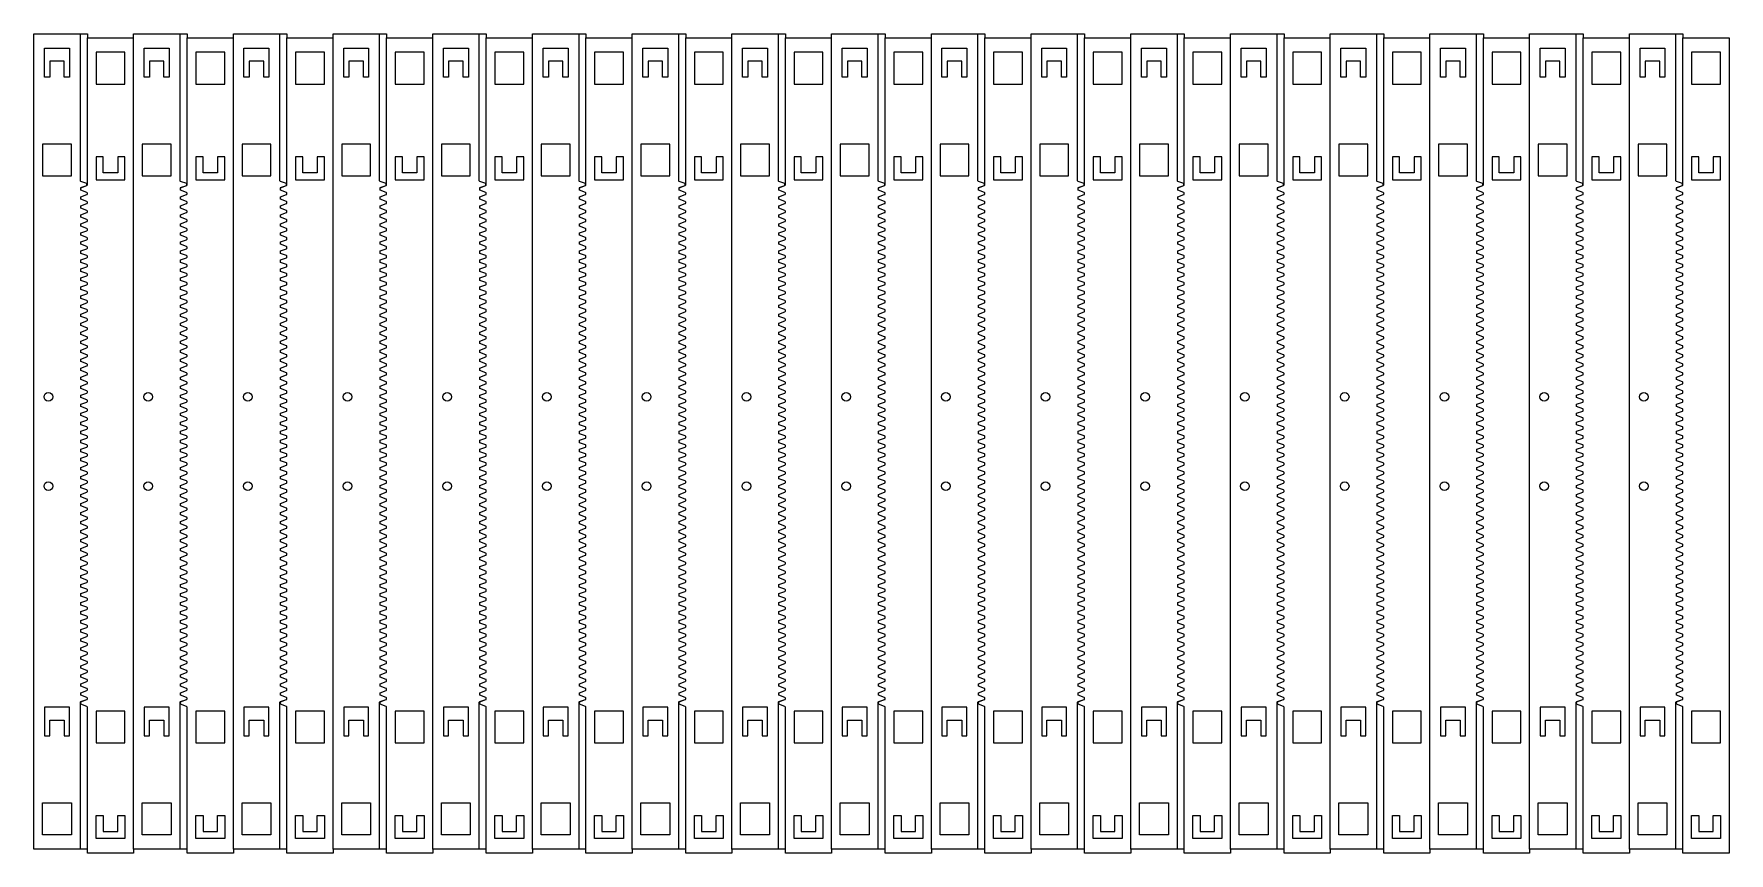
# Model space of a CAD drawing. Header units: millimetres. Extents: x -296 to 291, y -146 to 138.
import ezdxf

# ---------------------------------------------------------------- set-up
doc = ezdxf.new("R2010")
doc.units = ezdxf.units.MM
doc.header["$MEASUREMENT"] = 0
doc.layers.add('Layer 1', color=7, linetype='Continuous')

msp = doc.modelspace()

# ---------------------------------------------------------------- linework, layer by layer
at = {"layer": 'Layer 1', "color": 114, "lineweight": 9}
for points in [[(-295.8063, -144.6025), (-295.8063, 137.7001)], [(-279.8063, 137.7001), (-279.8063, 86.9643)], [(-277.2868, 85.4034), (-277.2868, 136.3158)], [(-261.2868, -144.6025), (-261.2868, 137.7001)], [(-245.2868, 137.7001), (-245.2868, 86.9643)], [(-242.7673, 85.4034), (-242.7673, 136.3158)], [(-226.7673, -144.6025), (-226.7673, 137.7001)], [(-210.7673, 137.7001), (-210.7673, 86.9643)], [(-208.2478, 85.4034), (-208.2478, 136.3158)], [(-192.2478, -144.6025), (-192.2478, 137.7001)], [(-176.2478, 137.7001), (-176.2478, 86.9643)], [(-173.7283, 85.4034), (-173.7283, 136.3158)], [(-157.7283, -144.6025), (-157.7283, 137.7001)], [(-141.7283, 137.7001), (-141.7283, 86.9643)], [(-139.2088, 85.4034), (-139.2088, 136.3158)], [(-123.2088, -144.6025), (-123.2088, 137.7001)], [(-107.2088, 137.7001), (-107.2088, 86.9643)], [(-104.6893, 85.4034), (-104.6893, 136.3158)], [(-88.6893, -144.6025), (-88.6893, 137.7001)], [(-72.6893, 137.7001), (-72.6893, 86.9643)], [(-70.1698, 85.4034), (-70.1698, 136.3158)], [(-54.1698, -144.6025), (-54.1698, 137.7001)], [(-38.1698, 137.7001), (-38.1698, 86.9643)], [(-35.6503, 85.4034), (-35.6503, 136.3158)], [(-19.6503, -144.6025), (-19.6503, 137.7001)], [(-3.6503, 137.7001), (-3.6503, 86.9643)], [(-1.1308, 85.4034), (-1.1308, 136.3158)], [(14.8692, -144.6025), (14.8692, 137.7001)], [(30.8692, 137.7001), (30.8692, 86.9643)], [(33.3887, 85.4034), (33.3887, 136.3158)], [(49.3887, -144.6025), (49.3887, 137.7001)], [(65.3887, 137.7001), (65.3887, 86.9643)], [(67.9082, 85.4034), (67.9082, 136.3158)], [(83.9082, -144.6025), (83.9082, 137.7001)], [(99.9082, 137.7001), (99.9082, 86.9643)], [(102.4277, 85.4034), (102.4277, 136.3158)], [(118.4277, -144.6025), (118.4277, 137.7001)], [(134.4277, 137.7001), (134.4277, 86.9643)], [(136.9472, 85.4034), (136.9472, 136.3158)], [(152.9472, -144.6025), (152.9472, 137.7001)], [(168.9472, 137.7001), (168.9472, 86.9643)], [(171.4667, 85.4034), (171.4667, 136.3158)], [(187.4667, -144.6025), (187.4667, 137.7001)], [(203.4667, 137.7001), (203.4667, 86.9643)], [(205.9862, 85.4034), (205.9862, 136.3158)], [(221.9862, -144.6025), (221.9862, 137.7001)], [(237.9862, 137.7001), (237.9862, 86.9643)], [(240.5057, 85.4034), (240.5057, 136.3158)], [(256.5057, -144.6025), (256.5057, 137.7001)], [(272.5057, 137.7001), (272.5057, 86.9643)], [(275.0252, 85.4034), (275.0252, 136.3158)], [(-279.6417, 86.7294), (-277.5563, 85.9703), (-277.5563, 85.1274), (-279.6418, 84.3684)], [(-277.4513, 82.8075), (-279.5368, 83.5666), (-279.5368, 84.4094), (-277.4513, 85.1685)], [(-277.2868, 82.2806), (-277.2868, 82.5726)], [(-245.1222, 86.7294), (-243.0368, 85.9703), (-243.0368, 85.1274), (-245.1223, 84.3684)], [(-242.9318, 82.8075), (-245.0173, 83.5666), (-245.0173, 84.4094), (-242.9318, 85.1685)], [(-242.7673, 82.2806), (-242.7673, 82.5726)], [(-210.6027, 86.7294), (-208.5173, 85.9703), (-208.5173, 85.1274), (-210.6028, 84.3684)], [(-208.4123, 82.8075), (-210.4978, 83.5666), (-210.4978, 84.4094), (-208.4123, 85.1685)], [(-208.2478, 82.2806), (-208.2478, 82.5726)], [(-176.0832, 86.7294), (-173.9978, 85.9703), (-173.9978, 85.1274), (-176.0833, 84.3684)], [(-173.8928, 82.8075), (-175.9783, 83.5666), (-175.9783, 84.4094), (-173.8928, 85.1685)], [(-173.7283, 82.2806), (-173.7283, 82.5726)], [(-141.5637, 86.7294), (-139.4783, 85.9703), (-139.4783, 85.1274), (-141.5638, 84.3684)], [(-139.3733, 82.8075), (-141.4588, 83.5666), (-141.4588, 84.4094), (-139.3733, 85.1685)], [(-139.2088, 82.2806), (-139.2088, 82.5726)], [(-107.0442, 86.7294), (-104.9588, 85.9703), (-104.9588, 85.1274), (-107.0443, 84.3684)], [(-104.8538, 82.8075), (-106.9393, 83.5666), (-106.9393, 84.4094), (-104.8538, 85.1685)], [(-104.6893, 82.2806), (-104.6893, 82.5726)], [(-72.5247, 86.7294), (-70.4393, 85.9703), (-70.4393, 85.1274), (-72.5248, 84.3684)], [(-70.3343, 82.8075), (-72.4198, 83.5666), (-72.4198, 84.4094), (-70.3343, 85.1685)], [(-70.1698, 82.2806), (-70.1698, 82.5726)], [(-38.0052, 86.7294), (-35.9198, 85.9703), (-35.9198, 85.1274), (-38.0053, 84.3684)], [(-35.8148, 82.8075), (-37.9003, 83.5666), (-37.9003, 84.4094), (-35.8148, 85.1685)], [(-35.6503, 82.2806), (-35.6503, 82.5726)], [(-3.4857, 86.7294), (-1.4003, 85.9703), (-1.4003, 85.1274), (-3.4858, 84.3684)], [(-1.2953, 82.8075), (-3.3808, 83.5666), (-3.3808, 84.4094), (-1.2953, 85.1685)], [(-1.1308, 82.2806), (-1.1308, 82.5726)], [(31.0338, 86.7294), (33.1192, 85.9703), (33.1192, 85.1274), (31.0337, 84.3684)], [(33.2242, 82.8075), (31.1387, 83.5666), (31.1387, 84.4094), (33.2242, 85.1685)], [(33.3887, 82.2806), (33.3887, 82.5726)], [(65.5533, 86.7294), (67.6387, 85.9703), (67.6387, 85.1274), (65.5532, 84.3684)], [(67.7437, 82.8075), (65.6582, 83.5666), (65.6582, 84.4094), (67.7437, 85.1685)], [(67.9082, 82.2806), (67.9082, 82.5726)], [(100.0728, 86.7294), (102.1582, 85.9703), (102.1582, 85.1274), (100.0727, 84.3684)], [(102.2632, 82.8075), (100.1777, 83.5666), (100.1777, 84.4094), (102.2632, 85.1685)], [(102.4277, 82.2806), (102.4277, 82.5726)], [(134.5923, 86.7294), (136.6777, 85.9703), (136.6777, 85.1274), (134.5922, 84.3684)], [(136.7827, 82.8075), (134.6972, 83.5666), (134.6972, 84.4094), (136.7827, 85.1685)], [(136.9472, 82.2806), (136.9472, 82.5726)], [(169.1118, 86.7294), (171.1972, 85.9703), (171.1972, 85.1274), (169.1117, 84.3684)], [(171.3022, 82.8075), (169.2167, 83.5666), (169.2167, 84.4094), (171.3022, 85.1685)], [(171.4667, 82.2806), (171.4667, 82.5726)], [(203.6313, 86.7294), (205.7167, 85.9703), (205.7167, 85.1274), (203.6312, 84.3684)], [(205.8217, 82.8075), (203.7362, 83.5666), (203.7362, 84.4094), (205.8217, 85.1685)], [(205.9862, 82.2806), (205.9862, 82.5726)], [(238.1508, 86.7294), (240.2362, 85.9703), (240.2362, 85.1274), (238.1507, 84.3684)], [(240.3412, 82.8075), (238.2557, 83.5666), (238.2557, 84.4094), (240.3412, 85.1685)], [(240.5057, 82.2806), (240.5057, 82.5726)], [(272.6703, 86.7294), (274.7557, 85.9703), (274.7557, 85.1274), (272.6702, 84.3684)], [(274.8607, 82.8075), (272.7752, 83.5666), (272.7752, 84.4094), (274.8607, 85.1685)], [(275.0252, 82.2806), (275.0252, 82.5726)], [(-277.4513, 79.6847), (-279.5368, 80.4438), (-279.5368, 81.2866), (-277.4513, 82.0457)], [(-277.4513, 76.5619), (-279.5368, 77.321), (-279.5368, 78.1638), (-277.4513, 78.9229)], [(-277.2868, 79.1578), (-277.2868, 79.4498)], [(-277.2868, 76.035), (-277.2868, 76.327)], [(-242.9318, 79.6847), (-245.0173, 80.4438), (-245.0173, 81.2866), (-242.9318, 82.0457)], [(-242.9318, 76.5619), (-245.0173, 77.321), (-245.0173, 78.1638), (-242.9318, 78.9229)], [(-242.7673, 79.1578), (-242.7673, 79.4498)], [(-242.7673, 76.035), (-242.7673, 76.327)], [(-208.4123, 79.6847), (-210.4978, 80.4438), (-210.4978, 81.2866), (-208.4123, 82.0457)], [(-208.4123, 76.5619), (-210.4978, 77.321), (-210.4978, 78.1638), (-208.4123, 78.9229)], [(-208.2478, 79.1578), (-208.2478, 79.4498)], [(-208.2478, 76.035), (-208.2478, 76.327)], [(-173.8928, 79.6847), (-175.9783, 80.4438), (-175.9783, 81.2866), (-173.8928, 82.0457)], [(-173.8928, 76.5619), (-175.9783, 77.321), (-175.9783, 78.1638), (-173.8928, 78.9229)], [(-173.7283, 79.1578), (-173.7283, 79.4498)], [(-173.7283, 76.035), (-173.7283, 76.327)], [(-139.3733, 79.6847), (-141.4588, 80.4438), (-141.4588, 81.2866), (-139.3733, 82.0457)], [(-139.3733, 76.5619), (-141.4588, 77.321), (-141.4588, 78.1638), (-139.3733, 78.9229)], [(-139.2088, 79.1578), (-139.2088, 79.4498)], [(-139.2088, 76.035), (-139.2088, 76.327)], [(-104.8538, 79.6847), (-106.9393, 80.4438), (-106.9393, 81.2866), (-104.8538, 82.0457)], [(-104.8538, 76.5619), (-106.9393, 77.321), (-106.9393, 78.1638), (-104.8538, 78.9229)], [(-104.6893, 79.1578), (-104.6893, 79.4498)], [(-104.6893, 76.035), (-104.6893, 76.327)], [(-70.3343, 79.6847), (-72.4198, 80.4438), (-72.4198, 81.2866), (-70.3343, 82.0457)], [(-70.3343, 76.5619), (-72.4198, 77.321), (-72.4198, 78.1638), (-70.3343, 78.9229)], [(-70.1698, 79.1578), (-70.1698, 79.4498)], [(-70.1698, 76.035), (-70.1698, 76.327)], [(-35.8148, 79.6847), (-37.9003, 80.4438), (-37.9003, 81.2866), (-35.8148, 82.0457)], [(-35.8148, 76.5619), (-37.9003, 77.321), (-37.9003, 78.1638), (-35.8148, 78.9229)], [(-35.6503, 79.1578), (-35.6503, 79.4498)], [(-35.6503, 76.035), (-35.6503, 76.327)], [(-1.2953, 79.6847), (-3.3808, 80.4438), (-3.3808, 81.2866), (-1.2953, 82.0457)], [(-1.2953, 76.5619), (-3.3808, 77.321), (-3.3808, 78.1638), (-1.2953, 78.9229)], [(-1.1308, 79.1578), (-1.1308, 79.4498)], [(-1.1308, 76.035), (-1.1308, 76.327)], [(33.2242, 79.6847), (31.1387, 80.4438), (31.1387, 81.2866), (33.2242, 82.0457)], [(33.2242, 76.5619), (31.1387, 77.321), (31.1387, 78.1638), (33.2242, 78.9229)], [(33.3887, 79.1578), (33.3887, 79.4498)], [(33.3887, 76.035), (33.3887, 76.327)], [(67.7437, 79.6847), (65.6582, 80.4438), (65.6582, 81.2866), (67.7437, 82.0457)], [(67.7437, 76.5619), (65.6582, 77.321), (65.6582, 78.1638), (67.7437, 78.9229)], [(67.9082, 79.1578), (67.9082, 79.4498)], [(67.9082, 76.035), (67.9082, 76.327)], [(102.2632, 79.6847), (100.1777, 80.4438), (100.1777, 81.2866), (102.2632, 82.0457)], [(102.2632, 76.5619), (100.1777, 77.321), (100.1777, 78.1638), (102.2632, 78.9229)], [(102.4277, 79.1578), (102.4277, 79.4498)], [(102.4277, 76.035), (102.4277, 76.327)], [(136.7827, 79.6847), (134.6972, 80.4438), (134.6972, 81.2866), (136.7827, 82.0457)], [(136.7827, 76.5619), (134.6972, 77.321), (134.6972, 78.1638), (136.7827, 78.9229)], [(136.9472, 79.1578), (136.9472, 79.4498)], [(136.9472, 76.035), (136.9472, 76.327)], [(171.3022, 79.6847), (169.2167, 80.4438), (169.2167, 81.2866), (171.3022, 82.0457)], [(171.3022, 76.5619), (169.2167, 77.321), (169.2167, 78.1638), (171.3022, 78.9229)], [(171.4667, 79.1578), (171.4667, 79.4498)], [(171.4667, 76.035), (171.4667, 76.327)], [(205.8217, 79.6847), (203.7362, 80.4438), (203.7362, 81.2866), (205.8217, 82.0457)], [(205.8217, 76.5619), (203.7362, 77.321), (203.7362, 78.1638), (205.8217, 78.9229)], [(205.9862, 79.1578), (205.9862, 79.4498)], [(205.9862, 76.035), (205.9862, 76.327)], [(240.3412, 79.6847), (238.2557, 80.4438), (238.2557, 81.2866), (240.3412, 82.0457)], [(240.3412, 76.5619), (238.2557, 77.321), (238.2557, 78.1638), (240.3412, 78.9229)], [(240.5057, 79.1578), (240.5057, 79.4498)], [(240.5057, 76.035), (240.5057, 76.327)], [(274.8607, 79.6847), (272.7752, 80.4438), (272.7752, 81.2866), (274.8607, 82.0457)], [(274.8607, 76.5619), (272.7752, 77.321), (272.7752, 78.1638), (274.8607, 78.9229)], [(275.0252, 79.1578), (275.0252, 79.4498)], [(275.0252, 76.035), (275.0252, 76.327)], [(-277.4513, 73.4391), (-279.5368, 74.1981), (-279.5368, 75.041), (-277.4513, 75.8001)], [(-277.4513, 70.3163), (-279.5368, 71.0753), (-279.5368, 71.9182), (-277.4513, 72.6773)], [(-277.2868, 72.9122), (-277.2868, 73.2042)], [(-242.9318, 73.4391), (-245.0173, 74.1981), (-245.0173, 75.041), (-242.9318, 75.8001)], [(-242.9318, 70.3163), (-245.0173, 71.0753), (-245.0173, 71.9182), (-242.9318, 72.6773)], [(-242.7673, 72.9122), (-242.7673, 73.2042)], [(-208.4123, 73.4391), (-210.4978, 74.1981), (-210.4978, 75.041), (-208.4123, 75.8001)], [(-208.4123, 70.3163), (-210.4978, 71.0753), (-210.4978, 71.9182), (-208.4123, 72.6773)], [(-208.2478, 72.9122), (-208.2478, 73.2042)], [(-173.8928, 73.4391), (-175.9783, 74.1981), (-175.9783, 75.041), (-173.8928, 75.8001)], [(-173.8928, 70.3163), (-175.9783, 71.0753), (-175.9783, 71.9182), (-173.8928, 72.6773)], [(-173.7283, 72.9122), (-173.7283, 73.2042)], [(-139.3733, 73.4391), (-141.4588, 74.1981), (-141.4588, 75.041), (-139.3733, 75.8001)], [(-139.3733, 70.3163), (-141.4588, 71.0753), (-141.4588, 71.9182), (-139.3733, 72.6773)], [(-139.2088, 72.9122), (-139.2088, 73.2042)], [(-104.8538, 73.4391), (-106.9393, 74.1981), (-106.9393, 75.041), (-104.8538, 75.8001)], [(-104.8538, 70.3163), (-106.9393, 71.0753), (-106.9393, 71.9182), (-104.8538, 72.6773)], [(-104.6893, 72.9122), (-104.6893, 73.2042)], [(-70.3343, 73.4391), (-72.4198, 74.1981), (-72.4198, 75.041), (-70.3343, 75.8001)], [(-70.3343, 70.3163), (-72.4198, 71.0753), (-72.4198, 71.9182), (-70.3343, 72.6773)], [(-70.1698, 72.9122), (-70.1698, 73.2042)], [(-35.8148, 73.4391), (-37.9003, 74.1981), (-37.9003, 75.041), (-35.8148, 75.8001)], [(-35.8148, 70.3163), (-37.9003, 71.0753), (-37.9003, 71.9182), (-35.8148, 72.6773)], [(-35.6503, 72.9122), (-35.6503, 73.2042)], [(-1.2953, 73.4391), (-3.3808, 74.1981), (-3.3808, 75.041), (-1.2953, 75.8001)], [(-1.2953, 70.3163), (-3.3808, 71.0753), (-3.3808, 71.9182), (-1.2953, 72.6773)], [(-1.1308, 72.9122), (-1.1308, 73.2042)], [(33.2242, 73.4391), (31.1387, 74.1981), (31.1387, 75.041), (33.2242, 75.8001)], [(33.2242, 70.3163), (31.1387, 71.0753), (31.1387, 71.9182), (33.2242, 72.6773)], [(33.3887, 72.9122), (33.3887, 73.2042)], [(67.7437, 73.4391), (65.6582, 74.1981), (65.6582, 75.041), (67.7437, 75.8001)], [(67.7437, 70.3163), (65.6582, 71.0753), (65.6582, 71.9182), (67.7437, 72.6773)], [(67.9082, 72.9122), (67.9082, 73.2042)], [(102.2632, 73.4391), (100.1777, 74.1981), (100.1777, 75.041), (102.2632, 75.8001)], [(102.2632, 70.3163), (100.1777, 71.0753), (100.1777, 71.9182), (102.2632, 72.6773)], [(102.4277, 72.9122), (102.4277, 73.2042)], [(136.7827, 73.4391), (134.6972, 74.1981), (134.6972, 75.041), (136.7827, 75.8001)], [(136.7827, 70.3163), (134.6972, 71.0753), (134.6972, 71.9182), (136.7827, 72.6773)], [(136.9472, 72.9122), (136.9472, 73.2042)], [(171.3022, 73.4391), (169.2167, 74.1981), (169.2167, 75.041), (171.3022, 75.8001)], [(171.3022, 70.3163), (169.2167, 71.0753), (169.2167, 71.9182), (171.3022, 72.6773)], [(171.4667, 72.9122), (171.4667, 73.2042)], [(205.8217, 73.4391), (203.7362, 74.1981), (203.7362, 75.041), (205.8217, 75.8001)], [(205.8217, 70.3163), (203.7362, 71.0753), (203.7362, 71.9182), (205.8217, 72.6773)], [(205.9862, 72.9122), (205.9862, 73.2042)], [(240.3412, 73.4391), (238.2557, 74.1981), (238.2557, 75.041), (240.3412, 75.8001)], [(240.3412, 70.3163), (238.2557, 71.0753), (238.2557, 71.9182), (240.3412, 72.6773)], [(240.5057, 72.9122), (240.5057, 73.2042)], [(274.8607, 73.4391), (272.7752, 74.1981), (272.7752, 75.041), (274.8607, 75.8001)], [(274.8607, 70.3163), (272.7752, 71.0753), (272.7752, 71.9182), (274.8607, 72.6773)], [(275.0252, 72.9122), (275.0252, 73.2042)], [(-277.4513, 67.1935), (-279.5368, 67.9525), (-279.5368, 68.7954), (-277.4513, 69.5545)], [(-277.4513, 64.0707), (-279.5368, 64.8297), (-279.5368, 65.6726), (-277.4513, 66.4316)], [(-277.2868, 69.7894), (-277.2868, 70.0814)], [(-277.2868, 66.6666), (-277.2868, 66.9585)], [(-242.9318, 67.1935), (-245.0173, 67.9525), (-245.0173, 68.7954), (-242.9318, 69.5545)], [(-242.9318, 64.0707), (-245.0173, 64.8297), (-245.0173, 65.6726), (-242.9318, 66.4316)], [(-242.7673, 69.7894), (-242.7673, 70.0814)], [(-242.7673, 66.6666), (-242.7673, 66.9585)], [(-208.4123, 67.1935), (-210.4978, 67.9525), (-210.4978, 68.7954), (-208.4123, 69.5545)], [(-208.4123, 64.0707), (-210.4978, 64.8297), (-210.4978, 65.6726), (-208.4123, 66.4316)], [(-208.2478, 69.7894), (-208.2478, 70.0814)], [(-208.2478, 66.6666), (-208.2478, 66.9585)], [(-173.8928, 67.1935), (-175.9783, 67.9525), (-175.9783, 68.7954), (-173.8928, 69.5545)], [(-173.8928, 64.0707), (-175.9783, 64.8297), (-175.9783, 65.6726), (-173.8928, 66.4316)], [(-173.7283, 69.7894), (-173.7283, 70.0814)], [(-173.7283, 66.6666), (-173.7283, 66.9585)], [(-139.3733, 67.1935), (-141.4588, 67.9525), (-141.4588, 68.7954), (-139.3733, 69.5545)], [(-139.3733, 64.0707), (-141.4588, 64.8297), (-141.4588, 65.6726), (-139.3733, 66.4316)], [(-139.2088, 69.7894), (-139.2088, 70.0814)], [(-139.2088, 66.6666), (-139.2088, 66.9585)], [(-104.8538, 67.1935), (-106.9393, 67.9525), (-106.9393, 68.7954), (-104.8538, 69.5545)], [(-104.8538, 64.0707), (-106.9393, 64.8297), (-106.9393, 65.6726), (-104.8538, 66.4316)], [(-104.6893, 69.7894), (-104.6893, 70.0814)], [(-104.6893, 66.6666), (-104.6893, 66.9585)], [(-70.3343, 67.1935), (-72.4198, 67.9525), (-72.4198, 68.7954), (-70.3343, 69.5545)], [(-70.3343, 64.0707), (-72.4198, 64.8297), (-72.4198, 65.6726), (-70.3343, 66.4316)], [(-70.1698, 69.7894), (-70.1698, 70.0814)], [(-70.1698, 66.6666), (-70.1698, 66.9585)], [(-35.8148, 67.1935), (-37.9003, 67.9525), (-37.9003, 68.7954), (-35.8148, 69.5545)], [(-35.8148, 64.0707), (-37.9003, 64.8297), (-37.9003, 65.6726), (-35.8148, 66.4316)], [(-35.6503, 69.7894), (-35.6503, 70.0814)], [(-35.6503, 66.6666), (-35.6503, 66.9585)], [(-1.2953, 67.1935), (-3.3808, 67.9525), (-3.3808, 68.7954), (-1.2953, 69.5545)], [(-1.2953, 64.0707), (-3.3808, 64.8297), (-3.3808, 65.6726), (-1.2953, 66.4316)], [(-1.1308, 69.7894), (-1.1308, 70.0814)], [(-1.1308, 66.6666), (-1.1308, 66.9585)], [(33.2242, 67.1935), (31.1387, 67.9525), (31.1387, 68.7954), (33.2242, 69.5545)], [(33.2242, 64.0707), (31.1387, 64.8297), (31.1387, 65.6726), (33.2242, 66.4316)], [(33.3887, 69.7894), (33.3887, 70.0814)], [(33.3887, 66.6666), (33.3887, 66.9585)], [(67.7437, 67.1935), (65.6582, 67.9525), (65.6582, 68.7954), (67.7437, 69.5545)], [(67.7437, 64.0707), (65.6582, 64.8297), (65.6582, 65.6726), (67.7437, 66.4316)], [(67.9082, 69.7894), (67.9082, 70.0814)], [(67.9082, 66.6666), (67.9082, 66.9585)], [(102.2632, 67.1935), (100.1777, 67.9525), (100.1777, 68.7954), (102.2632, 69.5545)], [(102.2632, 64.0707), (100.1777, 64.8297), (100.1777, 65.6726), (102.2632, 66.4316)], [(102.4277, 69.7894), (102.4277, 70.0814)], [(102.4277, 66.6666), (102.4277, 66.9585)], [(136.7827, 67.1935), (134.6972, 67.9525), (134.6972, 68.7954), (136.7827, 69.5545)], [(136.7827, 64.0707), (134.6972, 64.8297), (134.6972, 65.6726), (136.7827, 66.4316)], [(136.9472, 69.7894), (136.9472, 70.0814)], [(136.9472, 66.6666), (136.9472, 66.9585)], [(171.3022, 67.1935), (169.2167, 67.9525), (169.2167, 68.7954), (171.3022, 69.5545)], [(171.3022, 64.0707), (169.2167, 64.8297), (169.2167, 65.6726), (171.3022, 66.4316)], [(171.4667, 69.7894), (171.4667, 70.0814)], [(171.4667, 66.6666), (171.4667, 66.9585)], [(205.8217, 67.1935), (203.7362, 67.9525), (203.7362, 68.7954), (205.8217, 69.5545)], [(205.8217, 64.0707), (203.7362, 64.8297), (203.7362, 65.6726), (205.8217, 66.4316)], [(205.9862, 69.7894), (205.9862, 70.0814)], [(205.9862, 66.6666), (205.9862, 66.9585)], [(240.3412, 67.1935), (238.2557, 67.9525), (238.2557, 68.7954), (240.3412, 69.5545)], [(240.3412, 64.0707), (238.2557, 64.8297), (238.2557, 65.6726), (240.3412, 66.4316)], [(240.5057, 69.7894), (240.5057, 70.0814)], [(240.5057, 66.6666), (240.5057, 66.9585)], [(274.8607, 67.1935), (272.7752, 67.9525), (272.7752, 68.7954), (274.8607, 69.5545)], [(274.8607, 64.0707), (272.7752, 64.8297), (272.7752, 65.6726), (274.8607, 66.4316)], [(275.0252, 69.7894), (275.0252, 70.0814)], [(275.0252, 66.6666), (275.0252, 66.9585)], [(-277.4513, 60.9479), (-279.5368, 61.7069), (-279.5368, 62.5498), (-277.4513, 63.3088)], [(-277.4513, 57.8251), (-279.5368, 58.5841), (-279.5368, 59.427), (-277.4513, 60.186)], [(-277.2868, 63.5438), (-277.2868, 63.8357)], [(-277.2868, 60.421), (-277.2868, 60.7129)], [(-242.9318, 60.9479), (-245.0173, 61.7069), (-245.0173, 62.5498), (-242.9318, 63.3088)], [(-242.9318, 57.8251), (-245.0173, 58.5841), (-245.0173, 59.427), (-242.9318, 60.186)], [(-242.7673, 63.5438), (-242.7673, 63.8357)], [(-242.7673, 60.421), (-242.7673, 60.7129)], [(-208.4123, 60.9479), (-210.4978, 61.7069), (-210.4978, 62.5498), (-208.4123, 63.3088)], [(-208.4123, 57.8251), (-210.4978, 58.5841), (-210.4978, 59.427), (-208.4123, 60.186)], [(-208.2478, 63.5438), (-208.2478, 63.8357)], [(-208.2478, 60.421), (-208.2478, 60.7129)], [(-173.8928, 60.9479), (-175.9783, 61.7069), (-175.9783, 62.5498), (-173.8928, 63.3088)], [(-173.8928, 57.8251), (-175.9783, 58.5841), (-175.9783, 59.427), (-173.8928, 60.186)], [(-173.7283, 63.5438), (-173.7283, 63.8357)], [(-173.7283, 60.421), (-173.7283, 60.7129)], [(-139.3733, 60.9479), (-141.4588, 61.7069), (-141.4588, 62.5498), (-139.3733, 63.3088)], [(-139.3733, 57.8251), (-141.4588, 58.5841), (-141.4588, 59.427), (-139.3733, 60.186)], [(-139.2088, 63.5438), (-139.2088, 63.8357)], [(-139.2088, 60.421), (-139.2088, 60.7129)], [(-104.8538, 60.9479), (-106.9393, 61.7069), (-106.9393, 62.5498), (-104.8538, 63.3088)], [(-104.8538, 57.8251), (-106.9393, 58.5841), (-106.9393, 59.427), (-104.8538, 60.186)], [(-104.6893, 63.5438), (-104.6893, 63.8357)], [(-104.6893, 60.421), (-104.6893, 60.7129)], [(-70.3343, 60.9479), (-72.4198, 61.7069), (-72.4198, 62.5498), (-70.3343, 63.3088)], [(-70.3343, 57.8251), (-72.4198, 58.5841), (-72.4198, 59.427), (-70.3343, 60.186)], [(-70.1698, 63.5438), (-70.1698, 63.8357)], [(-70.1698, 60.421), (-70.1698, 60.7129)], [(-35.8148, 60.9479), (-37.9003, 61.7069), (-37.9003, 62.5498), (-35.8148, 63.3088)], [(-35.8148, 57.8251), (-37.9003, 58.5841), (-37.9003, 59.427), (-35.8148, 60.186)], [(-35.6503, 63.5438), (-35.6503, 63.8357)], [(-35.6503, 60.421), (-35.6503, 60.7129)], [(-1.2953, 60.9479), (-3.3808, 61.7069), (-3.3808, 62.5498), (-1.2953, 63.3088)], [(-1.2953, 57.8251), (-3.3808, 58.5841), (-3.3808, 59.427), (-1.2953, 60.186)], [(-1.1308, 63.5438), (-1.1308, 63.8357)], [(-1.1308, 60.421), (-1.1308, 60.7129)], [(33.2242, 60.9479), (31.1387, 61.7069), (31.1387, 62.5498), (33.2242, 63.3088)], [(33.2242, 57.8251), (31.1387, 58.5841), (31.1387, 59.427), (33.2242, 60.186)], [(33.3887, 63.5438), (33.3887, 63.8357)], [(33.3887, 60.421), (33.3887, 60.7129)], [(67.7437, 60.9479), (65.6582, 61.7069), (65.6582, 62.5498), (67.7437, 63.3088)], [(67.7437, 57.8251), (65.6582, 58.5841), (65.6582, 59.427), (67.7437, 60.186)], [(67.9082, 63.5438), (67.9082, 63.8357)], [(67.9082, 60.421), (67.9082, 60.7129)], [(102.2632, 60.9479), (100.1777, 61.7069), (100.1777, 62.5498), (102.2632, 63.3088)], [(102.2632, 57.8251), (100.1777, 58.5841), (100.1777, 59.427), (102.2632, 60.186)], [(102.4277, 63.5438), (102.4277, 63.8357)], [(102.4277, 60.421), (102.4277, 60.7129)], [(136.7827, 60.9479), (134.6972, 61.7069), (134.6972, 62.5498), (136.7827, 63.3088)], [(136.7827, 57.8251), (134.6972, 58.5841), (134.6972, 59.427), (136.7827, 60.186)], [(136.9472, 63.5438), (136.9472, 63.8357)], [(136.9472, 60.421), (136.9472, 60.7129)], [(171.3022, 60.9479), (169.2167, 61.7069), (169.2167, 62.5498), (171.3022, 63.3088)], [(171.3022, 57.8251), (169.2167, 58.5841), (169.2167, 59.427), (171.3022, 60.186)], [(171.4667, 63.5438), (171.4667, 63.8357)], [(171.4667, 60.421), (171.4667, 60.7129)], [(205.8217, 60.9479), (203.7362, 61.7069), (203.7362, 62.5498), (205.8217, 63.3088)], [(205.8217, 57.8251), (203.7362, 58.5841), (203.7362, 59.427), (205.8217, 60.186)], [(205.9862, 63.5438), (205.9862, 63.8357)], [(205.9862, 60.421), (205.9862, 60.7129)], [(240.3412, 60.9479), (238.2557, 61.7069), (238.2557, 62.5498), (240.3412, 63.3088)], [(240.3412, 57.8251), (238.2557, 58.5841), (238.2557, 59.427), (240.3412, 60.186)], [(240.5057, 63.5438), (240.5057, 63.8357)], [(240.5057, 60.421), (240.5057, 60.7129)], [(274.8607, 60.9479), (272.7752, 61.7069), (272.7752, 62.5498), (274.8607, 63.3088)], [(274.8607, 57.8251), (272.7752, 58.5841), (272.7752, 59.427), (274.8607, 60.186)], [(275.0252, 63.5438), (275.0252, 63.8357)], [(275.0252, 60.421), (275.0252, 60.7129)], [(-277.4513, 54.7022), (-279.5368, 55.4613), (-279.5368, 56.3042), (-277.4513, 57.0632)], [(-277.4513, 51.5794), (-279.5368, 52.3385), (-279.5368, 53.1814), (-277.4513, 53.9404)], [(-277.2868, 57.2981), (-277.2868, 57.5901)], [(-277.2868, 54.1753), (-277.2868, 54.4673)], [(-242.9318, 54.7022), (-245.0173, 55.4613), (-245.0173, 56.3042), (-242.9318, 57.0632)], [(-242.9318, 51.5794), (-245.0173, 52.3385), (-245.0173, 53.1814), (-242.9318, 53.9404)], [(-242.7673, 57.2981), (-242.7673, 57.5901)], [(-242.7673, 54.1753), (-242.7673, 54.4673)], [(-208.4123, 54.7022), (-210.4978, 55.4613), (-210.4978, 56.3042), (-208.4123, 57.0632)], [(-208.4123, 51.5794), (-210.4978, 52.3385), (-210.4978, 53.1814), (-208.4123, 53.9404)], [(-208.2478, 57.2981), (-208.2478, 57.5901)], [(-208.2478, 54.1753), (-208.2478, 54.4673)], [(-173.8928, 54.7022), (-175.9783, 55.4613), (-175.9783, 56.3042), (-173.8928, 57.0632)], [(-173.8928, 51.5794), (-175.9783, 52.3385), (-175.9783, 53.1814), (-173.8928, 53.9404)], [(-173.7283, 57.2981), (-173.7283, 57.5901)], [(-173.7283, 54.1753), (-173.7283, 54.4673)], [(-139.3733, 54.7022), (-141.4588, 55.4613), (-141.4588, 56.3042), (-139.3733, 57.0632)], [(-139.3733, 51.5794), (-141.4588, 52.3385), (-141.4588, 53.1814), (-139.3733, 53.9404)], [(-139.2088, 57.2981), (-139.2088, 57.5901)], [(-139.2088, 54.1753), (-139.2088, 54.4673)], [(-104.8538, 54.7022), (-106.9393, 55.4613), (-106.9393, 56.3042), (-104.8538, 57.0632)], [(-104.8538, 51.5794), (-106.9393, 52.3385), (-106.9393, 53.1814), (-104.8538, 53.9404)], [(-104.6893, 57.2981), (-104.6893, 57.5901)], [(-104.6893, 54.1753), (-104.6893, 54.4673)], [(-70.3343, 54.7022), (-72.4198, 55.4613), (-72.4198, 56.3042), (-70.3343, 57.0632)], [(-70.3343, 51.5794), (-72.4198, 52.3385), (-72.4198, 53.1814), (-70.3343, 53.9404)], [(-70.1698, 57.2981), (-70.1698, 57.5901)], [(-70.1698, 54.1753), (-70.1698, 54.4673)], [(-35.8148, 54.7022), (-37.9003, 55.4613), (-37.9003, 56.3042), (-35.8148, 57.0632)], [(-35.8148, 51.5794), (-37.9003, 52.3385), (-37.9003, 53.1814), (-35.8148, 53.9404)], [(-35.6503, 57.2981), (-35.6503, 57.5901)], [(-35.6503, 54.1753), (-35.6503, 54.4673)], [(-1.2953, 54.7022), (-3.3808, 55.4613), (-3.3808, 56.3042), (-1.2953, 57.0632)], [(-1.2953, 51.5794), (-3.3808, 52.3385), (-3.3808, 53.1814), (-1.2953, 53.9404)], [(-1.1308, 57.2981), (-1.1308, 57.5901)], [(-1.1308, 54.1753), (-1.1308, 54.4673)], [(33.2242, 54.7022), (31.1387, 55.4613), (31.1387, 56.3042), (33.2242, 57.0632)], [(33.2242, 51.5794), (31.1387, 52.3385), (31.1387, 53.1814), (33.2242, 53.9404)], [(33.3887, 57.2981), (33.3887, 57.5901)], [(33.3887, 54.1753), (33.3887, 54.4673)], [(67.7437, 54.7022), (65.6582, 55.4613), (65.6582, 56.3042), (67.7437, 57.0632)], [(67.7437, 51.5794), (65.6582, 52.3385), (65.6582, 53.1814), (67.7437, 53.9404)], [(67.9082, 57.2981), (67.9082, 57.5901)], [(67.9082, 54.1753), (67.9082, 54.4673)], [(102.2632, 54.7022), (100.1777, 55.4613), (100.1777, 56.3042), (102.2632, 57.0632)], [(102.2632, 51.5794), (100.1777, 52.3385), (100.1777, 53.1814), (102.2632, 53.9404)], [(102.4277, 57.2981), (102.4277, 57.5901)], [(102.4277, 54.1753), (102.4277, 54.4673)], [(136.7827, 54.7022), (134.6972, 55.4613), (134.6972, 56.3042), (136.7827, 57.0632)], [(136.7827, 51.5794), (134.6972, 52.3385), (134.6972, 53.1814), (136.7827, 53.9404)], [(136.9472, 57.2981), (136.9472, 57.5901)], [(136.9472, 54.1753), (136.9472, 54.4673)], [(171.3022, 54.7022), (169.2167, 55.4613), (169.2167, 56.3042), (171.3022, 57.0632)], [(171.3022, 51.5794), (169.2167, 52.3385), (169.2167, 53.1814), (171.3022, 53.9404)], [(171.4667, 57.2981), (171.4667, 57.5901)], [(171.4667, 54.1753), (171.4667, 54.4673)], [(205.8217, 54.7022), (203.7362, 55.4613), (203.7362, 56.3042), (205.8217, 57.0632)], [(205.8217, 51.5794), (203.7362, 52.3385), (203.7362, 53.1814), (205.8217, 53.9404)], [(205.9862, 57.2981), (205.9862, 57.5901)], [(205.9862, 54.1753), (205.9862, 54.4673)], [(240.3412, 54.7022), (238.2557, 55.4613), (238.2557, 56.3042), (240.3412, 57.0632)], [(240.3412, 51.5794), (238.2557, 52.3385), (238.2557, 53.1814), (240.3412, 53.9404)], [(240.5057, 57.2981), (240.5057, 57.5901)], [(240.5057, 54.1753), (240.5057, 54.4673)], [(274.8607, 54.7022), (272.7752, 55.4613), (272.7752, 56.3042), (274.8607, 57.0632)], [(274.8607, 51.5794), (272.7752, 52.3385), (272.7752, 53.1814), (274.8607, 53.9404)], [(275.0252, 57.2981), (275.0252, 57.5901)], [(275.0252, 54.1753), (275.0252, 54.4673)], [(-277.4513, 48.4566), (-279.5368, 49.2157), (-279.5368, 50.0585), (-277.4513, 50.8176)], [(-277.4513, 45.3338), (-279.5368, 46.0929), (-279.5368, 46.9357), (-277.4513, 47.6948)], [(-277.2868, 51.0525), (-277.2868, 51.3445)], [(-277.2868, 47.9297), (-277.2868, 48.2217)], [(-242.9318, 48.4566), (-245.0173, 49.2157), (-245.0173, 50.0585), (-242.9318, 50.8176)], [(-242.9318, 45.3338), (-245.0173, 46.0929), (-245.0173, 46.9357), (-242.9318, 47.6948)], [(-242.7673, 51.0525), (-242.7673, 51.3445)], [(-242.7673, 47.9297), (-242.7673, 48.2217)], [(-208.4123, 48.4566), (-210.4978, 49.2157), (-210.4978, 50.0585), (-208.4123, 50.8176)], [(-208.4123, 45.3338), (-210.4978, 46.0929), (-210.4978, 46.9357), (-208.4123, 47.6948)], [(-208.2478, 51.0525), (-208.2478, 51.3445)], [(-208.2478, 47.9297), (-208.2478, 48.2217)], [(-173.8928, 48.4566), (-175.9783, 49.2157), (-175.9783, 50.0585), (-173.8928, 50.8176)], [(-173.8928, 45.3338), (-175.9783, 46.0929), (-175.9783, 46.9357), (-173.8928, 47.6948)], [(-173.7283, 51.0525), (-173.7283, 51.3445)], [(-173.7283, 47.9297), (-173.7283, 48.2217)], [(-139.3733, 48.4566), (-141.4588, 49.2157), (-141.4588, 50.0585), (-139.3733, 50.8176)], [(-139.3733, 45.3338), (-141.4588, 46.0929), (-141.4588, 46.9357), (-139.3733, 47.6948)], [(-139.2088, 51.0525), (-139.2088, 51.3445)], [(-139.2088, 47.9297), (-139.2088, 48.2217)], [(-104.8538, 48.4566), (-106.9393, 49.2157), (-106.9393, 50.0585), (-104.8538, 50.8176)], [(-104.8538, 45.3338), (-106.9393, 46.0929), (-106.9393, 46.9357), (-104.8538, 47.6948)], [(-104.6893, 51.0525), (-104.6893, 51.3445)], [(-104.6893, 47.9297), (-104.6893, 48.2217)], [(-70.3343, 48.4566), (-72.4198, 49.2157), (-72.4198, 50.0585), (-70.3343, 50.8176)], [(-70.3343, 45.3338), (-72.4198, 46.0929), (-72.4198, 46.9357), (-70.3343, 47.6948)], [(-70.1698, 51.0525), (-70.1698, 51.3445)], [(-70.1698, 47.9297), (-70.1698, 48.2217)], [(-35.8148, 48.4566), (-37.9003, 49.2157), (-37.9003, 50.0585), (-35.8148, 50.8176)], [(-35.8148, 45.3338), (-37.9003, 46.0929), (-37.9003, 46.9357), (-35.8148, 47.6948)], [(-35.6503, 51.0525), (-35.6503, 51.3445)], [(-35.6503, 47.9297), (-35.6503, 48.2217)], [(-1.2953, 48.4566), (-3.3808, 49.2157), (-3.3808, 50.0585), (-1.2953, 50.8176)], [(-1.2953, 45.3338), (-3.3808, 46.0929), (-3.3808, 46.9357), (-1.2953, 47.6948)], [(-1.1308, 51.0525), (-1.1308, 51.3445)], [(-1.1308, 47.9297), (-1.1308, 48.2217)], [(33.2242, 48.4566), (31.1387, 49.2157), (31.1387, 50.0585), (33.2242, 50.8176)], [(33.2242, 45.3338), (31.1387, 46.0929), (31.1387, 46.9357), (33.2242, 47.6948)], [(33.3887, 51.0525), (33.3887, 51.3445)], [(33.3887, 47.9297), (33.3887, 48.2217)], [(67.7437, 48.4566), (65.6582, 49.2157), (65.6582, 50.0585), (67.7437, 50.8176)], [(67.7437, 45.3338), (65.6582, 46.0929), (65.6582, 46.9357), (67.7437, 47.6948)], [(67.9082, 51.0525), (67.9082, 51.3445)], [(67.9082, 47.9297), (67.9082, 48.2217)], [(102.2632, 48.4566), (100.1777, 49.2157), (100.1777, 50.0585), (102.2632, 50.8176)], [(102.2632, 45.3338), (100.1777, 46.0929), (100.1777, 46.9357), (102.2632, 47.6948)], [(102.4277, 51.0525), (102.4277, 51.3445)], [(102.4277, 47.9297), (102.4277, 48.2217)], [(136.7827, 48.4566), (134.6972, 49.2157), (134.6972, 50.0585), (136.7827, 50.8176)], [(136.7827, 45.3338), (134.6972, 46.0929), (134.6972, 46.9357), (136.7827, 47.6948)], [(136.9472, 51.0525), (136.9472, 51.3445)], [(136.9472, 47.9297), (136.9472, 48.2217)], [(171.3022, 48.4566), (169.2167, 49.2157), (169.2167, 50.0585), (171.3022, 50.8176)], [(171.3022, 45.3338), (169.2167, 46.0929), (169.2167, 46.9357), (171.3022, 47.6948)], [(171.4667, 51.0525), (171.4667, 51.3445)], [(171.4667, 47.9297), (171.4667, 48.2217)], [(205.8217, 48.4566), (203.7362, 49.2157), (203.7362, 50.0585), (205.8217, 50.8176)], [(205.8217, 45.3338), (203.7362, 46.0929), (203.7362, 46.9357), (205.8217, 47.6948)], [(205.9862, 51.0525), (205.9862, 51.3445)], [(205.9862, 47.9297), (205.9862, 48.2217)], [(240.3412, 48.4566), (238.2557, 49.2157), (238.2557, 50.0585), (240.3412, 50.8176)], [(240.3412, 45.3338), (238.2557, 46.0929), (238.2557, 46.9357), (240.3412, 47.6948)], [(240.5057, 51.0525), (240.5057, 51.3445)], [(240.5057, 47.9297), (240.5057, 48.2217)], [(274.8607, 48.4566), (272.7752, 49.2157), (272.7752, 50.0585), (274.8607, 50.8176)], [(274.8607, 45.3338), (272.7752, 46.0929), (272.7752, 46.9357), (274.8607, 47.6948)], [(275.0252, 51.0525), (275.0252, 51.3445)], [(275.0252, 47.9297), (275.0252, 48.2217)], [(-277.4513, 42.211), (-279.5368, 42.9701), (-279.5368, 43.8129), (-277.4513, 44.572)], [(-277.4513, 39.0882), (-279.5368, 39.8473), (-279.5368, 40.6901), (-277.4513, 41.4492)], [(-277.2868, 44.8069), (-277.2868, 45.0989)], [(-277.2868, 41.6841), (-277.2868, 41.9761)], [(-242.9318, 42.211), (-245.0173, 42.9701), (-245.0173, 43.8129), (-242.9318, 44.572)], [(-242.9318, 39.0882), (-245.0173, 39.8473), (-245.0173, 40.6901), (-242.9318, 41.4492)], [(-242.7673, 44.8069), (-242.7673, 45.0989)], [(-242.7673, 41.6841), (-242.7673, 41.9761)], [(-208.4123, 42.211), (-210.4978, 42.9701), (-210.4978, 43.8129), (-208.4123, 44.572)], [(-208.4123, 39.0882), (-210.4978, 39.8473), (-210.4978, 40.6901), (-208.4123, 41.4492)], [(-208.2478, 44.8069), (-208.2478, 45.0989)], [(-208.2478, 41.6841), (-208.2478, 41.9761)], [(-173.8928, 42.211), (-175.9783, 42.9701), (-175.9783, 43.8129), (-173.8928, 44.572)], [(-173.8928, 39.0882), (-175.9783, 39.8473), (-175.9783, 40.6901), (-173.8928, 41.4492)], [(-173.7283, 44.8069), (-173.7283, 45.0989)], [(-173.7283, 41.6841), (-173.7283, 41.9761)], [(-139.3733, 42.211), (-141.4588, 42.9701), (-141.4588, 43.8129), (-139.3733, 44.572)], [(-139.3733, 39.0882), (-141.4588, 39.8473), (-141.4588, 40.6901), (-139.3733, 41.4492)], [(-139.2088, 44.8069), (-139.2088, 45.0989)], [(-139.2088, 41.6841), (-139.2088, 41.9761)], [(-104.8538, 42.211), (-106.9393, 42.9701), (-106.9393, 43.8129), (-104.8538, 44.572)], [(-104.8538, 39.0882), (-106.9393, 39.8473), (-106.9393, 40.6901), (-104.8538, 41.4492)], [(-104.6893, 44.8069), (-104.6893, 45.0989)], [(-104.6893, 41.6841), (-104.6893, 41.9761)], [(-70.3343, 42.211), (-72.4198, 42.9701), (-72.4198, 43.8129), (-70.3343, 44.572)], [(-70.3343, 39.0882), (-72.4198, 39.8473), (-72.4198, 40.6901), (-70.3343, 41.4492)], [(-70.1698, 44.8069), (-70.1698, 45.0989)], [(-70.1698, 41.6841), (-70.1698, 41.9761)], [(-35.8148, 42.211), (-37.9003, 42.9701), (-37.9003, 43.8129), (-35.8148, 44.572)], [(-35.8148, 39.0882), (-37.9003, 39.8473), (-37.9003, 40.6901), (-35.8148, 41.4492)], [(-35.6503, 44.8069), (-35.6503, 45.0989)], [(-35.6503, 41.6841), (-35.6503, 41.9761)], [(-1.2953, 42.211), (-3.3808, 42.9701), (-3.3808, 43.8129), (-1.2953, 44.572)], [(-1.2953, 39.0882), (-3.3808, 39.8473), (-3.3808, 40.6901), (-1.2953, 41.4492)], [(-1.1308, 44.8069), (-1.1308, 45.0989)], [(-1.1308, 41.6841), (-1.1308, 41.9761)], [(33.2242, 42.211), (31.1387, 42.9701), (31.1387, 43.8129), (33.2242, 44.572)], [(33.2242, 39.0882), (31.1387, 39.8473), (31.1387, 40.6901), (33.2242, 41.4492)], [(33.3887, 44.8069), (33.3887, 45.0989)], [(33.3887, 41.6841), (33.3887, 41.9761)], [(67.7437, 42.211), (65.6582, 42.9701), (65.6582, 43.8129), (67.7437, 44.572)], [(67.7437, 39.0882), (65.6582, 39.8473), (65.6582, 40.6901), (67.7437, 41.4492)], [(67.9082, 44.8069), (67.9082, 45.0989)], [(67.9082, 41.6841), (67.9082, 41.9761)], [(102.2632, 42.211), (100.1777, 42.9701), (100.1777, 43.8129), (102.2632, 44.572)], [(102.2632, 39.0882), (100.1777, 39.8473), (100.1777, 40.6901), (102.2632, 41.4492)], [(102.4277, 44.8069), (102.4277, 45.0989)], [(102.4277, 41.6841), (102.4277, 41.9761)], [(136.7827, 42.211), (134.6972, 42.9701), (134.6972, 43.8129), (136.7827, 44.572)], [(136.7827, 39.0882), (134.6972, 39.8473), (134.6972, 40.6901), (136.7827, 41.4492)], [(136.9472, 44.8069), (136.9472, 45.0989)], [(136.9472, 41.6841), (136.9472, 41.9761)], [(171.3022, 42.211), (169.2167, 42.9701), (169.2167, 43.8129), (171.3022, 44.572)], [(171.3022, 39.0882), (169.2167, 39.8473), (169.2167, 40.6901), (171.3022, 41.4492)], [(171.4667, 44.8069), (171.4667, 45.0989)], [(171.4667, 41.6841), (171.4667, 41.9761)], [(205.8217, 42.211), (203.7362, 42.9701), (203.7362, 43.8129), (205.8217, 44.572)], [(205.8217, 39.0882), (203.7362, 39.8473), (203.7362, 40.6901), (205.8217, 41.4492)], [(205.9862, 44.8069), (205.9862, 45.0989)], [(205.9862, 41.6841), (205.9862, 41.9761)], [(240.3412, 42.211), (238.2557, 42.9701), (238.2557, 43.8129), (240.3412, 44.572)], [(240.3412, 39.0882), (238.2557, 39.8473), (238.2557, 40.6901), (240.3412, 41.4492)], [(240.5057, 44.8069), (240.5057, 45.0989)], [(240.5057, 41.6841), (240.5057, 41.9761)], [(274.8607, 42.211), (272.7752, 42.9701), (272.7752, 43.8129), (274.8607, 44.572)], [(274.8607, 39.0882), (272.7752, 39.8473), (272.7752, 40.6901), (274.8607, 41.4492)], [(275.0252, 44.8069), (275.0252, 45.0989)], [(275.0252, 41.6841), (275.0252, 41.9761)], [(-277.4513, 35.9654), (-279.5368, 36.7245), (-279.5368, 37.5673), (-277.4513, 38.3264)], [(-277.2868, 38.5613), (-277.2868, 38.8533)], [(-277.2868, 35.4385), (-277.2868, 35.7305)], [(-242.9318, 35.9654), (-245.0173, 36.7245), (-245.0173, 37.5673), (-242.9318, 38.3264)], [(-242.7673, 38.5613), (-242.7673, 38.8533)], [(-242.7673, 35.4385), (-242.7673, 35.7305)], [(-208.4123, 35.9654), (-210.4978, 36.7245), (-210.4978, 37.5673), (-208.4123, 38.3264)], [(-208.2478, 38.5613), (-208.2478, 38.8533)], [(-208.2478, 35.4385), (-208.2478, 35.7305)], [(-173.8928, 35.9654), (-175.9783, 36.7245), (-175.9783, 37.5673), (-173.8928, 38.3264)], [(-173.7283, 38.5613), (-173.7283, 38.8533)], [(-173.7283, 35.4385), (-173.7283, 35.7305)], [(-139.3733, 35.9654), (-141.4588, 36.7245), (-141.4588, 37.5673), (-139.3733, 38.3264)], [(-139.2088, 38.5613), (-139.2088, 38.8533)], [(-139.2088, 35.4385), (-139.2088, 35.7305)], [(-104.8538, 35.9654), (-106.9393, 36.7245), (-106.9393, 37.5673), (-104.8538, 38.3264)], [(-104.6893, 38.5613), (-104.6893, 38.8533)], [(-104.6893, 35.4385), (-104.6893, 35.7305)], [(-70.3343, 35.9654), (-72.4198, 36.7245), (-72.4198, 37.5673), (-70.3343, 38.3264)], [(-70.1698, 38.5613), (-70.1698, 38.8533)], [(-70.1698, 35.4385), (-70.1698, 35.7305)], [(-35.8148, 35.9654), (-37.9003, 36.7245), (-37.9003, 37.5673), (-35.8148, 38.3264)], [(-35.6503, 38.5613), (-35.6503, 38.8533)], [(-35.6503, 35.4385), (-35.6503, 35.7305)], [(-1.2953, 35.9654), (-3.3808, 36.7245), (-3.3808, 37.5673), (-1.2953, 38.3264)], [(-1.1308, 38.5613), (-1.1308, 38.8533)], [(-1.1308, 35.4385), (-1.1308, 35.7305)], [(33.2242, 35.9654), (31.1387, 36.7245), (31.1387, 37.5673), (33.2242, 38.3264)], [(33.3887, 38.5613), (33.3887, 38.8533)], [(33.3887, 35.4385), (33.3887, 35.7305)], [(67.7437, 35.9654), (65.6582, 36.7245), (65.6582, 37.5673), (67.7437, 38.3264)], [(67.9082, 38.5613), (67.9082, 38.8533)], [(67.9082, 35.4385), (67.9082, 35.7305)], [(102.2632, 35.9654), (100.1777, 36.7245), (100.1777, 37.5673), (102.2632, 38.3264)], [(102.4277, 38.5613), (102.4277, 38.8533)], [(102.4277, 35.4385), (102.4277, 35.7305)], [(136.7827, 35.9654), (134.6972, 36.7245), (134.6972, 37.5673), (136.7827, 38.3264)], [(136.9472, 38.5613), (136.9472, 38.8533)], [(136.9472, 35.4385), (136.9472, 35.7305)], [(171.3022, 35.9654), (169.2167, 36.7245), (169.2167, 37.5673), (171.3022, 38.3264)], [(171.4667, 38.5613), (171.4667, 38.8533)], [(171.4667, 35.4385), (171.4667, 35.7305)], [(205.8217, 35.9654), (203.7362, 36.7245), (203.7362, 37.5673), (205.8217, 38.3264)], [(205.9862, 38.5613), (205.9862, 38.8533)], [(205.9862, 35.4385), (205.9862, 35.7305)], [(240.3412, 35.9654), (238.2557, 36.7245), (238.2557, 37.5673), (240.3412, 38.3264)], [(240.5057, 38.5613), (240.5057, 38.8533)], [(240.5057, 35.4385), (240.5057, 35.7305)], [(274.8607, 35.9654), (272.7752, 36.7245), (272.7752, 37.5673), (274.8607, 38.3264)], [(275.0252, 38.5613), (275.0252, 38.8533)], [(275.0252, 35.4385), (275.0252, 35.7305)], [(-277.4513, 32.8426), (-279.5368, 33.6017), (-279.5368, 34.4445), (-277.4513, 35.2036)], [(-277.4513, 29.7198), (-279.5368, 30.4788), (-279.5368, 31.3217), (-277.4513, 32.0808)], [(-277.2868, 32.3157), (-277.2868, 32.6077)], [(-277.2868, 29.1929), (-277.2868, 29.4849)], [(-242.9318, 32.8426), (-245.0173, 33.6017), (-245.0173, 34.4445), (-242.9318, 35.2036)], [(-242.9318, 29.7198), (-245.0173, 30.4788), (-245.0173, 31.3217), (-242.9318, 32.0808)], [(-242.7673, 32.3157), (-242.7673, 32.6077)], [(-242.7673, 29.1929), (-242.7673, 29.4849)], [(-208.4123, 32.8426), (-210.4978, 33.6017), (-210.4978, 34.4445), (-208.4123, 35.2036)], [(-208.4123, 29.7198), (-210.4978, 30.4788), (-210.4978, 31.3217), (-208.4123, 32.0808)], [(-208.2478, 32.3157), (-208.2478, 32.6077)], [(-208.2478, 29.1929), (-208.2478, 29.4849)], [(-173.8928, 32.8426), (-175.9783, 33.6017), (-175.9783, 34.4445), (-173.8928, 35.2036)], [(-173.8928, 29.7198), (-175.9783, 30.4788), (-175.9783, 31.3217), (-173.8928, 32.0808)], [(-173.7283, 32.3157), (-173.7283, 32.6077)], [(-173.7283, 29.1929), (-173.7283, 29.4849)], [(-139.3733, 32.8426), (-141.4588, 33.6017), (-141.4588, 34.4445), (-139.3733, 35.2036)], [(-139.3733, 29.7198), (-141.4588, 30.4788), (-141.4588, 31.3217), (-139.3733, 32.0808)], [(-139.2088, 32.3157), (-139.2088, 32.6077)], [(-139.2088, 29.1929), (-139.2088, 29.4849)], [(-104.8538, 32.8426), (-106.9393, 33.6017), (-106.9393, 34.4445), (-104.8538, 35.2036)], [(-104.8538, 29.7198), (-106.9393, 30.4788), (-106.9393, 31.3217), (-104.8538, 32.0808)], [(-104.6893, 32.3157), (-104.6893, 32.6077)], [(-104.6893, 29.1929), (-104.6893, 29.4849)], [(-70.3343, 32.8426), (-72.4198, 33.6017), (-72.4198, 34.4445), (-70.3343, 35.2036)], [(-70.3343, 29.7198), (-72.4198, 30.4788), (-72.4198, 31.3217), (-70.3343, 32.0808)], [(-70.1698, 32.3157), (-70.1698, 32.6077)], [(-70.1698, 29.1929), (-70.1698, 29.4849)], [(-35.8148, 32.8426), (-37.9003, 33.6017), (-37.9003, 34.4445), (-35.8148, 35.2036)], [(-35.8148, 29.7198), (-37.9003, 30.4788), (-37.9003, 31.3217), (-35.8148, 32.0808)], [(-35.6503, 32.3157), (-35.6503, 32.6077)], [(-35.6503, 29.1929), (-35.6503, 29.4849)], [(-1.2953, 32.8426), (-3.3808, 33.6017), (-3.3808, 34.4445), (-1.2953, 35.2036)], [(-1.2953, 29.7198), (-3.3808, 30.4788), (-3.3808, 31.3217), (-1.2953, 32.0808)], [(-1.1308, 32.3157), (-1.1308, 32.6077)], [(-1.1308, 29.1929), (-1.1308, 29.4849)], [(33.2242, 32.8426), (31.1387, 33.6017), (31.1387, 34.4445), (33.2242, 35.2036)], [(33.2242, 29.7198), (31.1387, 30.4788), (31.1387, 31.3217), (33.2242, 32.0808)], [(33.3887, 32.3157), (33.3887, 32.6077)], [(33.3887, 29.1929), (33.3887, 29.4849)], [(67.7437, 32.8426), (65.6582, 33.6017), (65.6582, 34.4445), (67.7437, 35.2036)], [(67.7437, 29.7198), (65.6582, 30.4788), (65.6582, 31.3217), (67.7437, 32.0808)], [(67.9082, 32.3157), (67.9082, 32.6077)], [(67.9082, 29.1929), (67.9082, 29.4849)], [(102.2632, 32.8426), (100.1777, 33.6017), (100.1777, 34.4445), (102.2632, 35.2036)], [(102.2632, 29.7198), (100.1777, 30.4788), (100.1777, 31.3217), (102.2632, 32.0808)], [(102.4277, 32.3157), (102.4277, 32.6077)], [(102.4277, 29.1929), (102.4277, 29.4849)], [(136.7827, 32.8426), (134.6972, 33.6017), (134.6972, 34.4445), (136.7827, 35.2036)], [(136.7827, 29.7198), (134.6972, 30.4788), (134.6972, 31.3217), (136.7827, 32.0808)], [(136.9472, 32.3157), (136.9472, 32.6077)], [(136.9472, 29.1929), (136.9472, 29.4849)], [(171.3022, 32.8426), (169.2167, 33.6017), (169.2167, 34.4445), (171.3022, 35.2036)], [(171.3022, 29.7198), (169.2167, 30.4788), (169.2167, 31.3217), (171.3022, 32.0808)], [(171.4667, 32.3157), (171.4667, 32.6077)], [(171.4667, 29.1929), (171.4667, 29.4849)], [(205.8217, 32.8426), (203.7362, 33.6017), (203.7362, 34.4445), (205.8217, 35.2036)], [(205.8217, 29.7198), (203.7362, 30.4788), (203.7362, 31.3217), (205.8217, 32.0808)], [(205.9862, 32.3157), (205.9862, 32.6077)], [(205.9862, 29.1929), (205.9862, 29.4849)], [(240.3412, 32.8426), (238.2557, 33.6017), (238.2557, 34.4445), (240.3412, 35.2036)], [(240.3412, 29.7198), (238.2557, 30.4788), (238.2557, 31.3217), (240.3412, 32.0808)], [(240.5057, 32.3157), (240.5057, 32.6077)], [(240.5057, 29.1929), (240.5057, 29.4849)], [(274.8607, 32.8426), (272.7752, 33.6017), (272.7752, 34.4445), (274.8607, 35.2036)], [(274.8607, 29.7198), (272.7752, 30.4788), (272.7752, 31.3217), (274.8607, 32.0808)], [(275.0252, 32.3157), (275.0252, 32.6077)], [(275.0252, 29.1929), (275.0252, 29.4849)], [(-277.4513, 26.597), (-279.5368, 27.356), (-279.5368, 28.1989), (-277.4513, 28.958)], [(-277.4513, 23.4742), (-279.5368, 24.2332), (-279.5368, 25.0761), (-277.4513, 25.8352)], [(-277.2868, 26.0701), (-277.2868, 26.3621)], [(-242.9318, 26.597), (-245.0173, 27.356), (-245.0173, 28.1989), (-242.9318, 28.958)], [(-242.9318, 23.4742), (-245.0173, 24.2332), (-245.0173, 25.0761), (-242.9318, 25.8352)], [(-242.7673, 26.0701), (-242.7673, 26.3621)], [(-208.4123, 26.597), (-210.4978, 27.356), (-210.4978, 28.1989), (-208.4123, 28.958)], [(-208.4123, 23.4742), (-210.4978, 24.2332), (-210.4978, 25.0761), (-208.4123, 25.8352)], [(-208.2478, 26.0701), (-208.2478, 26.3621)], [(-173.8928, 26.597), (-175.9783, 27.356), (-175.9783, 28.1989), (-173.8928, 28.958)], [(-173.8928, 23.4742), (-175.9783, 24.2332), (-175.9783, 25.0761), (-173.8928, 25.8352)], [(-173.7283, 26.0701), (-173.7283, 26.3621)], [(-139.3733, 26.597), (-141.4588, 27.356), (-141.4588, 28.1989), (-139.3733, 28.958)], [(-139.3733, 23.4742), (-141.4588, 24.2332), (-141.4588, 25.0761), (-139.3733, 25.8352)], [(-139.2088, 26.0701), (-139.2088, 26.3621)], [(-104.8538, 26.597), (-106.9393, 27.356), (-106.9393, 28.1989), (-104.8538, 28.958)], [(-104.8538, 23.4742), (-106.9393, 24.2332), (-106.9393, 25.0761), (-104.8538, 25.8352)], [(-104.6893, 26.0701), (-104.6893, 26.3621)], [(-70.3343, 26.597), (-72.4198, 27.356), (-72.4198, 28.1989), (-70.3343, 28.958)], [(-70.3343, 23.4742), (-72.4198, 24.2332), (-72.4198, 25.0761), (-70.3343, 25.8352)], [(-70.1698, 26.0701), (-70.1698, 26.3621)], [(-35.8148, 26.597), (-37.9003, 27.356), (-37.9003, 28.1989), (-35.8148, 28.958)], [(-35.8148, 23.4742), (-37.9003, 24.2332), (-37.9003, 25.0761), (-35.8148, 25.8352)], [(-35.6503, 26.0701), (-35.6503, 26.3621)], [(-1.2953, 26.597), (-3.3808, 27.356), (-3.3808, 28.1989), (-1.2953, 28.958)], [(-1.2953, 23.4742), (-3.3808, 24.2332), (-3.3808, 25.0761), (-1.2953, 25.8352)], [(-1.1308, 26.0701), (-1.1308, 26.3621)], [(33.2242, 26.597), (31.1387, 27.356), (31.1387, 28.1989), (33.2242, 28.958)], [(33.2242, 23.4742), (31.1387, 24.2332), (31.1387, 25.0761), (33.2242, 25.8352)], [(33.3887, 26.0701), (33.3887, 26.3621)], [(67.7437, 26.597), (65.6582, 27.356), (65.6582, 28.1989), (67.7437, 28.958)], [(67.7437, 23.4742), (65.6582, 24.2332), (65.6582, 25.0761), (67.7437, 25.8352)], [(67.9082, 26.0701), (67.9082, 26.3621)], [(102.2632, 26.597), (100.1777, 27.356), (100.1777, 28.1989), (102.2632, 28.958)], [(102.2632, 23.4742), (100.1777, 24.2332), (100.1777, 25.0761), (102.2632, 25.8352)], [(102.4277, 26.0701), (102.4277, 26.3621)], [(136.7827, 26.597), (134.6972, 27.356), (134.6972, 28.1989), (136.7827, 28.958)], [(136.7827, 23.4742), (134.6972, 24.2332), (134.6972, 25.0761), (136.7827, 25.8352)], [(136.9472, 26.0701), (136.9472, 26.3621)], [(171.3022, 26.597), (169.2167, 27.356), (169.2167, 28.1989), (171.3022, 28.958)], [(171.3022, 23.4742), (169.2167, 24.2332), (169.2167, 25.0761), (171.3022, 25.8352)], [(171.4667, 26.0701), (171.4667, 26.3621)], [(205.8217, 26.597), (203.7362, 27.356), (203.7362, 28.1989), (205.8217, 28.958)], [(205.8217, 23.4742), (203.7362, 24.2332), (203.7362, 25.0761), (205.8217, 25.8352)], [(205.9862, 26.0701), (205.9862, 26.3621)], [(240.3412, 26.597), (238.2557, 27.356), (238.2557, 28.1989), (240.3412, 28.958)], [(240.3412, 23.4742), (238.2557, 24.2332), (238.2557, 25.0761), (240.3412, 25.8352)], [(240.5057, 26.0701), (240.5057, 26.3621)], [(274.8607, 26.597), (272.7752, 27.356), (272.7752, 28.1989), (274.8607, 28.958)], [(274.8607, 23.4742), (272.7752, 24.2332), (272.7752, 25.0761), (274.8607, 25.8352)], [(275.0252, 26.0701), (275.0252, 26.3621)], [(-277.4513, 20.3514), (-279.5368, 21.1104), (-279.5368, 21.9533), (-277.4513, 22.7123)], [(-277.4513, 17.2286), (-279.5368, 17.9876), (-279.5368, 18.8305), (-277.4513, 19.5895)], [(-277.2868, 22.9473), (-277.2868, 23.2392)], [(-277.2868, 19.8245), (-277.2868, 20.1164)], [(-242.9318, 20.3514), (-245.0173, 21.1104), (-245.0173, 21.9533), (-242.9318, 22.7123)], [(-242.9318, 17.2286), (-245.0173, 17.9876), (-245.0173, 18.8305), (-242.9318, 19.5895)], [(-242.7673, 22.9473), (-242.7673, 23.2392)], [(-242.7673, 19.8245), (-242.7673, 20.1164)], [(-208.4123, 20.3514), (-210.4978, 21.1104), (-210.4978, 21.9533), (-208.4123, 22.7123)], [(-208.4123, 17.2286), (-210.4978, 17.9876), (-210.4978, 18.8305), (-208.4123, 19.5895)], [(-208.2478, 22.9473), (-208.2478, 23.2392)], [(-208.2478, 19.8245), (-208.2478, 20.1164)], [(-173.8928, 20.3514), (-175.9783, 21.1104), (-175.9783, 21.9533), (-173.8928, 22.7123)], [(-173.8928, 17.2286), (-175.9783, 17.9876), (-175.9783, 18.8305), (-173.8928, 19.5895)], [(-173.7283, 22.9473), (-173.7283, 23.2392)], [(-173.7283, 19.8245), (-173.7283, 20.1164)], [(-139.3733, 20.3514), (-141.4588, 21.1104), (-141.4588, 21.9533), (-139.3733, 22.7123)], [(-139.3733, 17.2286), (-141.4588, 17.9876), (-141.4588, 18.8305), (-139.3733, 19.5895)], [(-139.2088, 22.9473), (-139.2088, 23.2392)], [(-139.2088, 19.8245), (-139.2088, 20.1164)], [(-104.8538, 20.3514), (-106.9393, 21.1104), (-106.9393, 21.9533), (-104.8538, 22.7123)], [(-104.8538, 17.2286), (-106.9393, 17.9876), (-106.9393, 18.8305), (-104.8538, 19.5895)], [(-104.6893, 22.9473), (-104.6893, 23.2392)], [(-104.6893, 19.8245), (-104.6893, 20.1164)], [(-70.3343, 20.3514), (-72.4198, 21.1104), (-72.4198, 21.9533), (-70.3343, 22.7123)], [(-70.3343, 17.2286), (-72.4198, 17.9876), (-72.4198, 18.8305), (-70.3343, 19.5895)], [(-70.1698, 22.9473), (-70.1698, 23.2392)], [(-70.1698, 19.8245), (-70.1698, 20.1164)], [(-35.8148, 20.3514), (-37.9003, 21.1104), (-37.9003, 21.9533), (-35.8148, 22.7123)], [(-35.8148, 17.2286), (-37.9003, 17.9876), (-37.9003, 18.8305), (-35.8148, 19.5895)], [(-35.6503, 22.9473), (-35.6503, 23.2392)], [(-35.6503, 19.8245), (-35.6503, 20.1164)], [(-1.2953, 20.3514), (-3.3808, 21.1104), (-3.3808, 21.9533), (-1.2953, 22.7123)], [(-1.2953, 17.2286), (-3.3808, 17.9876), (-3.3808, 18.8305), (-1.2953, 19.5895)], [(-1.1308, 22.9473), (-1.1308, 23.2392)], [(-1.1308, 19.8245), (-1.1308, 20.1164)], [(33.2242, 20.3514), (31.1387, 21.1104), (31.1387, 21.9533), (33.2242, 22.7123)], [(33.2242, 17.2286), (31.1387, 17.9876), (31.1387, 18.8305), (33.2242, 19.5895)], [(33.3887, 22.9473), (33.3887, 23.2392)], [(33.3887, 19.8245), (33.3887, 20.1164)], [(67.7437, 20.3514), (65.6582, 21.1104), (65.6582, 21.9533), (67.7437, 22.7123)], [(67.7437, 17.2286), (65.6582, 17.9876), (65.6582, 18.8305), (67.7437, 19.5895)], [(67.9082, 22.9473), (67.9082, 23.2392)], [(67.9082, 19.8245), (67.9082, 20.1164)], [(102.2632, 20.3514), (100.1777, 21.1104), (100.1777, 21.9533), (102.2632, 22.7123)], [(102.2632, 17.2286), (100.1777, 17.9876), (100.1777, 18.8305), (102.2632, 19.5895)], [(102.4277, 22.9473), (102.4277, 23.2392)], [(102.4277, 19.8245), (102.4277, 20.1164)], [(136.7827, 20.3514), (134.6972, 21.1104), (134.6972, 21.9533), (136.7827, 22.7123)], [(136.7827, 17.2286), (134.6972, 17.9876), (134.6972, 18.8305), (136.7827, 19.5895)], [(136.9472, 22.9473), (136.9472, 23.2392)], [(136.9472, 19.8245), (136.9472, 20.1164)], [(171.3022, 20.3514), (169.2167, 21.1104), (169.2167, 21.9533), (171.3022, 22.7123)], [(171.3022, 17.2286), (169.2167, 17.9876), (169.2167, 18.8305), (171.3022, 19.5895)], [(171.4667, 22.9473), (171.4667, 23.2392)], [(171.4667, 19.8245), (171.4667, 20.1164)], [(205.8217, 20.3514), (203.7362, 21.1104), (203.7362, 21.9533), (205.8217, 22.7123)], [(205.8217, 17.2286), (203.7362, 17.9876), (203.7362, 18.8305), (205.8217, 19.5895)], [(205.9862, 22.9473), (205.9862, 23.2392)], [(205.9862, 19.8245), (205.9862, 20.1164)], [(240.3412, 20.3514), (238.2557, 21.1104), (238.2557, 21.9533), (240.3412, 22.7123)], [(240.3412, 17.2286), (238.2557, 17.9876), (238.2557, 18.8305), (240.3412, 19.5895)], [(240.5057, 22.9473), (240.5057, 23.2392)], [(240.5057, 19.8245), (240.5057, 20.1164)], [(274.8607, 20.3514), (272.7752, 21.1104), (272.7752, 21.9533), (274.8607, 22.7123)], [(274.8607, 17.2286), (272.7752, 17.9876), (272.7752, 18.8305), (274.8607, 19.5895)], [(275.0252, 22.9473), (275.0252, 23.2392)], [(275.0252, 19.8245), (275.0252, 20.1164)], [(-277.4513, 14.1058), (-279.5368, 14.8648), (-279.5368, 15.7077), (-277.4513, 16.4667)], [(-277.4513, 10.9829), (-279.5368, 11.742), (-279.5368, 12.5849), (-277.4513, 13.3439)], [(-277.2868, 16.7017), (-277.2868, 16.9936)], [(-277.2868, 13.5788), (-277.2868, 13.8708)], [(-242.9318, 14.1058), (-245.0173, 14.8648), (-245.0173, 15.7077), (-242.9318, 16.4667)], [(-242.9318, 10.9829), (-245.0173, 11.742), (-245.0173, 12.5849), (-242.9318, 13.3439)], [(-242.7673, 16.7017), (-242.7673, 16.9936)], [(-242.7673, 13.5788), (-242.7673, 13.8708)], [(-208.4123, 14.1058), (-210.4978, 14.8648), (-210.4978, 15.7077), (-208.4123, 16.4667)], [(-208.4123, 10.9829), (-210.4978, 11.742), (-210.4978, 12.5849), (-208.4123, 13.3439)], [(-208.2478, 16.7017), (-208.2478, 16.9936)], [(-208.2478, 13.5788), (-208.2478, 13.8708)], [(-173.8928, 14.1058), (-175.9783, 14.8648), (-175.9783, 15.7077), (-173.8928, 16.4667)], [(-173.8928, 10.9829), (-175.9783, 11.742), (-175.9783, 12.5849), (-173.8928, 13.3439)], [(-173.7283, 16.7017), (-173.7283, 16.9936)], [(-173.7283, 13.5788), (-173.7283, 13.8708)], [(-139.3733, 14.1058), (-141.4588, 14.8648), (-141.4588, 15.7077), (-139.3733, 16.4667)], [(-139.3733, 10.9829), (-141.4588, 11.742), (-141.4588, 12.5849), (-139.3733, 13.3439)], [(-139.2088, 16.7017), (-139.2088, 16.9936)], [(-139.2088, 13.5788), (-139.2088, 13.8708)], [(-104.8538, 14.1058), (-106.9393, 14.8648), (-106.9393, 15.7077), (-104.8538, 16.4667)], [(-104.8538, 10.9829), (-106.9393, 11.742), (-106.9393, 12.5849), (-104.8538, 13.3439)], [(-104.6893, 16.7017), (-104.6893, 16.9936)], [(-104.6893, 13.5788), (-104.6893, 13.8708)], [(-70.3343, 14.1058), (-72.4198, 14.8648), (-72.4198, 15.7077), (-70.3343, 16.4667)], [(-70.3343, 10.9829), (-72.4198, 11.742), (-72.4198, 12.5849), (-70.3343, 13.3439)], [(-70.1698, 16.7017), (-70.1698, 16.9936)], [(-70.1698, 13.5788), (-70.1698, 13.8708)], [(-35.8148, 14.1058), (-37.9003, 14.8648), (-37.9003, 15.7077), (-35.8148, 16.4667)], [(-35.8148, 10.9829), (-37.9003, 11.742), (-37.9003, 12.5849), (-35.8148, 13.3439)], [(-35.6503, 16.7017), (-35.6503, 16.9936)], [(-35.6503, 13.5788), (-35.6503, 13.8708)], [(-1.2953, 14.1058), (-3.3808, 14.8648), (-3.3808, 15.7077), (-1.2953, 16.4667)], [(-1.2953, 10.9829), (-3.3808, 11.742), (-3.3808, 12.5849), (-1.2953, 13.3439)], [(-1.1308, 16.7017), (-1.1308, 16.9936)], [(-1.1308, 13.5788), (-1.1308, 13.8708)], [(33.2242, 14.1058), (31.1387, 14.8648), (31.1387, 15.7077), (33.2242, 16.4667)], [(33.2242, 10.9829), (31.1387, 11.742), (31.1387, 12.5849), (33.2242, 13.3439)], [(33.3887, 16.7017), (33.3887, 16.9936)], [(33.3887, 13.5788), (33.3887, 13.8708)], [(67.7437, 14.1058), (65.6582, 14.8648), (65.6582, 15.7077), (67.7437, 16.4667)], [(67.7437, 10.9829), (65.6582, 11.742), (65.6582, 12.5849), (67.7437, 13.3439)], [(67.9082, 16.7017), (67.9082, 16.9936)], [(67.9082, 13.5788), (67.9082, 13.8708)], [(102.2632, 14.1058), (100.1777, 14.8648), (100.1777, 15.7077), (102.2632, 16.4667)], [(102.2632, 10.9829), (100.1777, 11.742), (100.1777, 12.5849), (102.2632, 13.3439)], [(102.4277, 16.7017), (102.4277, 16.9936)], [(102.4277, 13.5788), (102.4277, 13.8708)], [(136.7827, 14.1058), (134.6972, 14.8648), (134.6972, 15.7077), (136.7827, 16.4667)], [(136.7827, 10.9829), (134.6972, 11.742), (134.6972, 12.5849), (136.7827, 13.3439)], [(136.9472, 16.7017), (136.9472, 16.9936)], [(136.9472, 13.5788), (136.9472, 13.8708)], [(171.3022, 14.1058), (169.2167, 14.8648), (169.2167, 15.7077), (171.3022, 16.4667)], [(171.3022, 10.9829), (169.2167, 11.742), (169.2167, 12.5849), (171.3022, 13.3439)], [(171.4667, 16.7017), (171.4667, 16.9936)], [(171.4667, 13.5788), (171.4667, 13.8708)], [(205.8217, 14.1058), (203.7362, 14.8648), (203.7362, 15.7077), (205.8217, 16.4667)], [(205.8217, 10.9829), (203.7362, 11.742), (203.7362, 12.5849), (205.8217, 13.3439)], [(205.9862, 16.7017), (205.9862, 16.9936)], [(205.9862, 13.5788), (205.9862, 13.8708)], [(240.3412, 14.1058), (238.2557, 14.8648), (238.2557, 15.7077), (240.3412, 16.4667)], [(240.3412, 10.9829), (238.2557, 11.742), (238.2557, 12.5849), (240.3412, 13.3439)], [(240.5057, 16.7017), (240.5057, 16.9936)], [(240.5057, 13.5788), (240.5057, 13.8708)], [(274.8607, 14.1058), (272.7752, 14.8648), (272.7752, 15.7077), (274.8607, 16.4667)], [(274.8607, 10.9829), (272.7752, 11.742), (272.7752, 12.5849), (274.8607, 13.3439)], [(275.0252, 16.7017), (275.0252, 16.9936)], [(275.0252, 13.5788), (275.0252, 13.8708)], [(-277.4513, 7.8601), (-279.5368, 8.6192), (-279.5368, 9.4621), (-277.4513, 10.2211)], [(-277.4513, 4.7373), (-279.5368, 5.4964), (-279.5368, 6.3392), (-277.4513, 7.0983)], [(-277.2868, 10.456), (-277.2868, 10.748)], [(-277.2868, 7.3332), (-277.2868, 7.6252)], [(-242.9318, 7.8601), (-245.0173, 8.6192), (-245.0173, 9.4621), (-242.9318, 10.2211)], [(-242.9318, 4.7373), (-245.0173, 5.4964), (-245.0173, 6.3392), (-242.9318, 7.0983)], [(-242.7673, 10.456), (-242.7673, 10.748)], [(-242.7673, 7.3332), (-242.7673, 7.6252)], [(-208.4123, 7.8601), (-210.4978, 8.6192), (-210.4978, 9.4621), (-208.4123, 10.2211)], [(-208.4123, 4.7373), (-210.4978, 5.4964), (-210.4978, 6.3392), (-208.4123, 7.0983)], [(-208.2478, 10.456), (-208.2478, 10.748)], [(-208.2478, 7.3332), (-208.2478, 7.6252)], [(-173.8928, 7.8601), (-175.9783, 8.6192), (-175.9783, 9.4621), (-173.8928, 10.2211)], [(-173.8928, 4.7373), (-175.9783, 5.4964), (-175.9783, 6.3392), (-173.8928, 7.0983)], [(-173.7283, 10.456), (-173.7283, 10.748)], [(-173.7283, 7.3332), (-173.7283, 7.6252)], [(-139.3733, 7.8601), (-141.4588, 8.6192), (-141.4588, 9.4621), (-139.3733, 10.2211)], [(-139.3733, 4.7373), (-141.4588, 5.4964), (-141.4588, 6.3392), (-139.3733, 7.0983)], [(-139.2088, 10.456), (-139.2088, 10.748)], [(-139.2088, 7.3332), (-139.2088, 7.6252)], [(-104.8538, 7.8601), (-106.9393, 8.6192), (-106.9393, 9.4621), (-104.8538, 10.2211)], [(-104.8538, 4.7373), (-106.9393, 5.4964), (-106.9393, 6.3392), (-104.8538, 7.0983)], [(-104.6893, 10.456), (-104.6893, 10.748)], [(-104.6893, 7.3332), (-104.6893, 7.6252)], [(-70.3343, 7.8601), (-72.4198, 8.6192), (-72.4198, 9.4621), (-70.3343, 10.2211)], [(-70.3343, 4.7373), (-72.4198, 5.4964), (-72.4198, 6.3392), (-70.3343, 7.0983)], [(-70.1698, 10.456), (-70.1698, 10.748)], [(-70.1698, 7.3332), (-70.1698, 7.6252)], [(-35.8148, 7.8601), (-37.9003, 8.6192), (-37.9003, 9.4621), (-35.8148, 10.2211)], [(-35.8148, 4.7373), (-37.9003, 5.4964), (-37.9003, 6.3392), (-35.8148, 7.0983)], [(-35.6503, 10.456), (-35.6503, 10.748)], [(-35.6503, 7.3332), (-35.6503, 7.6252)], [(-1.2953, 7.8601), (-3.3808, 8.6192), (-3.3808, 9.4621), (-1.2953, 10.2211)], [(-1.2953, 4.7373), (-3.3808, 5.4964), (-3.3808, 6.3392), (-1.2953, 7.0983)], [(-1.1308, 10.456), (-1.1308, 10.748)], [(-1.1308, 7.3332), (-1.1308, 7.6252)], [(33.2242, 7.8601), (31.1387, 8.6192), (31.1387, 9.4621), (33.2242, 10.2211)], [(33.2242, 4.7373), (31.1387, 5.4964), (31.1387, 6.3392), (33.2242, 7.0983)], [(33.3887, 10.456), (33.3887, 10.748)], [(33.3887, 7.3332), (33.3887, 7.6252)], [(67.7437, 7.8601), (65.6582, 8.6192), (65.6582, 9.4621), (67.7437, 10.2211)], [(67.7437, 4.7373), (65.6582, 5.4964), (65.6582, 6.3392), (67.7437, 7.0983)], [(67.9082, 10.456), (67.9082, 10.748)], [(67.9082, 7.3332), (67.9082, 7.6252)], [(102.2632, 7.8601), (100.1777, 8.6192), (100.1777, 9.4621), (102.2632, 10.2211)], [(102.2632, 4.7373), (100.1777, 5.4964), (100.1777, 6.3392), (102.2632, 7.0983)], [(102.4277, 10.456), (102.4277, 10.748)], [(102.4277, 7.3332), (102.4277, 7.6252)], [(136.7827, 7.8601), (134.6972, 8.6192), (134.6972, 9.4621), (136.7827, 10.2211)], [(136.7827, 4.7373), (134.6972, 5.4964), (134.6972, 6.3392), (136.7827, 7.0983)], [(136.9472, 10.456), (136.9472, 10.748)], [(136.9472, 7.3332), (136.9472, 7.6252)], [(171.3022, 7.8601), (169.2167, 8.6192), (169.2167, 9.4621), (171.3022, 10.2211)], [(171.3022, 4.7373), (169.2167, 5.4964), (169.2167, 6.3392), (171.3022, 7.0983)], [(171.4667, 10.456), (171.4667, 10.748)], [(171.4667, 7.3332), (171.4667, 7.6252)], [(205.8217, 7.8601), (203.7362, 8.6192), (203.7362, 9.4621), (205.8217, 10.2211)], [(205.8217, 4.7373), (203.7362, 5.4964), (203.7362, 6.3392), (205.8217, 7.0983)], [(205.9862, 10.456), (205.9862, 10.748)], [(205.9862, 7.3332), (205.9862, 7.6252)], [(240.3412, 7.8601), (238.2557, 8.6192), (238.2557, 9.4621), (240.3412, 10.2211)], [(240.3412, 4.7373), (238.2557, 5.4964), (238.2557, 6.3392), (240.3412, 7.0983)], [(240.5057, 10.456), (240.5057, 10.748)], [(240.5057, 7.3332), (240.5057, 7.6252)], [(274.8607, 7.8601), (272.7752, 8.6192), (272.7752, 9.4621), (274.8607, 10.2211)], [(274.8607, 4.7373), (272.7752, 5.4964), (272.7752, 6.3392), (274.8607, 7.0983)], [(275.0252, 10.456), (275.0252, 10.748)], [(275.0252, 7.3332), (275.0252, 7.6252)], [(-277.4513, 1.6145), (-279.5368, 2.3736), (-279.5368, 3.2164), (-277.4513, 3.9755)], [(-277.4513, -1.5083), (-279.5368, -0.7492), (-279.5368, 0.0936), (-277.4513, 0.8527)], [(-277.2868, 4.2104), (-277.2868, 4.5024)], [(-277.2868, 1.0876), (-277.2868, 1.3796)], [(-242.9318, 1.6145), (-245.0173, 2.3736), (-245.0173, 3.2164), (-242.9318, 3.9755)], [(-242.9318, -1.5083), (-245.0173, -0.7492), (-245.0173, 0.0936), (-242.9318, 0.8527)], [(-242.7673, 4.2104), (-242.7673, 4.5024)], [(-242.7673, 1.0876), (-242.7673, 1.3796)], [(-208.4123, 1.6145), (-210.4978, 2.3736), (-210.4978, 3.2164), (-208.4123, 3.9755)], [(-208.4123, -1.5083), (-210.4978, -0.7492), (-210.4978, 0.0936), (-208.4123, 0.8527)], [(-208.2478, 4.2104), (-208.2478, 4.5024)], [(-208.2478, 1.0876), (-208.2478, 1.3796)], [(-173.8928, 1.6145), (-175.9783, 2.3736), (-175.9783, 3.2164), (-173.8928, 3.9755)], [(-173.8928, -1.5083), (-175.9783, -0.7492), (-175.9783, 0.0936), (-173.8928, 0.8527)], [(-173.7283, 4.2104), (-173.7283, 4.5024)], [(-173.7283, 1.0876), (-173.7283, 1.3796)], [(-139.3733, 1.6145), (-141.4588, 2.3736), (-141.4588, 3.2164), (-139.3733, 3.9755)], [(-139.3733, -1.5083), (-141.4588, -0.7492), (-141.4588, 0.0936), (-139.3733, 0.8527)], [(-139.2088, 4.2104), (-139.2088, 4.5024)], [(-139.2088, 1.0876), (-139.2088, 1.3796)], [(-104.8538, 1.6145), (-106.9393, 2.3736), (-106.9393, 3.2164), (-104.8538, 3.9755)], [(-104.8538, -1.5083), (-106.9393, -0.7492), (-106.9393, 0.0936), (-104.8538, 0.8527)], [(-104.6893, 4.2104), (-104.6893, 4.5024)], [(-104.6893, 1.0876), (-104.6893, 1.3796)], [(-70.3343, 1.6145), (-72.4198, 2.3736), (-72.4198, 3.2164), (-70.3343, 3.9755)], [(-70.3343, -1.5083), (-72.4198, -0.7492), (-72.4198, 0.0936), (-70.3343, 0.8527)], [(-70.1698, 4.2104), (-70.1698, 4.5024)], [(-70.1698, 1.0876), (-70.1698, 1.3796)], [(-35.8148, 1.6145), (-37.9003, 2.3736), (-37.9003, 3.2164), (-35.8148, 3.9755)], [(-35.8148, -1.5083), (-37.9003, -0.7492), (-37.9003, 0.0936), (-35.8148, 0.8527)], [(-35.6503, 4.2104), (-35.6503, 4.5024)], [(-35.6503, 1.0876), (-35.6503, 1.3796)], [(-1.2953, 1.6145), (-3.3808, 2.3736), (-3.3808, 3.2164), (-1.2953, 3.9755)], [(-1.2953, -1.5083), (-3.3808, -0.7492), (-3.3808, 0.0936), (-1.2953, 0.8527)], [(-1.1308, 4.2104), (-1.1308, 4.5024)], [(-1.1308, 1.0876), (-1.1308, 1.3796)], [(33.2242, 1.6145), (31.1387, 2.3736), (31.1387, 3.2164), (33.2242, 3.9755)], [(33.2242, -1.5083), (31.1387, -0.7492), (31.1387, 0.0936), (33.2242, 0.8527)], [(33.3887, 4.2104), (33.3887, 4.5024)], [(33.3887, 1.0876), (33.3887, 1.3796)], [(67.7437, 1.6145), (65.6582, 2.3736), (65.6582, 3.2164), (67.7437, 3.9755)], [(67.7437, -1.5083), (65.6582, -0.7492), (65.6582, 0.0936), (67.7437, 0.8527)], [(67.9082, 4.2104), (67.9082, 4.5024)], [(67.9082, 1.0876), (67.9082, 1.3796)], [(102.2632, 1.6145), (100.1777, 2.3736), (100.1777, 3.2164), (102.2632, 3.9755)], [(102.2632, -1.5083), (100.1777, -0.7492), (100.1777, 0.0936), (102.2632, 0.8527)], [(102.4277, 4.2104), (102.4277, 4.5024)], [(102.4277, 1.0876), (102.4277, 1.3796)], [(136.7827, 1.6145), (134.6972, 2.3736), (134.6972, 3.2164), (136.7827, 3.9755)], [(136.7827, -1.5083), (134.6972, -0.7492), (134.6972, 0.0936), (136.7827, 0.8527)], [(136.9472, 4.2104), (136.9472, 4.5024)], [(136.9472, 1.0876), (136.9472, 1.3796)], [(171.3022, 1.6145), (169.2167, 2.3736), (169.2167, 3.2164), (171.3022, 3.9755)], [(171.3022, -1.5083), (169.2167, -0.7492), (169.2167, 0.0936), (171.3022, 0.8527)], [(171.4667, 4.2104), (171.4667, 4.5024)], [(171.4667, 1.0876), (171.4667, 1.3796)], [(205.8217, 1.6145), (203.7362, 2.3736), (203.7362, 3.2164), (205.8217, 3.9755)], [(205.8217, -1.5083), (203.7362, -0.7492), (203.7362, 0.0936), (205.8217, 0.8527)], [(205.9862, 4.2104), (205.9862, 4.5024)], [(205.9862, 1.0876), (205.9862, 1.3796)], [(240.3412, 1.6145), (238.2557, 2.3736), (238.2557, 3.2164), (240.3412, 3.9755)], [(240.3412, -1.5083), (238.2557, -0.7492), (238.2557, 0.0936), (240.3412, 0.8527)], [(240.5057, 4.2104), (240.5057, 4.5024)], [(240.5057, 1.0876), (240.5057, 1.3796)], [(274.8607, 1.6145), (272.7752, 2.3736), (272.7752, 3.2164), (274.8607, 3.9755)], [(274.8607, -1.5083), (272.7752, -0.7492), (272.7752, 0.0936), (274.8607, 0.8527)], [(275.0252, 4.2104), (275.0252, 4.5024)], [(275.0252, 1.0876), (275.0252, 1.3796)], [(-277.4513, -4.6311), (-279.5368, -3.872), (-279.5368, -3.0292), (-277.4513, -2.2701)], [(-277.4513, -7.7539), (-279.5368, -6.9948), (-279.5368, -6.152), (-277.4513, -5.3929)], [(-277.2868, -2.0352), (-277.2868, -1.7432)], [(-277.2868, -5.158), (-277.2868, -4.866)], [(-242.9318, -4.6311), (-245.0173, -3.872), (-245.0173, -3.0292), (-242.9318, -2.2701)], [(-242.9318, -7.7539), (-245.0173, -6.9948), (-245.0173, -6.152), (-242.9318, -5.3929)], [(-242.7673, -2.0352), (-242.7673, -1.7432)], [(-242.7673, -5.158), (-242.7673, -4.866)], [(-208.4123, -4.6311), (-210.4978, -3.872), (-210.4978, -3.0292), (-208.4123, -2.2701)], [(-208.4123, -7.7539), (-210.4978, -6.9948), (-210.4978, -6.152), (-208.4123, -5.3929)], [(-208.2478, -2.0352), (-208.2478, -1.7432)], [(-208.2478, -5.158), (-208.2478, -4.866)], [(-173.8928, -4.6311), (-175.9783, -3.872), (-175.9783, -3.0292), (-173.8928, -2.2701)], [(-173.8928, -7.7539), (-175.9783, -6.9948), (-175.9783, -6.152), (-173.8928, -5.3929)], [(-173.7283, -2.0352), (-173.7283, -1.7432)], [(-173.7283, -5.158), (-173.7283, -4.866)], [(-139.3733, -4.6311), (-141.4588, -3.872), (-141.4588, -3.0292), (-139.3733, -2.2701)], [(-139.3733, -7.7539), (-141.4588, -6.9948), (-141.4588, -6.152), (-139.3733, -5.3929)], [(-139.2088, -2.0352), (-139.2088, -1.7432)], [(-139.2088, -5.158), (-139.2088, -4.866)], [(-104.8538, -4.6311), (-106.9393, -3.872), (-106.9393, -3.0292), (-104.8538, -2.2701)], [(-104.8538, -7.7539), (-106.9393, -6.9948), (-106.9393, -6.152), (-104.8538, -5.3929)], [(-104.6893, -2.0352), (-104.6893, -1.7432)], [(-104.6893, -5.158), (-104.6893, -4.866)], [(-70.3343, -4.6311), (-72.4198, -3.872), (-72.4198, -3.0292), (-70.3343, -2.2701)], [(-70.3343, -7.7539), (-72.4198, -6.9948), (-72.4198, -6.152), (-70.3343, -5.3929)], [(-70.1698, -2.0352), (-70.1698, -1.7432)], [(-70.1698, -5.158), (-70.1698, -4.866)], [(-35.8148, -4.6311), (-37.9003, -3.872), (-37.9003, -3.0292), (-35.8148, -2.2701)], [(-35.8148, -7.7539), (-37.9003, -6.9948), (-37.9003, -6.152), (-35.8148, -5.3929)], [(-35.6503, -2.0352), (-35.6503, -1.7432)], [(-35.6503, -5.158), (-35.6503, -4.866)], [(-1.2953, -4.6311), (-3.3808, -3.872), (-3.3808, -3.0292), (-1.2953, -2.2701)], [(-1.2953, -7.7539), (-3.3808, -6.9948), (-3.3808, -6.152), (-1.2953, -5.3929)], [(-1.1308, -2.0352), (-1.1308, -1.7432)], [(-1.1308, -5.158), (-1.1308, -4.866)], [(33.2242, -4.6311), (31.1387, -3.872), (31.1387, -3.0292), (33.2242, -2.2701)], [(33.2242, -7.7539), (31.1387, -6.9948), (31.1387, -6.152), (33.2242, -5.3929)], [(33.3887, -2.0352), (33.3887, -1.7432)], [(33.3887, -5.158), (33.3887, -4.866)], [(67.7437, -4.6311), (65.6582, -3.872), (65.6582, -3.0292), (67.7437, -2.2701)], [(67.7437, -7.7539), (65.6582, -6.9948), (65.6582, -6.152), (67.7437, -5.3929)], [(67.9082, -2.0352), (67.9082, -1.7432)], [(67.9082, -5.158), (67.9082, -4.866)], [(102.2632, -4.6311), (100.1777, -3.872), (100.1777, -3.0292), (102.2632, -2.2701)], [(102.2632, -7.7539), (100.1777, -6.9948), (100.1777, -6.152), (102.2632, -5.3929)], [(102.4277, -2.0352), (102.4277, -1.7432)], [(102.4277, -5.158), (102.4277, -4.866)], [(136.7827, -4.6311), (134.6972, -3.872), (134.6972, -3.0292), (136.7827, -2.2701)], [(136.7827, -7.7539), (134.6972, -6.9948), (134.6972, -6.152), (136.7827, -5.3929)], [(136.9472, -2.0352), (136.9472, -1.7432)], [(136.9472, -5.158), (136.9472, -4.866)], [(171.3022, -4.6311), (169.2167, -3.872), (169.2167, -3.0292), (171.3022, -2.2701)], [(171.3022, -7.7539), (169.2167, -6.9948), (169.2167, -6.152), (171.3022, -5.3929)], [(171.4667, -2.0352), (171.4667, -1.7432)], [(171.4667, -5.158), (171.4667, -4.866)], [(205.8217, -4.6311), (203.7362, -3.872), (203.7362, -3.0292), (205.8217, -2.2701)], [(205.8217, -7.7539), (203.7362, -6.9948), (203.7362, -6.152), (205.8217, -5.3929)], [(205.9862, -2.0352), (205.9862, -1.7432)], [(205.9862, -5.158), (205.9862, -4.866)], [(240.3412, -4.6311), (238.2557, -3.872), (238.2557, -3.0292), (240.3412, -2.2701)], [(240.3412, -7.7539), (238.2557, -6.9948), (238.2557, -6.152), (240.3412, -5.3929)], [(240.5057, -2.0352), (240.5057, -1.7432)], [(240.5057, -5.158), (240.5057, -4.866)], [(274.8607, -4.6311), (272.7752, -3.872), (272.7752, -3.0292), (274.8607, -2.2701)], [(274.8607, -7.7539), (272.7752, -6.9948), (272.7752, -6.152), (274.8607, -5.3929)], [(275.0252, -2.0352), (275.0252, -1.7432)], [(275.0252, -5.158), (275.0252, -4.866)], [(-277.4513, -10.8767), (-279.5368, -10.1176), (-279.5368, -9.2748), (-277.4513, -8.5157)], [(-277.4513, -13.9995), (-279.5368, -13.2404), (-279.5368, -12.3976), (-277.4513, -11.6385)], [(-277.2868, -8.2808), (-277.2868, -7.9888)], [(-277.2868, -11.4036), (-277.2868, -11.1116)], [(-242.9318, -10.8767), (-245.0173, -10.1176), (-245.0173, -9.2748), (-242.9318, -8.5157)], [(-242.9318, -13.9995), (-245.0173, -13.2404), (-245.0173, -12.3976), (-242.9318, -11.6385)], [(-242.7673, -8.2808), (-242.7673, -7.9888)], [(-242.7673, -11.4036), (-242.7673, -11.1116)], [(-208.4123, -10.8767), (-210.4978, -10.1176), (-210.4978, -9.2748), (-208.4123, -8.5157)], [(-208.4123, -13.9995), (-210.4978, -13.2404), (-210.4978, -12.3976), (-208.4123, -11.6385)], [(-208.2478, -8.2808), (-208.2478, -7.9888)], [(-208.2478, -11.4036), (-208.2478, -11.1116)], [(-173.8928, -10.8767), (-175.9783, -10.1176), (-175.9783, -9.2748), (-173.8928, -8.5157)], [(-173.8928, -13.9995), (-175.9783, -13.2404), (-175.9783, -12.3976), (-173.8928, -11.6385)], [(-173.7283, -8.2808), (-173.7283, -7.9888)], [(-173.7283, -11.4036), (-173.7283, -11.1116)], [(-139.3733, -10.8767), (-141.4588, -10.1176), (-141.4588, -9.2748), (-139.3733, -8.5157)], [(-139.3733, -13.9995), (-141.4588, -13.2404), (-141.4588, -12.3976), (-139.3733, -11.6385)], [(-139.2088, -8.2808), (-139.2088, -7.9888)], [(-139.2088, -11.4036), (-139.2088, -11.1116)], [(-104.8538, -10.8767), (-106.9393, -10.1176), (-106.9393, -9.2748), (-104.8538, -8.5157)], [(-104.8538, -13.9995), (-106.9393, -13.2404), (-106.9393, -12.3976), (-104.8538, -11.6385)], [(-104.6893, -8.2808), (-104.6893, -7.9888)], [(-104.6893, -11.4036), (-104.6893, -11.1116)], [(-70.3343, -10.8767), (-72.4198, -10.1176), (-72.4198, -9.2748), (-70.3343, -8.5157)], [(-70.3343, -13.9995), (-72.4198, -13.2404), (-72.4198, -12.3976), (-70.3343, -11.6385)], [(-70.1698, -8.2808), (-70.1698, -7.9888)], [(-70.1698, -11.4036), (-70.1698, -11.1116)], [(-35.8148, -10.8767), (-37.9003, -10.1176), (-37.9003, -9.2748), (-35.8148, -8.5157)], [(-35.8148, -13.9995), (-37.9003, -13.2404), (-37.9003, -12.3976), (-35.8148, -11.6385)], [(-35.6503, -8.2808), (-35.6503, -7.9888)], [(-35.6503, -11.4036), (-35.6503, -11.1116)], [(-1.2953, -10.8767), (-3.3808, -10.1176), (-3.3808, -9.2748), (-1.2953, -8.5157)], [(-1.2953, -13.9995), (-3.3808, -13.2404), (-3.3808, -12.3976), (-1.2953, -11.6385)], [(-1.1308, -8.2808), (-1.1308, -7.9888)], [(-1.1308, -11.4036), (-1.1308, -11.1116)], [(33.2242, -10.8767), (31.1387, -10.1176), (31.1387, -9.2748), (33.2242, -8.5157)], [(33.2242, -13.9995), (31.1387, -13.2404), (31.1387, -12.3976), (33.2242, -11.6385)], [(33.3887, -8.2808), (33.3887, -7.9888)], [(33.3887, -11.4036), (33.3887, -11.1116)], [(67.7437, -10.8767), (65.6582, -10.1176), (65.6582, -9.2748), (67.7437, -8.5157)], [(67.7437, -13.9995), (65.6582, -13.2404), (65.6582, -12.3976), (67.7437, -11.6385)], [(67.9082, -8.2808), (67.9082, -7.9888)], [(67.9082, -11.4036), (67.9082, -11.1116)], [(102.2632, -10.8767), (100.1777, -10.1176), (100.1777, -9.2748), (102.2632, -8.5157)], [(102.2632, -13.9995), (100.1777, -13.2404), (100.1777, -12.3976), (102.2632, -11.6385)], [(102.4277, -8.2808), (102.4277, -7.9888)], [(102.4277, -11.4036), (102.4277, -11.1116)], [(136.7827, -10.8767), (134.6972, -10.1176), (134.6972, -9.2748), (136.7827, -8.5157)], [(136.7827, -13.9995), (134.6972, -13.2404), (134.6972, -12.3976), (136.7827, -11.6385)], [(136.9472, -8.2808), (136.9472, -7.9888)], [(136.9472, -11.4036), (136.9472, -11.1116)], [(171.3022, -10.8767), (169.2167, -10.1176), (169.2167, -9.2748), (171.3022, -8.5157)], [(171.3022, -13.9995), (169.2167, -13.2404), (169.2167, -12.3976), (171.3022, -11.6385)], [(171.4667, -8.2808), (171.4667, -7.9888)], [(171.4667, -11.4036), (171.4667, -11.1116)], [(205.8217, -10.8767), (203.7362, -10.1176), (203.7362, -9.2748), (205.8217, -8.5157)], [(205.8217, -13.9995), (203.7362, -13.2404), (203.7362, -12.3976), (205.8217, -11.6385)], [(205.9862, -8.2808), (205.9862, -7.9888)], [(205.9862, -11.4036), (205.9862, -11.1116)], [(240.3412, -10.8767), (238.2557, -10.1176), (238.2557, -9.2748), (240.3412, -8.5157)], [(240.3412, -13.9995), (238.2557, -13.2404), (238.2557, -12.3976), (240.3412, -11.6385)], [(240.5057, -8.2808), (240.5057, -7.9888)], [(240.5057, -11.4036), (240.5057, -11.1116)], [(274.8607, -10.8767), (272.7752, -10.1176), (272.7752, -9.2748), (274.8607, -8.5157)], [(274.8607, -13.9995), (272.7752, -13.2404), (272.7752, -12.3976), (274.8607, -11.6385)], [(275.0252, -8.2808), (275.0252, -7.9888)], [(275.0252, -11.4036), (275.0252, -11.1116)], [(-277.4513, -17.1223), (-279.5368, -16.3633), (-279.5368, -15.5204), (-277.4513, -14.7613)], [(-277.2868, -14.5264), (-277.2868, -14.2344)], [(-277.2868, -17.6492), (-277.2868, -17.3572)], [(-242.9318, -17.1223), (-245.0173, -16.3633), (-245.0173, -15.5204), (-242.9318, -14.7613)], [(-242.7673, -14.5264), (-242.7673, -14.2344)], [(-242.7673, -17.6492), (-242.7673, -17.3572)], [(-208.4123, -17.1223), (-210.4978, -16.3633), (-210.4978, -15.5204), (-208.4123, -14.7613)], [(-208.2478, -14.5264), (-208.2478, -14.2344)], [(-208.2478, -17.6492), (-208.2478, -17.3572)], [(-173.8928, -17.1223), (-175.9783, -16.3633), (-175.9783, -15.5204), (-173.8928, -14.7613)], [(-173.7283, -14.5264), (-173.7283, -14.2344)], [(-173.7283, -17.6492), (-173.7283, -17.3572)], [(-139.3733, -17.1223), (-141.4588, -16.3633), (-141.4588, -15.5204), (-139.3733, -14.7613)], [(-139.2088, -14.5264), (-139.2088, -14.2344)], [(-139.2088, -17.6492), (-139.2088, -17.3572)], [(-104.8538, -17.1223), (-106.9393, -16.3633), (-106.9393, -15.5204), (-104.8538, -14.7613)], [(-104.6893, -14.5264), (-104.6893, -14.2344)], [(-104.6893, -17.6492), (-104.6893, -17.3572)], [(-70.3343, -17.1223), (-72.4198, -16.3633), (-72.4198, -15.5204), (-70.3343, -14.7613)], [(-70.1698, -14.5264), (-70.1698, -14.2344)], [(-70.1698, -17.6492), (-70.1698, -17.3572)], [(-35.8148, -17.1223), (-37.9003, -16.3633), (-37.9003, -15.5204), (-35.8148, -14.7613)], [(-35.6503, -14.5264), (-35.6503, -14.2344)], [(-35.6503, -17.6492), (-35.6503, -17.3572)], [(-1.2953, -17.1223), (-3.3808, -16.3633), (-3.3808, -15.5204), (-1.2953, -14.7613)], [(-1.1308, -14.5264), (-1.1308, -14.2344)], [(-1.1308, -17.6492), (-1.1308, -17.3572)], [(33.2242, -17.1223), (31.1387, -16.3633), (31.1387, -15.5204), (33.2242, -14.7613)], [(33.3887, -14.5264), (33.3887, -14.2344)], [(33.3887, -17.6492), (33.3887, -17.3572)], [(67.7437, -17.1223), (65.6582, -16.3633), (65.6582, -15.5204), (67.7437, -14.7613)], [(67.9082, -14.5264), (67.9082, -14.2344)], [(67.9082, -17.6492), (67.9082, -17.3572)], [(102.2632, -17.1223), (100.1777, -16.3633), (100.1777, -15.5204), (102.2632, -14.7613)], [(102.4277, -14.5264), (102.4277, -14.2344)], [(102.4277, -17.6492), (102.4277, -17.3572)], [(136.7827, -17.1223), (134.6972, -16.3633), (134.6972, -15.5204), (136.7827, -14.7613)], [(136.9472, -14.5264), (136.9472, -14.2344)], [(136.9472, -17.6492), (136.9472, -17.3572)], [(171.3022, -17.1223), (169.2167, -16.3633), (169.2167, -15.5204), (171.3022, -14.7613)], [(171.4667, -14.5264), (171.4667, -14.2344)], [(171.4667, -17.6492), (171.4667, -17.3572)], [(205.8217, -17.1223), (203.7362, -16.3633), (203.7362, -15.5204), (205.8217, -14.7613)], [(205.9862, -14.5264), (205.9862, -14.2344)], [(205.9862, -17.6492), (205.9862, -17.3572)], [(240.3412, -17.1223), (238.2557, -16.3633), (238.2557, -15.5204), (240.3412, -14.7613)], [(240.5057, -14.5264), (240.5057, -14.2344)], [(240.5057, -17.6492), (240.5057, -17.3572)], [(274.8607, -17.1223), (272.7752, -16.3633), (272.7752, -15.5204), (274.8607, -14.7613)], [(275.0252, -14.5264), (275.0252, -14.2344)], [(275.0252, -17.6492), (275.0252, -17.3572)], [(-277.4513, -20.2451), (-279.5368, -19.4861), (-279.5368, -18.6432), (-277.4513, -17.8841)], [(-277.4513, -23.3679), (-279.5368, -22.6089), (-279.5368, -21.766), (-277.4513, -21.007)], [(-277.2868, -20.772), (-277.2868, -20.48)], [(-242.9318, -20.2451), (-245.0173, -19.4861), (-245.0173, -18.6432), (-242.9318, -17.8841)], [(-242.9318, -23.3679), (-245.0173, -22.6089), (-245.0173, -21.766), (-242.9318, -21.007)], [(-242.7673, -20.772), (-242.7673, -20.48)], [(-208.4123, -20.2451), (-210.4978, -19.4861), (-210.4978, -18.6432), (-208.4123, -17.8841)], [(-208.4123, -23.3679), (-210.4978, -22.6089), (-210.4978, -21.766), (-208.4123, -21.007)], [(-208.2478, -20.772), (-208.2478, -20.48)], [(-173.8928, -20.2451), (-175.9783, -19.4861), (-175.9783, -18.6432), (-173.8928, -17.8841)], [(-173.8928, -23.3679), (-175.9783, -22.6089), (-175.9783, -21.766), (-173.8928, -21.007)], [(-173.7283, -20.772), (-173.7283, -20.48)], [(-139.3733, -20.2451), (-141.4588, -19.4861), (-141.4588, -18.6432), (-139.3733, -17.8841)], [(-139.3733, -23.3679), (-141.4588, -22.6089), (-141.4588, -21.766), (-139.3733, -21.007)], [(-139.2088, -20.772), (-139.2088, -20.48)], [(-104.8538, -20.2451), (-106.9393, -19.4861), (-106.9393, -18.6432), (-104.8538, -17.8841)], [(-104.8538, -23.3679), (-106.9393, -22.6089), (-106.9393, -21.766), (-104.8538, -21.007)], [(-104.6893, -20.772), (-104.6893, -20.48)], [(-70.3343, -20.2451), (-72.4198, -19.4861), (-72.4198, -18.6432), (-70.3343, -17.8841)], [(-70.3343, -23.3679), (-72.4198, -22.6089), (-72.4198, -21.766), (-70.3343, -21.007)], [(-70.1698, -20.772), (-70.1698, -20.48)], [(-35.8148, -20.2451), (-37.9003, -19.4861), (-37.9003, -18.6432), (-35.8148, -17.8841)], [(-35.8148, -23.3679), (-37.9003, -22.6089), (-37.9003, -21.766), (-35.8148, -21.007)], [(-35.6503, -20.772), (-35.6503, -20.48)], [(-1.2953, -20.2451), (-3.3808, -19.4861), (-3.3808, -18.6432), (-1.2953, -17.8841)], [(-1.2953, -23.3679), (-3.3808, -22.6089), (-3.3808, -21.766), (-1.2953, -21.007)], [(-1.1308, -20.772), (-1.1308, -20.48)], [(33.2242, -20.2451), (31.1387, -19.4861), (31.1387, -18.6432), (33.2242, -17.8841)], [(33.2242, -23.3679), (31.1387, -22.6089), (31.1387, -21.766), (33.2242, -21.007)], [(33.3887, -20.772), (33.3887, -20.48)], [(67.7437, -20.2451), (65.6582, -19.4861), (65.6582, -18.6432), (67.7437, -17.8841)], [(67.7437, -23.3679), (65.6582, -22.6089), (65.6582, -21.766), (67.7437, -21.007)], [(67.9082, -20.772), (67.9082, -20.48)], [(102.2632, -20.2451), (100.1777, -19.4861), (100.1777, -18.6432), (102.2632, -17.8841)], [(102.2632, -23.3679), (100.1777, -22.6089), (100.1777, -21.766), (102.2632, -21.007)], [(102.4277, -20.772), (102.4277, -20.48)], [(136.7827, -20.2451), (134.6972, -19.4861), (134.6972, -18.6432), (136.7827, -17.8841)], [(136.7827, -23.3679), (134.6972, -22.6089), (134.6972, -21.766), (136.7827, -21.007)], [(136.9472, -20.772), (136.9472, -20.48)], [(171.3022, -20.2451), (169.2167, -19.4861), (169.2167, -18.6432), (171.3022, -17.8841)], [(171.3022, -23.3679), (169.2167, -22.6089), (169.2167, -21.766), (171.3022, -21.007)], [(171.4667, -20.772), (171.4667, -20.48)], [(205.8217, -20.2451), (203.7362, -19.4861), (203.7362, -18.6432), (205.8217, -17.8841)], [(205.8217, -23.3679), (203.7362, -22.6089), (203.7362, -21.766), (205.8217, -21.007)], [(205.9862, -20.772), (205.9862, -20.48)], [(240.3412, -20.2451), (238.2557, -19.4861), (238.2557, -18.6432), (240.3412, -17.8841)], [(240.3412, -23.3679), (238.2557, -22.6089), (238.2557, -21.766), (240.3412, -21.007)], [(240.5057, -20.772), (240.5057, -20.48)], [(274.8607, -20.2451), (272.7752, -19.4861), (272.7752, -18.6432), (274.8607, -17.8841)], [(274.8607, -23.3679), (272.7752, -22.6089), (272.7752, -21.766), (274.8607, -21.007)], [(275.0252, -20.772), (275.0252, -20.48)], [(-277.4513, -26.4907), (-279.5368, -25.7317), (-279.5368, -24.8888), (-277.4513, -24.1298)], [(-277.4513, -29.6135), (-279.5368, -28.8545), (-279.5368, -28.0116), (-277.4513, -27.2526)], [(-277.2868, -23.8948), (-277.2868, -23.6029)], [(-277.2868, -27.0176), (-277.2868, -26.7257)], [(-242.9318, -26.4907), (-245.0173, -25.7317), (-245.0173, -24.8888), (-242.9318, -24.1298)], [(-242.9318, -29.6135), (-245.0173, -28.8545), (-245.0173, -28.0116), (-242.9318, -27.2526)], [(-242.7673, -23.8948), (-242.7673, -23.6029)], [(-242.7673, -27.0176), (-242.7673, -26.7257)], [(-208.4123, -26.4907), (-210.4978, -25.7317), (-210.4978, -24.8888), (-208.4123, -24.1298)], [(-208.4123, -29.6135), (-210.4978, -28.8545), (-210.4978, -28.0116), (-208.4123, -27.2526)], [(-208.2478, -23.8948), (-208.2478, -23.6029)], [(-208.2478, -27.0176), (-208.2478, -26.7257)], [(-173.8928, -26.4907), (-175.9783, -25.7317), (-175.9783, -24.8888), (-173.8928, -24.1298)], [(-173.8928, -29.6135), (-175.9783, -28.8545), (-175.9783, -28.0116), (-173.8928, -27.2526)], [(-173.7283, -23.8948), (-173.7283, -23.6029)], [(-173.7283, -27.0176), (-173.7283, -26.7257)], [(-139.3733, -26.4907), (-141.4588, -25.7317), (-141.4588, -24.8888), (-139.3733, -24.1298)], [(-139.3733, -29.6135), (-141.4588, -28.8545), (-141.4588, -28.0116), (-139.3733, -27.2526)], [(-139.2088, -23.8948), (-139.2088, -23.6029)], [(-139.2088, -27.0176), (-139.2088, -26.7257)], [(-104.8538, -26.4907), (-106.9393, -25.7317), (-106.9393, -24.8888), (-104.8538, -24.1298)], [(-104.8538, -29.6135), (-106.9393, -28.8545), (-106.9393, -28.0116), (-104.8538, -27.2526)], [(-104.6893, -23.8948), (-104.6893, -23.6029)], [(-104.6893, -27.0176), (-104.6893, -26.7257)], [(-70.3343, -26.4907), (-72.4198, -25.7317), (-72.4198, -24.8888), (-70.3343, -24.1298)], [(-70.3343, -29.6135), (-72.4198, -28.8545), (-72.4198, -28.0116), (-70.3343, -27.2526)], [(-70.1698, -23.8948), (-70.1698, -23.6029)], [(-70.1698, -27.0176), (-70.1698, -26.7257)], [(-35.8148, -26.4907), (-37.9003, -25.7317), (-37.9003, -24.8888), (-35.8148, -24.1298)], [(-35.8148, -29.6135), (-37.9003, -28.8545), (-37.9003, -28.0116), (-35.8148, -27.2526)], [(-35.6503, -23.8948), (-35.6503, -23.6029)], [(-35.6503, -27.0176), (-35.6503, -26.7257)], [(-1.2953, -26.4907), (-3.3808, -25.7317), (-3.3808, -24.8888), (-1.2953, -24.1298)], [(-1.2953, -29.6135), (-3.3808, -28.8545), (-3.3808, -28.0116), (-1.2953, -27.2526)], [(-1.1308, -23.8948), (-1.1308, -23.6029)], [(-1.1308, -27.0176), (-1.1308, -26.7257)], [(33.2242, -26.4907), (31.1387, -25.7317), (31.1387, -24.8888), (33.2242, -24.1298)], [(33.2242, -29.6135), (31.1387, -28.8545), (31.1387, -28.0116), (33.2242, -27.2526)], [(33.3887, -23.8948), (33.3887, -23.6029)], [(33.3887, -27.0176), (33.3887, -26.7257)], [(67.7437, -26.4907), (65.6582, -25.7317), (65.6582, -24.8888), (67.7437, -24.1298)], [(67.7437, -29.6135), (65.6582, -28.8545), (65.6582, -28.0116), (67.7437, -27.2526)], [(67.9082, -23.8948), (67.9082, -23.6029)], [(67.9082, -27.0176), (67.9082, -26.7257)], [(102.2632, -26.4907), (100.1777, -25.7317), (100.1777, -24.8888), (102.2632, -24.1298)], [(102.2632, -29.6135), (100.1777, -28.8545), (100.1777, -28.0116), (102.2632, -27.2526)], [(102.4277, -23.8948), (102.4277, -23.6029)], [(102.4277, -27.0176), (102.4277, -26.7257)], [(136.7827, -26.4907), (134.6972, -25.7317), (134.6972, -24.8888), (136.7827, -24.1298)], [(136.7827, -29.6135), (134.6972, -28.8545), (134.6972, -28.0116), (136.7827, -27.2526)], [(136.9472, -23.8948), (136.9472, -23.6029)], [(136.9472, -27.0176), (136.9472, -26.7257)], [(171.3022, -26.4907), (169.2167, -25.7317), (169.2167, -24.8888), (171.3022, -24.1298)], [(171.3022, -29.6135), (169.2167, -28.8545), (169.2167, -28.0116), (171.3022, -27.2526)], [(171.4667, -23.8948), (171.4667, -23.6029)], [(171.4667, -27.0176), (171.4667, -26.7257)], [(205.8217, -26.4907), (203.7362, -25.7317), (203.7362, -24.8888), (205.8217, -24.1298)], [(205.8217, -29.6135), (203.7362, -28.8545), (203.7362, -28.0116), (205.8217, -27.2526)], [(205.9862, -23.8948), (205.9862, -23.6029)], [(205.9862, -27.0176), (205.9862, -26.7257)], [(240.3412, -26.4907), (238.2557, -25.7317), (238.2557, -24.8888), (240.3412, -24.1298)], [(240.3412, -29.6135), (238.2557, -28.8545), (238.2557, -28.0116), (240.3412, -27.2526)], [(240.5057, -23.8948), (240.5057, -23.6029)], [(240.5057, -27.0176), (240.5057, -26.7257)], [(274.8607, -26.4907), (272.7752, -25.7317), (272.7752, -24.8888), (274.8607, -24.1298)], [(274.8607, -29.6135), (272.7752, -28.8545), (272.7752, -28.0116), (274.8607, -27.2526)], [(275.0252, -23.8948), (275.0252, -23.6029)], [(275.0252, -27.0176), (275.0252, -26.7257)], [(-277.4513, -32.7364), (-279.5368, -31.9773), (-279.5368, -31.1344), (-277.4513, -30.3754)], [(-277.4513, -35.8592), (-279.5368, -35.1001), (-279.5368, -34.2572), (-277.4513, -33.4982)], [(-277.2868, -30.1405), (-277.2868, -29.8485)], [(-277.2868, -33.2633), (-277.2868, -32.9713)], [(-242.9318, -32.7364), (-245.0173, -31.9773), (-245.0173, -31.1344), (-242.9318, -30.3754)], [(-242.9318, -35.8592), (-245.0173, -35.1001), (-245.0173, -34.2572), (-242.9318, -33.4982)], [(-242.7673, -30.1405), (-242.7673, -29.8485)], [(-242.7673, -33.2633), (-242.7673, -32.9713)], [(-208.4123, -32.7364), (-210.4978, -31.9773), (-210.4978, -31.1344), (-208.4123, -30.3754)], [(-208.4123, -35.8592), (-210.4978, -35.1001), (-210.4978, -34.2572), (-208.4123, -33.4982)], [(-208.2478, -30.1405), (-208.2478, -29.8485)], [(-208.2478, -33.2633), (-208.2478, -32.9713)], [(-173.8928, -32.7364), (-175.9783, -31.9773), (-175.9783, -31.1344), (-173.8928, -30.3754)], [(-173.8928, -35.8592), (-175.9783, -35.1001), (-175.9783, -34.2572), (-173.8928, -33.4982)], [(-173.7283, -30.1405), (-173.7283, -29.8485)], [(-173.7283, -33.2633), (-173.7283, -32.9713)], [(-139.3733, -32.7364), (-141.4588, -31.9773), (-141.4588, -31.1344), (-139.3733, -30.3754)], [(-139.3733, -35.8592), (-141.4588, -35.1001), (-141.4588, -34.2572), (-139.3733, -33.4982)], [(-139.2088, -30.1405), (-139.2088, -29.8485)], [(-139.2088, -33.2633), (-139.2088, -32.9713)], [(-104.8538, -32.7364), (-106.9393, -31.9773), (-106.9393, -31.1344), (-104.8538, -30.3754)], [(-104.8538, -35.8592), (-106.9393, -35.1001), (-106.9393, -34.2572), (-104.8538, -33.4982)], [(-104.6893, -30.1405), (-104.6893, -29.8485)], [(-104.6893, -33.2633), (-104.6893, -32.9713)], [(-70.3343, -32.7364), (-72.4198, -31.9773), (-72.4198, -31.1344), (-70.3343, -30.3754)], [(-70.3343, -35.8592), (-72.4198, -35.1001), (-72.4198, -34.2572), (-70.3343, -33.4982)], [(-70.1698, -30.1405), (-70.1698, -29.8485)], [(-70.1698, -33.2633), (-70.1698, -32.9713)], [(-35.8148, -32.7364), (-37.9003, -31.9773), (-37.9003, -31.1344), (-35.8148, -30.3754)], [(-35.8148, -35.8592), (-37.9003, -35.1001), (-37.9003, -34.2572), (-35.8148, -33.4982)], [(-35.6503, -30.1405), (-35.6503, -29.8485)], [(-35.6503, -33.2633), (-35.6503, -32.9713)], [(-1.2953, -32.7364), (-3.3808, -31.9773), (-3.3808, -31.1344), (-1.2953, -30.3754)], [(-1.2953, -35.8592), (-3.3808, -35.1001), (-3.3808, -34.2572), (-1.2953, -33.4982)], [(-1.1308, -30.1405), (-1.1308, -29.8485)], [(-1.1308, -33.2633), (-1.1308, -32.9713)], [(33.2242, -32.7364), (31.1387, -31.9773), (31.1387, -31.1344), (33.2242, -30.3754)], [(33.2242, -35.8592), (31.1387, -35.1001), (31.1387, -34.2572), (33.2242, -33.4982)], [(33.3887, -30.1405), (33.3887, -29.8485)], [(33.3887, -33.2633), (33.3887, -32.9713)], [(67.7437, -32.7364), (65.6582, -31.9773), (65.6582, -31.1344), (67.7437, -30.3754)], [(67.7437, -35.8592), (65.6582, -35.1001), (65.6582, -34.2572), (67.7437, -33.4982)], [(67.9082, -30.1405), (67.9082, -29.8485)], [(67.9082, -33.2633), (67.9082, -32.9713)], [(102.2632, -32.7364), (100.1777, -31.9773), (100.1777, -31.1344), (102.2632, -30.3754)], [(102.2632, -35.8592), (100.1777, -35.1001), (100.1777, -34.2572), (102.2632, -33.4982)], [(102.4277, -30.1405), (102.4277, -29.8485)], [(102.4277, -33.2633), (102.4277, -32.9713)], [(136.7827, -32.7364), (134.6972, -31.9773), (134.6972, -31.1344), (136.7827, -30.3754)], [(136.7827, -35.8592), (134.6972, -35.1001), (134.6972, -34.2572), (136.7827, -33.4982)], [(136.9472, -30.1405), (136.9472, -29.8485)], [(136.9472, -33.2633), (136.9472, -32.9713)], [(171.3022, -32.7364), (169.2167, -31.9773), (169.2167, -31.1344), (171.3022, -30.3754)], [(171.3022, -35.8592), (169.2167, -35.1001), (169.2167, -34.2572), (171.3022, -33.4982)], [(171.4667, -30.1405), (171.4667, -29.8485)], [(171.4667, -33.2633), (171.4667, -32.9713)], [(205.8217, -32.7364), (203.7362, -31.9773), (203.7362, -31.1344), (205.8217, -30.3754)], [(205.8217, -35.8592), (203.7362, -35.1001), (203.7362, -34.2572), (205.8217, -33.4982)], [(205.9862, -30.1405), (205.9862, -29.8485)], [(205.9862, -33.2633), (205.9862, -32.9713)], [(240.3412, -32.7364), (238.2557, -31.9773), (238.2557, -31.1344), (240.3412, -30.3754)], [(240.3412, -35.8592), (238.2557, -35.1001), (238.2557, -34.2572), (240.3412, -33.4982)], [(240.5057, -30.1405), (240.5057, -29.8485)], [(240.5057, -33.2633), (240.5057, -32.9713)], [(274.8607, -32.7364), (272.7752, -31.9773), (272.7752, -31.1344), (274.8607, -30.3754)], [(274.8607, -35.8592), (272.7752, -35.1001), (272.7752, -34.2572), (274.8607, -33.4982)], [(275.0252, -30.1405), (275.0252, -29.8485)], [(275.0252, -33.2633), (275.0252, -32.9713)], [(-277.4513, -38.982), (-279.5368, -38.2229), (-279.5368, -37.38), (-277.4513, -36.621)], [(-277.4513, -42.1048), (-279.5368, -41.3457), (-279.5368, -40.5029), (-277.4513, -39.7438)], [(-277.2868, -36.3861), (-277.2868, -36.0941)], [(-277.2868, -39.5089), (-277.2868, -39.2169)], [(-242.9318, -38.982), (-245.0173, -38.2229), (-245.0173, -37.38), (-242.9318, -36.621)], [(-242.9318, -42.1048), (-245.0173, -41.3457), (-245.0173, -40.5029), (-242.9318, -39.7438)], [(-242.7673, -36.3861), (-242.7673, -36.0941)], [(-242.7673, -39.5089), (-242.7673, -39.2169)], [(-208.4123, -38.982), (-210.4978, -38.2229), (-210.4978, -37.38), (-208.4123, -36.621)], [(-208.4123, -42.1048), (-210.4978, -41.3457), (-210.4978, -40.5029), (-208.4123, -39.7438)], [(-208.2478, -36.3861), (-208.2478, -36.0941)], [(-208.2478, -39.5089), (-208.2478, -39.2169)], [(-173.8928, -38.982), (-175.9783, -38.2229), (-175.9783, -37.38), (-173.8928, -36.621)], [(-173.8928, -42.1048), (-175.9783, -41.3457), (-175.9783, -40.5029), (-173.8928, -39.7438)], [(-173.7283, -36.3861), (-173.7283, -36.0941)], [(-173.7283, -39.5089), (-173.7283, -39.2169)], [(-139.3733, -38.982), (-141.4588, -38.2229), (-141.4588, -37.38), (-139.3733, -36.621)], [(-139.3733, -42.1048), (-141.4588, -41.3457), (-141.4588, -40.5029), (-139.3733, -39.7438)], [(-139.2088, -36.3861), (-139.2088, -36.0941)], [(-139.2088, -39.5089), (-139.2088, -39.2169)], [(-104.8538, -38.982), (-106.9393, -38.2229), (-106.9393, -37.38), (-104.8538, -36.621)], [(-104.8538, -42.1048), (-106.9393, -41.3457), (-106.9393, -40.5029), (-104.8538, -39.7438)], [(-104.6893, -36.3861), (-104.6893, -36.0941)], [(-104.6893, -39.5089), (-104.6893, -39.2169)], [(-70.3343, -38.982), (-72.4198, -38.2229), (-72.4198, -37.38), (-70.3343, -36.621)], [(-70.3343, -42.1048), (-72.4198, -41.3457), (-72.4198, -40.5029), (-70.3343, -39.7438)], [(-70.1698, -36.3861), (-70.1698, -36.0941)], [(-70.1698, -39.5089), (-70.1698, -39.2169)], [(-35.8148, -38.982), (-37.9003, -38.2229), (-37.9003, -37.38), (-35.8148, -36.621)], [(-35.8148, -42.1048), (-37.9003, -41.3457), (-37.9003, -40.5029), (-35.8148, -39.7438)], [(-35.6503, -36.3861), (-35.6503, -36.0941)], [(-35.6503, -39.5089), (-35.6503, -39.2169)], [(-1.2953, -38.982), (-3.3808, -38.2229), (-3.3808, -37.38), (-1.2953, -36.621)], [(-1.2953, -42.1048), (-3.3808, -41.3457), (-3.3808, -40.5029), (-1.2953, -39.7438)], [(-1.1308, -36.3861), (-1.1308, -36.0941)], [(-1.1308, -39.5089), (-1.1308, -39.2169)], [(33.2242, -38.982), (31.1387, -38.2229), (31.1387, -37.38), (33.2242, -36.621)], [(33.2242, -42.1048), (31.1387, -41.3457), (31.1387, -40.5029), (33.2242, -39.7438)], [(33.3887, -36.3861), (33.3887, -36.0941)], [(33.3887, -39.5089), (33.3887, -39.2169)], [(67.7437, -38.982), (65.6582, -38.2229), (65.6582, -37.38), (67.7437, -36.621)], [(67.7437, -42.1048), (65.6582, -41.3457), (65.6582, -40.5029), (67.7437, -39.7438)], [(67.9082, -36.3861), (67.9082, -36.0941)], [(67.9082, -39.5089), (67.9082, -39.2169)], [(102.2632, -38.982), (100.1777, -38.2229), (100.1777, -37.38), (102.2632, -36.621)], [(102.2632, -42.1048), (100.1777, -41.3457), (100.1777, -40.5029), (102.2632, -39.7438)], [(102.4277, -36.3861), (102.4277, -36.0941)], [(102.4277, -39.5089), (102.4277, -39.2169)], [(136.7827, -38.982), (134.6972, -38.2229), (134.6972, -37.38), (136.7827, -36.621)], [(136.7827, -42.1048), (134.6972, -41.3457), (134.6972, -40.5029), (136.7827, -39.7438)], [(136.9472, -36.3861), (136.9472, -36.0941)], [(136.9472, -39.5089), (136.9472, -39.2169)], [(171.3022, -38.982), (169.2167, -38.2229), (169.2167, -37.38), (171.3022, -36.621)], [(171.3022, -42.1048), (169.2167, -41.3457), (169.2167, -40.5029), (171.3022, -39.7438)], [(171.4667, -36.3861), (171.4667, -36.0941)], [(171.4667, -39.5089), (171.4667, -39.2169)], [(205.8217, -38.982), (203.7362, -38.2229), (203.7362, -37.38), (205.8217, -36.621)], [(205.8217, -42.1048), (203.7362, -41.3457), (203.7362, -40.5029), (205.8217, -39.7438)], [(205.9862, -36.3861), (205.9862, -36.0941)], [(205.9862, -39.5089), (205.9862, -39.2169)], [(240.3412, -38.982), (238.2557, -38.2229), (238.2557, -37.38), (240.3412, -36.621)], [(240.3412, -42.1048), (238.2557, -41.3457), (238.2557, -40.5029), (240.3412, -39.7438)], [(240.5057, -36.3861), (240.5057, -36.0941)], [(240.5057, -39.5089), (240.5057, -39.2169)], [(274.8607, -38.982), (272.7752, -38.2229), (272.7752, -37.38), (274.8607, -36.621)], [(274.8607, -42.1048), (272.7752, -41.3457), (272.7752, -40.5029), (274.8607, -39.7438)], [(275.0252, -36.3861), (275.0252, -36.0941)], [(275.0252, -39.5089), (275.0252, -39.2169)], [(-277.4513, -45.2276), (-279.5368, -44.4685), (-279.5368, -43.6257), (-277.4513, -42.8666)], [(-277.4513, -48.3504), (-279.5368, -47.5913), (-279.5368, -46.7485), (-277.4513, -45.9894)], [(-277.2868, -42.6317), (-277.2868, -42.3397)], [(-277.2868, -45.7545), (-277.2868, -45.4625)], [(-242.9318, -45.2276), (-245.0173, -44.4685), (-245.0173, -43.6257), (-242.9318, -42.8666)], [(-242.9318, -48.3504), (-245.0173, -47.5913), (-245.0173, -46.7485), (-242.9318, -45.9894)], [(-242.7673, -42.6317), (-242.7673, -42.3397)], [(-242.7673, -45.7545), (-242.7673, -45.4625)], [(-208.4123, -45.2276), (-210.4978, -44.4685), (-210.4978, -43.6257), (-208.4123, -42.8666)], [(-208.4123, -48.3504), (-210.4978, -47.5913), (-210.4978, -46.7485), (-208.4123, -45.9894)], [(-208.2478, -42.6317), (-208.2478, -42.3397)], [(-208.2478, -45.7545), (-208.2478, -45.4625)], [(-173.8928, -45.2276), (-175.9783, -44.4685), (-175.9783, -43.6257), (-173.8928, -42.8666)], [(-173.8928, -48.3504), (-175.9783, -47.5913), (-175.9783, -46.7485), (-173.8928, -45.9894)], [(-173.7283, -42.6317), (-173.7283, -42.3397)], [(-173.7283, -45.7545), (-173.7283, -45.4625)], [(-139.3733, -45.2276), (-141.4588, -44.4685), (-141.4588, -43.6257), (-139.3733, -42.8666)], [(-139.3733, -48.3504), (-141.4588, -47.5913), (-141.4588, -46.7485), (-139.3733, -45.9894)], [(-139.2088, -42.6317), (-139.2088, -42.3397)], [(-139.2088, -45.7545), (-139.2088, -45.4625)], [(-104.8538, -45.2276), (-106.9393, -44.4685), (-106.9393, -43.6257), (-104.8538, -42.8666)], [(-104.8538, -48.3504), (-106.9393, -47.5913), (-106.9393, -46.7485), (-104.8538, -45.9894)], [(-104.6893, -42.6317), (-104.6893, -42.3397)], [(-104.6893, -45.7545), (-104.6893, -45.4625)], [(-70.3343, -45.2276), (-72.4198, -44.4685), (-72.4198, -43.6257), (-70.3343, -42.8666)], [(-70.3343, -48.3504), (-72.4198, -47.5913), (-72.4198, -46.7485), (-70.3343, -45.9894)], [(-70.1698, -42.6317), (-70.1698, -42.3397)], [(-70.1698, -45.7545), (-70.1698, -45.4625)], [(-35.8148, -45.2276), (-37.9003, -44.4685), (-37.9003, -43.6257), (-35.8148, -42.8666)], [(-35.8148, -48.3504), (-37.9003, -47.5913), (-37.9003, -46.7485), (-35.8148, -45.9894)], [(-35.6503, -42.6317), (-35.6503, -42.3397)], [(-35.6503, -45.7545), (-35.6503, -45.4625)], [(-1.2953, -45.2276), (-3.3808, -44.4685), (-3.3808, -43.6257), (-1.2953, -42.8666)], [(-1.2953, -48.3504), (-3.3808, -47.5913), (-3.3808, -46.7485), (-1.2953, -45.9894)], [(-1.1308, -42.6317), (-1.1308, -42.3397)], [(-1.1308, -45.7545), (-1.1308, -45.4625)], [(33.2242, -45.2276), (31.1387, -44.4685), (31.1387, -43.6257), (33.2242, -42.8666)], [(33.2242, -48.3504), (31.1387, -47.5913), (31.1387, -46.7485), (33.2242, -45.9894)], [(33.3887, -42.6317), (33.3887, -42.3397)], [(33.3887, -45.7545), (33.3887, -45.4625)], [(67.7437, -45.2276), (65.6582, -44.4685), (65.6582, -43.6257), (67.7437, -42.8666)], [(67.7437, -48.3504), (65.6582, -47.5913), (65.6582, -46.7485), (67.7437, -45.9894)], [(67.9082, -42.6317), (67.9082, -42.3397)], [(67.9082, -45.7545), (67.9082, -45.4625)], [(102.2632, -45.2276), (100.1777, -44.4685), (100.1777, -43.6257), (102.2632, -42.8666)], [(102.2632, -48.3504), (100.1777, -47.5913), (100.1777, -46.7485), (102.2632, -45.9894)], [(102.4277, -42.6317), (102.4277, -42.3397)], [(102.4277, -45.7545), (102.4277, -45.4625)], [(136.7827, -45.2276), (134.6972, -44.4685), (134.6972, -43.6257), (136.7827, -42.8666)], [(136.7827, -48.3504), (134.6972, -47.5913), (134.6972, -46.7485), (136.7827, -45.9894)], [(136.9472, -42.6317), (136.9472, -42.3397)], [(136.9472, -45.7545), (136.9472, -45.4625)], [(171.3022, -45.2276), (169.2167, -44.4685), (169.2167, -43.6257), (171.3022, -42.8666)], [(171.3022, -48.3504), (169.2167, -47.5913), (169.2167, -46.7485), (171.3022, -45.9894)], [(171.4667, -42.6317), (171.4667, -42.3397)], [(171.4667, -45.7545), (171.4667, -45.4625)], [(205.8217, -45.2276), (203.7362, -44.4685), (203.7362, -43.6257), (205.8217, -42.8666)], [(205.8217, -48.3504), (203.7362, -47.5913), (203.7362, -46.7485), (205.8217, -45.9894)], [(205.9862, -42.6317), (205.9862, -42.3397)], [(205.9862, -45.7545), (205.9862, -45.4625)], [(240.3412, -45.2276), (238.2557, -44.4685), (238.2557, -43.6257), (240.3412, -42.8666)], [(240.3412, -48.3504), (238.2557, -47.5913), (238.2557, -46.7485), (240.3412, -45.9894)], [(240.5057, -42.6317), (240.5057, -42.3397)], [(240.5057, -45.7545), (240.5057, -45.4625)], [(274.8607, -45.2276), (272.7752, -44.4685), (272.7752, -43.6257), (274.8607, -42.8666)], [(274.8607, -48.3504), (272.7752, -47.5913), (272.7752, -46.7485), (274.8607, -45.9894)], [(275.0252, -42.6317), (275.0252, -42.3397)], [(275.0252, -45.7545), (275.0252, -45.4625)], [(-277.4513, -51.4732), (-279.5368, -50.7141), (-279.5368, -49.8713), (-277.4513, -49.1122)], [(-277.4513, -54.596), (-279.5368, -53.8369), (-279.5368, -52.9941), (-277.4513, -52.235)], [(-277.2868, -48.8773), (-277.2868, -48.5853)], [(-277.2868, -52.0001), (-277.2868, -51.7081)], [(-242.9318, -51.4732), (-245.0173, -50.7141), (-245.0173, -49.8713), (-242.9318, -49.1122)], [(-242.9318, -54.596), (-245.0173, -53.8369), (-245.0173, -52.9941), (-242.9318, -52.235)], [(-242.7673, -48.8773), (-242.7673, -48.5853)], [(-242.7673, -52.0001), (-242.7673, -51.7081)], [(-208.4123, -51.4732), (-210.4978, -50.7141), (-210.4978, -49.8713), (-208.4123, -49.1122)], [(-208.4123, -54.596), (-210.4978, -53.8369), (-210.4978, -52.9941), (-208.4123, -52.235)], [(-208.2478, -48.8773), (-208.2478, -48.5853)], [(-208.2478, -52.0001), (-208.2478, -51.7081)], [(-173.8928, -51.4732), (-175.9783, -50.7141), (-175.9783, -49.8713), (-173.8928, -49.1122)], [(-173.8928, -54.596), (-175.9783, -53.8369), (-175.9783, -52.9941), (-173.8928, -52.235)], [(-173.7283, -48.8773), (-173.7283, -48.5853)], [(-173.7283, -52.0001), (-173.7283, -51.7081)], [(-139.3733, -51.4732), (-141.4588, -50.7141), (-141.4588, -49.8713), (-139.3733, -49.1122)], [(-139.3733, -54.596), (-141.4588, -53.8369), (-141.4588, -52.9941), (-139.3733, -52.235)], [(-139.2088, -48.8773), (-139.2088, -48.5853)], [(-139.2088, -52.0001), (-139.2088, -51.7081)], [(-104.8538, -51.4732), (-106.9393, -50.7141), (-106.9393, -49.8713), (-104.8538, -49.1122)], [(-104.8538, -54.596), (-106.9393, -53.8369), (-106.9393, -52.9941), (-104.8538, -52.235)], [(-104.6893, -48.8773), (-104.6893, -48.5853)], [(-104.6893, -52.0001), (-104.6893, -51.7081)], [(-70.3343, -51.4732), (-72.4198, -50.7141), (-72.4198, -49.8713), (-70.3343, -49.1122)], [(-70.3343, -54.596), (-72.4198, -53.8369), (-72.4198, -52.9941), (-70.3343, -52.235)], [(-70.1698, -48.8773), (-70.1698, -48.5853)], [(-70.1698, -52.0001), (-70.1698, -51.7081)], [(-35.8148, -51.4732), (-37.9003, -50.7141), (-37.9003, -49.8713), (-35.8148, -49.1122)], [(-35.8148, -54.596), (-37.9003, -53.8369), (-37.9003, -52.9941), (-35.8148, -52.235)], [(-35.6503, -48.8773), (-35.6503, -48.5853)], [(-35.6503, -52.0001), (-35.6503, -51.7081)], [(-1.2953, -51.4732), (-3.3808, -50.7141), (-3.3808, -49.8713), (-1.2953, -49.1122)], [(-1.2953, -54.596), (-3.3808, -53.8369), (-3.3808, -52.9941), (-1.2953, -52.235)], [(-1.1308, -48.8773), (-1.1308, -48.5853)], [(-1.1308, -52.0001), (-1.1308, -51.7081)], [(33.2242, -51.4732), (31.1387, -50.7141), (31.1387, -49.8713), (33.2242, -49.1122)], [(33.2242, -54.596), (31.1387, -53.8369), (31.1387, -52.9941), (33.2242, -52.235)], [(33.3887, -48.8773), (33.3887, -48.5853)], [(33.3887, -52.0001), (33.3887, -51.7081)], [(67.7437, -51.4732), (65.6582, -50.7141), (65.6582, -49.8713), (67.7437, -49.1122)], [(67.7437, -54.596), (65.6582, -53.8369), (65.6582, -52.9941), (67.7437, -52.235)], [(67.9082, -48.8773), (67.9082, -48.5853)], [(67.9082, -52.0001), (67.9082, -51.7081)], [(102.2632, -51.4732), (100.1777, -50.7141), (100.1777, -49.8713), (102.2632, -49.1122)], [(102.2632, -54.596), (100.1777, -53.8369), (100.1777, -52.9941), (102.2632, -52.235)], [(102.4277, -48.8773), (102.4277, -48.5853)], [(102.4277, -52.0001), (102.4277, -51.7081)], [(136.7827, -51.4732), (134.6972, -50.7141), (134.6972, -49.8713), (136.7827, -49.1122)], [(136.7827, -54.596), (134.6972, -53.8369), (134.6972, -52.9941), (136.7827, -52.235)], [(136.9472, -48.8773), (136.9472, -48.5853)], [(136.9472, -52.0001), (136.9472, -51.7081)], [(171.3022, -51.4732), (169.2167, -50.7141), (169.2167, -49.8713), (171.3022, -49.1122)], [(171.3022, -54.596), (169.2167, -53.8369), (169.2167, -52.9941), (171.3022, -52.235)], [(171.4667, -48.8773), (171.4667, -48.5853)], [(171.4667, -52.0001), (171.4667, -51.7081)], [(205.8217, -51.4732), (203.7362, -50.7141), (203.7362, -49.8713), (205.8217, -49.1122)], [(205.8217, -54.596), (203.7362, -53.8369), (203.7362, -52.9941), (205.8217, -52.235)], [(205.9862, -48.8773), (205.9862, -48.5853)], [(205.9862, -52.0001), (205.9862, -51.7081)], [(240.3412, -51.4732), (238.2557, -50.7141), (238.2557, -49.8713), (240.3412, -49.1122)], [(240.3412, -54.596), (238.2557, -53.8369), (238.2557, -52.9941), (240.3412, -52.235)], [(240.5057, -48.8773), (240.5057, -48.5853)], [(240.5057, -52.0001), (240.5057, -51.7081)], [(274.8607, -51.4732), (272.7752, -50.7141), (272.7752, -49.8713), (274.8607, -49.1122)], [(274.8607, -54.596), (272.7752, -53.8369), (272.7752, -52.9941), (274.8607, -52.235)], [(275.0252, -48.8773), (275.0252, -48.5853)], [(275.0252, -52.0001), (275.0252, -51.7081)], [(-277.4513, -57.7188), (-279.5368, -56.9597), (-279.5368, -56.1169), (-277.4513, -55.3578)], [(-277.4513, -60.8416), (-279.5368, -60.0826), (-279.5368, -59.2397), (-277.4513, -58.4806)], [(-277.2868, -55.1229), (-277.2868, -54.8309)], [(-277.2868, -58.2457), (-277.2868, -57.9537)], [(-242.9318, -57.7188), (-245.0173, -56.9597), (-245.0173, -56.1169), (-242.9318, -55.3578)], [(-242.9318, -60.8416), (-245.0173, -60.0826), (-245.0173, -59.2397), (-242.9318, -58.4806)], [(-242.7673, -55.1229), (-242.7673, -54.8309)], [(-242.7673, -58.2457), (-242.7673, -57.9537)], [(-208.4123, -57.7188), (-210.4978, -56.9597), (-210.4978, -56.1169), (-208.4123, -55.3578)], [(-208.4123, -60.8416), (-210.4978, -60.0826), (-210.4978, -59.2397), (-208.4123, -58.4806)], [(-208.2478, -55.1229), (-208.2478, -54.8309)], [(-208.2478, -58.2457), (-208.2478, -57.9537)], [(-173.8928, -57.7188), (-175.9783, -56.9597), (-175.9783, -56.1169), (-173.8928, -55.3578)], [(-173.8928, -60.8416), (-175.9783, -60.0826), (-175.9783, -59.2397), (-173.8928, -58.4806)], [(-173.7283, -55.1229), (-173.7283, -54.8309)], [(-173.7283, -58.2457), (-173.7283, -57.9537)], [(-139.3733, -57.7188), (-141.4588, -56.9597), (-141.4588, -56.1169), (-139.3733, -55.3578)], [(-139.3733, -60.8416), (-141.4588, -60.0826), (-141.4588, -59.2397), (-139.3733, -58.4806)], [(-139.2088, -55.1229), (-139.2088, -54.8309)], [(-139.2088, -58.2457), (-139.2088, -57.9537)], [(-104.8538, -57.7188), (-106.9393, -56.9597), (-106.9393, -56.1169), (-104.8538, -55.3578)], [(-104.8538, -60.8416), (-106.9393, -60.0826), (-106.9393, -59.2397), (-104.8538, -58.4806)], [(-104.6893, -55.1229), (-104.6893, -54.8309)], [(-104.6893, -58.2457), (-104.6893, -57.9537)], [(-70.3343, -57.7188), (-72.4198, -56.9597), (-72.4198, -56.1169), (-70.3343, -55.3578)], [(-70.3343, -60.8416), (-72.4198, -60.0826), (-72.4198, -59.2397), (-70.3343, -58.4806)], [(-70.1698, -55.1229), (-70.1698, -54.8309)], [(-70.1698, -58.2457), (-70.1698, -57.9537)], [(-35.8148, -57.7188), (-37.9003, -56.9597), (-37.9003, -56.1169), (-35.8148, -55.3578)], [(-35.8148, -60.8416), (-37.9003, -60.0826), (-37.9003, -59.2397), (-35.8148, -58.4806)], [(-35.6503, -55.1229), (-35.6503, -54.8309)], [(-35.6503, -58.2457), (-35.6503, -57.9537)], [(-1.2953, -57.7188), (-3.3808, -56.9597), (-3.3808, -56.1169), (-1.2953, -55.3578)], [(-1.2953, -60.8416), (-3.3808, -60.0826), (-3.3808, -59.2397), (-1.2953, -58.4806)], [(-1.1308, -55.1229), (-1.1308, -54.8309)], [(-1.1308, -58.2457), (-1.1308, -57.9537)], [(33.2242, -57.7188), (31.1387, -56.9597), (31.1387, -56.1169), (33.2242, -55.3578)], [(33.2242, -60.8416), (31.1387, -60.0826), (31.1387, -59.2397), (33.2242, -58.4806)], [(33.3887, -55.1229), (33.3887, -54.8309)], [(33.3887, -58.2457), (33.3887, -57.9537)], [(67.7437, -57.7188), (65.6582, -56.9597), (65.6582, -56.1169), (67.7437, -55.3578)], [(67.7437, -60.8416), (65.6582, -60.0826), (65.6582, -59.2397), (67.7437, -58.4806)], [(67.9082, -55.1229), (67.9082, -54.8309)], [(67.9082, -58.2457), (67.9082, -57.9537)], [(102.2632, -57.7188), (100.1777, -56.9597), (100.1777, -56.1169), (102.2632, -55.3578)], [(102.2632, -60.8416), (100.1777, -60.0826), (100.1777, -59.2397), (102.2632, -58.4806)], [(102.4277, -55.1229), (102.4277, -54.8309)], [(102.4277, -58.2457), (102.4277, -57.9537)], [(136.7827, -57.7188), (134.6972, -56.9597), (134.6972, -56.1169), (136.7827, -55.3578)], [(136.7827, -60.8416), (134.6972, -60.0826), (134.6972, -59.2397), (136.7827, -58.4806)], [(136.9472, -55.1229), (136.9472, -54.8309)], [(136.9472, -58.2457), (136.9472, -57.9537)], [(171.3022, -57.7188), (169.2167, -56.9597), (169.2167, -56.1169), (171.3022, -55.3578)], [(171.3022, -60.8416), (169.2167, -60.0826), (169.2167, -59.2397), (171.3022, -58.4806)], [(171.4667, -55.1229), (171.4667, -54.8309)], [(171.4667, -58.2457), (171.4667, -57.9537)], [(205.8217, -57.7188), (203.7362, -56.9597), (203.7362, -56.1169), (205.8217, -55.3578)], [(205.8217, -60.8416), (203.7362, -60.0826), (203.7362, -59.2397), (205.8217, -58.4806)], [(205.9862, -55.1229), (205.9862, -54.8309)], [(205.9862, -58.2457), (205.9862, -57.9537)], [(240.3412, -57.7188), (238.2557, -56.9597), (238.2557, -56.1169), (240.3412, -55.3578)], [(240.3412, -60.8416), (238.2557, -60.0826), (238.2557, -59.2397), (240.3412, -58.4806)], [(240.5057, -55.1229), (240.5057, -54.8309)], [(240.5057, -58.2457), (240.5057, -57.9537)], [(274.8607, -57.7188), (272.7752, -56.9597), (272.7752, -56.1169), (274.8607, -55.3578)], [(274.8607, -60.8416), (272.7752, -60.0826), (272.7752, -59.2397), (274.8607, -58.4806)], [(275.0252, -55.1229), (275.0252, -54.8309)], [(275.0252, -58.2457), (275.0252, -57.9537)], [(-277.4513, -63.9644), (-279.5368, -63.2054), (-279.5368, -62.3625), (-277.4513, -61.6034)], [(-277.2868, -61.3685), (-277.2868, -61.0765)], [(-277.2868, -64.4913), (-277.2868, -64.1993)], [(-242.9318, -63.9644), (-245.0173, -63.2054), (-245.0173, -62.3625), (-242.9318, -61.6034)], [(-242.7673, -61.3685), (-242.7673, -61.0765)], [(-242.7673, -64.4913), (-242.7673, -64.1993)], [(-208.4123, -63.9644), (-210.4978, -63.2054), (-210.4978, -62.3625), (-208.4123, -61.6034)], [(-208.2478, -61.3685), (-208.2478, -61.0765)], [(-208.2478, -64.4913), (-208.2478, -64.1993)], [(-173.8928, -63.9644), (-175.9783, -63.2054), (-175.9783, -62.3625), (-173.8928, -61.6034)], [(-173.7283, -61.3685), (-173.7283, -61.0765)], [(-173.7283, -64.4913), (-173.7283, -64.1993)], [(-139.3733, -63.9644), (-141.4588, -63.2054), (-141.4588, -62.3625), (-139.3733, -61.6034)], [(-139.2088, -61.3685), (-139.2088, -61.0765)], [(-139.2088, -64.4913), (-139.2088, -64.1993)], [(-104.8538, -63.9644), (-106.9393, -63.2054), (-106.9393, -62.3625), (-104.8538, -61.6034)], [(-104.6893, -61.3685), (-104.6893, -61.0765)], [(-104.6893, -64.4913), (-104.6893, -64.1993)], [(-70.3343, -63.9644), (-72.4198, -63.2054), (-72.4198, -62.3625), (-70.3343, -61.6034)], [(-70.1698, -61.3685), (-70.1698, -61.0765)], [(-70.1698, -64.4913), (-70.1698, -64.1993)], [(-35.8148, -63.9644), (-37.9003, -63.2054), (-37.9003, -62.3625), (-35.8148, -61.6034)], [(-35.6503, -61.3685), (-35.6503, -61.0765)], [(-35.6503, -64.4913), (-35.6503, -64.1993)], [(-1.2953, -63.9644), (-3.3808, -63.2054), (-3.3808, -62.3625), (-1.2953, -61.6034)], [(-1.1308, -61.3685), (-1.1308, -61.0765)], [(-1.1308, -64.4913), (-1.1308, -64.1993)], [(33.2242, -63.9644), (31.1387, -63.2054), (31.1387, -62.3625), (33.2242, -61.6034)], [(33.3887, -61.3685), (33.3887, -61.0765)], [(33.3887, -64.4913), (33.3887, -64.1993)], [(67.7437, -63.9644), (65.6582, -63.2054), (65.6582, -62.3625), (67.7437, -61.6034)], [(67.9082, -61.3685), (67.9082, -61.0765)], [(67.9082, -64.4913), (67.9082, -64.1993)], [(102.2632, -63.9644), (100.1777, -63.2054), (100.1777, -62.3625), (102.2632, -61.6034)], [(102.4277, -61.3685), (102.4277, -61.0765)], [(102.4277, -64.4913), (102.4277, -64.1993)], [(136.7827, -63.9644), (134.6972, -63.2054), (134.6972, -62.3625), (136.7827, -61.6034)], [(136.9472, -61.3685), (136.9472, -61.0765)], [(136.9472, -64.4913), (136.9472, -64.1993)], [(171.3022, -63.9644), (169.2167, -63.2054), (169.2167, -62.3625), (171.3022, -61.6034)], [(171.4667, -61.3685), (171.4667, -61.0765)], [(171.4667, -64.4913), (171.4667, -64.1993)], [(205.8217, -63.9644), (203.7362, -63.2054), (203.7362, -62.3625), (205.8217, -61.6034)], [(205.9862, -61.3685), (205.9862, -61.0765)], [(205.9862, -64.4913), (205.9862, -64.1993)], [(240.3412, -63.9644), (238.2557, -63.2054), (238.2557, -62.3625), (240.3412, -61.6034)], [(240.5057, -61.3685), (240.5057, -61.0765)], [(240.5057, -64.4913), (240.5057, -64.1993)], [(274.8607, -63.9644), (272.7752, -63.2054), (272.7752, -62.3625), (274.8607, -61.6034)], [(275.0252, -61.3685), (275.0252, -61.0765)], [(275.0252, -64.4913), (275.0252, -64.1993)], [(-277.4513, -67.0872), (-279.5368, -66.3282), (-279.5368, -65.4853), (-277.4513, -64.7263)], [(-277.4513, -70.21), (-279.5368, -69.451), (-279.5368, -68.6081), (-277.4513, -67.8491)], [(-277.2868, -67.6141), (-277.2868, -67.3222)], [(-242.9318, -67.0872), (-245.0173, -66.3282), (-245.0173, -65.4853), (-242.9318, -64.7263)], [(-242.9318, -70.21), (-245.0173, -69.451), (-245.0173, -68.6081), (-242.9318, -67.8491)], [(-242.7673, -67.6141), (-242.7673, -67.3222)], [(-208.4123, -67.0872), (-210.4978, -66.3282), (-210.4978, -65.4853), (-208.4123, -64.7263)], [(-208.4123, -70.21), (-210.4978, -69.451), (-210.4978, -68.6081), (-208.4123, -67.8491)], [(-208.2478, -67.6141), (-208.2478, -67.3222)], [(-173.8928, -67.0872), (-175.9783, -66.3282), (-175.9783, -65.4853), (-173.8928, -64.7263)], [(-173.8928, -70.21), (-175.9783, -69.451), (-175.9783, -68.6081), (-173.8928, -67.8491)], [(-173.7283, -67.6141), (-173.7283, -67.3222)], [(-139.3733, -67.0872), (-141.4588, -66.3282), (-141.4588, -65.4853), (-139.3733, -64.7263)], [(-139.3733, -70.21), (-141.4588, -69.451), (-141.4588, -68.6081), (-139.3733, -67.8491)], [(-139.2088, -67.6141), (-139.2088, -67.3222)], [(-104.8538, -67.0872), (-106.9393, -66.3282), (-106.9393, -65.4853), (-104.8538, -64.7263)], [(-104.8538, -70.21), (-106.9393, -69.451), (-106.9393, -68.6081), (-104.8538, -67.8491)], [(-104.6893, -67.6141), (-104.6893, -67.3222)], [(-70.3343, -67.0872), (-72.4198, -66.3282), (-72.4198, -65.4853), (-70.3343, -64.7263)], [(-70.3343, -70.21), (-72.4198, -69.451), (-72.4198, -68.6081), (-70.3343, -67.8491)], [(-70.1698, -67.6141), (-70.1698, -67.3222)], [(-35.8148, -67.0872), (-37.9003, -66.3282), (-37.9003, -65.4853), (-35.8148, -64.7263)], [(-35.8148, -70.21), (-37.9003, -69.451), (-37.9003, -68.6081), (-35.8148, -67.8491)], [(-35.6503, -67.6141), (-35.6503, -67.3222)], [(-1.2953, -67.0872), (-3.3808, -66.3282), (-3.3808, -65.4853), (-1.2953, -64.7263)], [(-1.2953, -70.21), (-3.3808, -69.451), (-3.3808, -68.6081), (-1.2953, -67.8491)], [(-1.1308, -67.6141), (-1.1308, -67.3222)], [(33.2242, -67.0872), (31.1387, -66.3282), (31.1387, -65.4853), (33.2242, -64.7263)], [(33.2242, -70.21), (31.1387, -69.451), (31.1387, -68.6081), (33.2242, -67.8491)], [(33.3887, -67.6141), (33.3887, -67.3222)], [(67.7437, -67.0872), (65.6582, -66.3282), (65.6582, -65.4853), (67.7437, -64.7263)], [(67.7437, -70.21), (65.6582, -69.451), (65.6582, -68.6081), (67.7437, -67.8491)], [(67.9082, -67.6141), (67.9082, -67.3222)], [(102.2632, -67.0872), (100.1777, -66.3282), (100.1777, -65.4853), (102.2632, -64.7263)], [(102.2632, -70.21), (100.1777, -69.451), (100.1777, -68.6081), (102.2632, -67.8491)], [(102.4277, -67.6141), (102.4277, -67.3222)], [(136.7827, -67.0872), (134.6972, -66.3282), (134.6972, -65.4853), (136.7827, -64.7263)], [(136.7827, -70.21), (134.6972, -69.451), (134.6972, -68.6081), (136.7827, -67.8491)], [(136.9472, -67.6141), (136.9472, -67.3222)], [(171.3022, -67.0872), (169.2167, -66.3282), (169.2167, -65.4853), (171.3022, -64.7263)], [(171.3022, -70.21), (169.2167, -69.451), (169.2167, -68.6081), (171.3022, -67.8491)], [(171.4667, -67.6141), (171.4667, -67.3222)], [(205.8217, -67.0872), (203.7362, -66.3282), (203.7362, -65.4853), (205.8217, -64.7263)], [(205.8217, -70.21), (203.7362, -69.451), (203.7362, -68.6081), (205.8217, -67.8491)], [(205.9862, -67.6141), (205.9862, -67.3222)], [(240.3412, -67.0872), (238.2557, -66.3282), (238.2557, -65.4853), (240.3412, -64.7263)], [(240.3412, -70.21), (238.2557, -69.451), (238.2557, -68.6081), (240.3412, -67.8491)], [(240.5057, -67.6141), (240.5057, -67.3222)], [(274.8607, -67.0872), (272.7752, -66.3282), (272.7752, -65.4853), (274.8607, -64.7263)], [(274.8607, -70.21), (272.7752, -69.451), (272.7752, -68.6081), (274.8607, -67.8491)], [(275.0252, -67.6141), (275.0252, -67.3222)], [(-277.4513, -73.3328), (-279.5368, -72.5738), (-279.5368, -71.7309), (-277.4513, -70.9719)], [(-277.4513, -76.4557), (-279.5368, -75.6966), (-279.5368, -74.8537), (-277.4513, -74.0947)], [(-277.2868, -70.7369), (-277.2868, -70.445)], [(-277.2868, -73.8597), (-277.2868, -73.5678)], [(-242.9318, -73.3328), (-245.0173, -72.5738), (-245.0173, -71.7309), (-242.9318, -70.9719)], [(-242.9318, -76.4557), (-245.0173, -75.6966), (-245.0173, -74.8537), (-242.9318, -74.0947)], [(-242.7673, -70.7369), (-242.7673, -70.445)], [(-242.7673, -73.8597), (-242.7673, -73.5678)], [(-208.4123, -73.3328), (-210.4978, -72.5738), (-210.4978, -71.7309), (-208.4123, -70.9719)], [(-208.4123, -76.4557), (-210.4978, -75.6966), (-210.4978, -74.8537), (-208.4123, -74.0947)], [(-208.2478, -70.7369), (-208.2478, -70.445)], [(-208.2478, -73.8597), (-208.2478, -73.5678)], [(-173.8928, -73.3328), (-175.9783, -72.5738), (-175.9783, -71.7309), (-173.8928, -70.9719)], [(-173.8928, -76.4557), (-175.9783, -75.6966), (-175.9783, -74.8537), (-173.8928, -74.0947)], [(-173.7283, -70.7369), (-173.7283, -70.445)], [(-173.7283, -73.8597), (-173.7283, -73.5678)], [(-139.3733, -73.3328), (-141.4588, -72.5738), (-141.4588, -71.7309), (-139.3733, -70.9719)], [(-139.3733, -76.4557), (-141.4588, -75.6966), (-141.4588, -74.8537), (-139.3733, -74.0947)], [(-139.2088, -70.7369), (-139.2088, -70.445)], [(-139.2088, -73.8597), (-139.2088, -73.5678)], [(-104.8538, -73.3328), (-106.9393, -72.5738), (-106.9393, -71.7309), (-104.8538, -70.9719)], [(-104.8538, -76.4557), (-106.9393, -75.6966), (-106.9393, -74.8537), (-104.8538, -74.0947)], [(-104.6893, -70.7369), (-104.6893, -70.445)], [(-104.6893, -73.8597), (-104.6893, -73.5678)], [(-70.3343, -73.3328), (-72.4198, -72.5738), (-72.4198, -71.7309), (-70.3343, -70.9719)], [(-70.3343, -76.4557), (-72.4198, -75.6966), (-72.4198, -74.8537), (-70.3343, -74.0947)], [(-70.1698, -70.7369), (-70.1698, -70.445)], [(-70.1698, -73.8597), (-70.1698, -73.5678)], [(-35.8148, -73.3328), (-37.9003, -72.5738), (-37.9003, -71.7309), (-35.8148, -70.9719)], [(-35.8148, -76.4557), (-37.9003, -75.6966), (-37.9003, -74.8537), (-35.8148, -74.0947)], [(-35.6503, -70.7369), (-35.6503, -70.445)], [(-35.6503, -73.8597), (-35.6503, -73.5678)], [(-1.2953, -73.3328), (-3.3808, -72.5738), (-3.3808, -71.7309), (-1.2953, -70.9719)], [(-1.2953, -76.4557), (-3.3808, -75.6966), (-3.3808, -74.8537), (-1.2953, -74.0947)], [(-1.1308, -70.7369), (-1.1308, -70.445)], [(-1.1308, -73.8597), (-1.1308, -73.5678)], [(33.2242, -73.3328), (31.1387, -72.5738), (31.1387, -71.7309), (33.2242, -70.9719)], [(33.2242, -76.4557), (31.1387, -75.6966), (31.1387, -74.8537), (33.2242, -74.0947)], [(33.3887, -70.7369), (33.3887, -70.445)], [(33.3887, -73.8597), (33.3887, -73.5678)], [(67.7437, -73.3328), (65.6582, -72.5738), (65.6582, -71.7309), (67.7437, -70.9719)], [(67.7437, -76.4557), (65.6582, -75.6966), (65.6582, -74.8537), (67.7437, -74.0947)], [(67.9082, -70.7369), (67.9082, -70.445)], [(67.9082, -73.8597), (67.9082, -73.5678)], [(102.2632, -73.3328), (100.1777, -72.5738), (100.1777, -71.7309), (102.2632, -70.9719)], [(102.2632, -76.4557), (100.1777, -75.6966), (100.1777, -74.8537), (102.2632, -74.0947)], [(102.4277, -70.7369), (102.4277, -70.445)], [(102.4277, -73.8597), (102.4277, -73.5678)], [(136.7827, -73.3328), (134.6972, -72.5738), (134.6972, -71.7309), (136.7827, -70.9719)], [(136.7827, -76.4557), (134.6972, -75.6966), (134.6972, -74.8537), (136.7827, -74.0947)], [(136.9472, -70.7369), (136.9472, -70.445)], [(136.9472, -73.8597), (136.9472, -73.5678)], [(171.3022, -73.3328), (169.2167, -72.5738), (169.2167, -71.7309), (171.3022, -70.9719)], [(171.3022, -76.4557), (169.2167, -75.6966), (169.2167, -74.8537), (171.3022, -74.0947)], [(171.4667, -70.7369), (171.4667, -70.445)], [(171.4667, -73.8597), (171.4667, -73.5678)], [(205.8217, -73.3328), (203.7362, -72.5738), (203.7362, -71.7309), (205.8217, -70.9719)], [(205.8217, -76.4557), (203.7362, -75.6966), (203.7362, -74.8537), (205.8217, -74.0947)], [(205.9862, -70.7369), (205.9862, -70.445)], [(205.9862, -73.8597), (205.9862, -73.5678)], [(240.3412, -73.3328), (238.2557, -72.5738), (238.2557, -71.7309), (240.3412, -70.9719)], [(240.3412, -76.4557), (238.2557, -75.6966), (238.2557, -74.8537), (240.3412, -74.0947)], [(240.5057, -70.7369), (240.5057, -70.445)], [(240.5057, -73.8597), (240.5057, -73.5678)], [(274.8607, -73.3328), (272.7752, -72.5738), (272.7752, -71.7309), (274.8607, -70.9719)], [(274.8607, -76.4557), (272.7752, -75.6966), (272.7752, -74.8537), (274.8607, -74.0947)], [(275.0252, -70.7369), (275.0252, -70.445)], [(275.0252, -73.8597), (275.0252, -73.5678)], [(-277.4513, -79.5785), (-279.5368, -78.8194), (-279.5368, -77.9765), (-277.4513, -77.2175)], [(-277.4513, -82.7013), (-279.5368, -81.9422), (-279.5368, -81.0993), (-277.4513, -80.3403)], [(-277.2868, -76.9826), (-277.2868, -76.6906)], [(-277.2868, -80.1054), (-277.2868, -79.8134)], [(-242.9318, -79.5785), (-245.0173, -78.8194), (-245.0173, -77.9765), (-242.9318, -77.2175)], [(-242.9318, -82.7013), (-245.0173, -81.9422), (-245.0173, -81.0993), (-242.9318, -80.3403)], [(-242.7673, -76.9826), (-242.7673, -76.6906)], [(-242.7673, -80.1054), (-242.7673, -79.8134)], [(-208.4123, -79.5785), (-210.4978, -78.8194), (-210.4978, -77.9765), (-208.4123, -77.2175)], [(-208.4123, -82.7013), (-210.4978, -81.9422), (-210.4978, -81.0993), (-208.4123, -80.3403)], [(-208.2478, -76.9826), (-208.2478, -76.6906)], [(-208.2478, -80.1054), (-208.2478, -79.8134)], [(-173.8928, -79.5785), (-175.9783, -78.8194), (-175.9783, -77.9765), (-173.8928, -77.2175)], [(-173.8928, -82.7013), (-175.9783, -81.9422), (-175.9783, -81.0993), (-173.8928, -80.3403)], [(-173.7283, -76.9826), (-173.7283, -76.6906)], [(-173.7283, -80.1054), (-173.7283, -79.8134)], [(-139.3733, -79.5785), (-141.4588, -78.8194), (-141.4588, -77.9765), (-139.3733, -77.2175)], [(-139.3733, -82.7013), (-141.4588, -81.9422), (-141.4588, -81.0993), (-139.3733, -80.3403)], [(-139.2088, -76.9826), (-139.2088, -76.6906)], [(-139.2088, -80.1054), (-139.2088, -79.8134)], [(-104.8538, -79.5785), (-106.9393, -78.8194), (-106.9393, -77.9765), (-104.8538, -77.2175)], [(-104.8538, -82.7013), (-106.9393, -81.9422), (-106.9393, -81.0993), (-104.8538, -80.3403)], [(-104.6893, -76.9826), (-104.6893, -76.6906)], [(-104.6893, -80.1054), (-104.6893, -79.8134)], [(-70.3343, -79.5785), (-72.4198, -78.8194), (-72.4198, -77.9765), (-70.3343, -77.2175)], [(-70.3343, -82.7013), (-72.4198, -81.9422), (-72.4198, -81.0993), (-70.3343, -80.3403)], [(-70.1698, -76.9826), (-70.1698, -76.6906)], [(-70.1698, -80.1054), (-70.1698, -79.8134)], [(-35.8148, -79.5785), (-37.9003, -78.8194), (-37.9003, -77.9765), (-35.8148, -77.2175)], [(-35.8148, -82.7013), (-37.9003, -81.9422), (-37.9003, -81.0993), (-35.8148, -80.3403)], [(-35.6503, -76.9826), (-35.6503, -76.6906)], [(-35.6503, -80.1054), (-35.6503, -79.8134)], [(-1.2953, -79.5785), (-3.3808, -78.8194), (-3.3808, -77.9765), (-1.2953, -77.2175)], [(-1.2953, -82.7013), (-3.3808, -81.9422), (-3.3808, -81.0993), (-1.2953, -80.3403)], [(-1.1308, -76.9826), (-1.1308, -76.6906)], [(-1.1308, -80.1054), (-1.1308, -79.8134)], [(33.2242, -79.5785), (31.1387, -78.8194), (31.1387, -77.9765), (33.2242, -77.2175)], [(33.2242, -82.7013), (31.1387, -81.9422), (31.1387, -81.0993), (33.2242, -80.3403)], [(33.3887, -76.9826), (33.3887, -76.6906)], [(33.3887, -80.1054), (33.3887, -79.8134)], [(67.7437, -79.5785), (65.6582, -78.8194), (65.6582, -77.9765), (67.7437, -77.2175)], [(67.7437, -82.7013), (65.6582, -81.9422), (65.6582, -81.0993), (67.7437, -80.3403)], [(67.9082, -76.9826), (67.9082, -76.6906)], [(67.9082, -80.1054), (67.9082, -79.8134)], [(102.2632, -79.5785), (100.1777, -78.8194), (100.1777, -77.9765), (102.2632, -77.2175)], [(102.2632, -82.7013), (100.1777, -81.9422), (100.1777, -81.0993), (102.2632, -80.3403)], [(102.4277, -76.9826), (102.4277, -76.6906)], [(102.4277, -80.1054), (102.4277, -79.8134)], [(136.7827, -79.5785), (134.6972, -78.8194), (134.6972, -77.9765), (136.7827, -77.2175)], [(136.7827, -82.7013), (134.6972, -81.9422), (134.6972, -81.0993), (136.7827, -80.3403)], [(136.9472, -76.9826), (136.9472, -76.6906)], [(136.9472, -80.1054), (136.9472, -79.8134)], [(171.3022, -79.5785), (169.2167, -78.8194), (169.2167, -77.9765), (171.3022, -77.2175)], [(171.3022, -82.7013), (169.2167, -81.9422), (169.2167, -81.0993), (171.3022, -80.3403)], [(171.4667, -76.9826), (171.4667, -76.6906)], [(171.4667, -80.1054), (171.4667, -79.8134)], [(205.8217, -79.5785), (203.7362, -78.8194), (203.7362, -77.9765), (205.8217, -77.2175)], [(205.8217, -82.7013), (203.7362, -81.9422), (203.7362, -81.0993), (205.8217, -80.3403)], [(205.9862, -76.9826), (205.9862, -76.6906)], [(205.9862, -80.1054), (205.9862, -79.8134)], [(240.3412, -79.5785), (238.2557, -78.8194), (238.2557, -77.9765), (240.3412, -77.2175)], [(240.3412, -82.7013), (238.2557, -81.9422), (238.2557, -81.0993), (240.3412, -80.3403)], [(240.5057, -76.9826), (240.5057, -76.6906)], [(240.5057, -80.1054), (240.5057, -79.8134)], [(274.8607, -79.5785), (272.7752, -78.8194), (272.7752, -77.9765), (274.8607, -77.2175)], [(274.8607, -82.7013), (272.7752, -81.9422), (272.7752, -81.0993), (274.8607, -80.3403)], [(275.0252, -76.9826), (275.0252, -76.6906)], [(275.0252, -80.1054), (275.0252, -79.8134)], [(-277.4513, -85.8241), (-279.5368, -85.065), (-279.5368, -84.2222), (-277.4513, -83.4631)], [(-277.4513, -88.9469), (-279.5368, -88.1878), (-279.5368, -87.345), (-277.4513, -86.5859)], [(-277.2868, -83.2282), (-277.2868, -82.9362)], [(-277.2868, -86.351), (-277.2868, -86.059)], [(-242.9318, -85.8241), (-245.0173, -85.065), (-245.0173, -84.2222), (-242.9318, -83.4631)], [(-242.9318, -88.9469), (-245.0173, -88.1878), (-245.0173, -87.345), (-242.9318, -86.5859)], [(-242.7673, -83.2282), (-242.7673, -82.9362)], [(-242.7673, -86.351), (-242.7673, -86.059)], [(-208.4123, -85.8241), (-210.4978, -85.065), (-210.4978, -84.2222), (-208.4123, -83.4631)], [(-208.4123, -88.9469), (-210.4978, -88.1878), (-210.4978, -87.345), (-208.4123, -86.5859)], [(-208.2478, -83.2282), (-208.2478, -82.9362)], [(-208.2478, -86.351), (-208.2478, -86.059)], [(-173.8928, -85.8241), (-175.9783, -85.065), (-175.9783, -84.2222), (-173.8928, -83.4631)], [(-173.8928, -88.9469), (-175.9783, -88.1878), (-175.9783, -87.345), (-173.8928, -86.5859)], [(-173.7283, -83.2282), (-173.7283, -82.9362)], [(-173.7283, -86.351), (-173.7283, -86.059)], [(-139.3733, -85.8241), (-141.4588, -85.065), (-141.4588, -84.2222), (-139.3733, -83.4631)], [(-139.3733, -88.9469), (-141.4588, -88.1878), (-141.4588, -87.345), (-139.3733, -86.5859)], [(-139.2088, -83.2282), (-139.2088, -82.9362)], [(-139.2088, -86.351), (-139.2088, -86.059)], [(-104.8538, -85.8241), (-106.9393, -85.065), (-106.9393, -84.2222), (-104.8538, -83.4631)], [(-104.8538, -88.9469), (-106.9393, -88.1878), (-106.9393, -87.345), (-104.8538, -86.5859)], [(-104.6893, -83.2282), (-104.6893, -82.9362)], [(-104.6893, -86.351), (-104.6893, -86.059)], [(-70.3343, -85.8241), (-72.4198, -85.065), (-72.4198, -84.2222), (-70.3343, -83.4631)], [(-70.3343, -88.9469), (-72.4198, -88.1878), (-72.4198, -87.345), (-70.3343, -86.5859)], [(-70.1698, -83.2282), (-70.1698, -82.9362)], [(-70.1698, -86.351), (-70.1698, -86.059)], [(-35.8148, -85.8241), (-37.9003, -85.065), (-37.9003, -84.2222), (-35.8148, -83.4631)], [(-35.8148, -88.9469), (-37.9003, -88.1878), (-37.9003, -87.345), (-35.8148, -86.5859)], [(-35.6503, -83.2282), (-35.6503, -82.9362)], [(-35.6503, -86.351), (-35.6503, -86.059)], [(-1.2953, -85.8241), (-3.3808, -85.065), (-3.3808, -84.2222), (-1.2953, -83.4631)], [(-1.2953, -88.9469), (-3.3808, -88.1878), (-3.3808, -87.345), (-1.2953, -86.5859)], [(-1.1308, -83.2282), (-1.1308, -82.9362)], [(-1.1308, -86.351), (-1.1308, -86.059)], [(33.2242, -85.8241), (31.1387, -85.065), (31.1387, -84.2222), (33.2242, -83.4631)], [(33.2242, -88.9469), (31.1387, -88.1878), (31.1387, -87.345), (33.2242, -86.5859)], [(33.3887, -83.2282), (33.3887, -82.9362)], [(33.3887, -86.351), (33.3887, -86.059)], [(67.7437, -85.8241), (65.6582, -85.065), (65.6582, -84.2222), (67.7437, -83.4631)], [(67.7437, -88.9469), (65.6582, -88.1878), (65.6582, -87.345), (67.7437, -86.5859)], [(67.9082, -83.2282), (67.9082, -82.9362)], [(67.9082, -86.351), (67.9082, -86.059)], [(102.2632, -85.8241), (100.1777, -85.065), (100.1777, -84.2222), (102.2632, -83.4631)], [(102.2632, -88.9469), (100.1777, -88.1878), (100.1777, -87.345), (102.2632, -86.5859)], [(102.4277, -83.2282), (102.4277, -82.9362)], [(102.4277, -86.351), (102.4277, -86.059)], [(136.7827, -85.8241), (134.6972, -85.065), (134.6972, -84.2222), (136.7827, -83.4631)], [(136.7827, -88.9469), (134.6972, -88.1878), (134.6972, -87.345), (136.7827, -86.5859)], [(136.9472, -83.2282), (136.9472, -82.9362)], [(136.9472, -86.351), (136.9472, -86.059)], [(171.3022, -85.8241), (169.2167, -85.065), (169.2167, -84.2222), (171.3022, -83.4631)], [(171.3022, -88.9469), (169.2167, -88.1878), (169.2167, -87.345), (171.3022, -86.5859)], [(171.4667, -83.2282), (171.4667, -82.9362)], [(171.4667, -86.351), (171.4667, -86.059)], [(205.8217, -85.8241), (203.7362, -85.065), (203.7362, -84.2222), (205.8217, -83.4631)], [(205.8217, -88.9469), (203.7362, -88.1878), (203.7362, -87.345), (205.8217, -86.5859)], [(205.9862, -83.2282), (205.9862, -82.9362)], [(205.9862, -86.351), (205.9862, -86.059)], [(240.3412, -85.8241), (238.2557, -85.065), (238.2557, -84.2222), (240.3412, -83.4631)], [(240.3412, -88.9469), (238.2557, -88.1878), (238.2557, -87.345), (240.3412, -86.5859)], [(240.5057, -83.2282), (240.5057, -82.9362)], [(240.5057, -86.351), (240.5057, -86.059)], [(274.8607, -85.8241), (272.7752, -85.065), (272.7752, -84.2222), (274.8607, -83.4631)], [(274.8607, -88.9469), (272.7752, -88.1878), (272.7752, -87.345), (274.8607, -86.5859)], [(275.0252, -83.2282), (275.0252, -82.9362)], [(275.0252, -86.351), (275.0252, -86.059)], [(-279.8063, -93.8665), (-279.8063, -144.6025)], [(-277.5563, -92.8726), (-279.6417, -93.6316)], [(-277.4513, -92.0697), (-279.5368, -91.3106), (-279.5368, -90.4678), (-277.4513, -89.7087)], [(-277.4513, -95.1925), (-279.5368, -94.4334), (-279.5368, -93.5906), (-277.4513, -92.8315)], [(-277.2868, -89.4738), (-277.2868, -89.1818)], [(-277.2868, -92.5966), (-277.2868, -92.3046)], [(-245.2868, -93.8665), (-245.2868, -144.6025)], [(-243.0368, -92.8726), (-245.1222, -93.6316)], [(-242.9318, -92.0697), (-245.0173, -91.3106), (-245.0173, -90.4678), (-242.9318, -89.7087)], [(-242.9318, -95.1925), (-245.0173, -94.4334), (-245.0173, -93.5906), (-242.9318, -92.8315)], [(-242.7673, -89.4738), (-242.7673, -89.1818)], [(-242.7673, -92.5966), (-242.7673, -92.3046)], [(-210.7673, -93.8665), (-210.7673, -144.6025)], [(-208.5173, -92.8726), (-210.6027, -93.6316)], [(-208.4123, -92.0697), (-210.4978, -91.3106), (-210.4978, -90.4678), (-208.4123, -89.7087)], [(-208.4123, -95.1925), (-210.4978, -94.4334), (-210.4978, -93.5906), (-208.4123, -92.8315)], [(-208.2478, -89.4738), (-208.2478, -89.1818)], [(-208.2478, -92.5966), (-208.2478, -92.3046)], [(-176.2478, -93.8665), (-176.2478, -144.6025)], [(-173.9978, -92.8726), (-176.0832, -93.6316)], [(-173.8928, -92.0697), (-175.9783, -91.3106), (-175.9783, -90.4678), (-173.8928, -89.7087)], [(-173.8928, -95.1925), (-175.9783, -94.4334), (-175.9783, -93.5906), (-173.8928, -92.8315)], [(-173.7283, -89.4738), (-173.7283, -89.1818)], [(-173.7283, -92.5966), (-173.7283, -92.3046)], [(-141.7283, -93.8665), (-141.7283, -144.6025)], [(-139.4783, -92.8726), (-141.5637, -93.6316)], [(-139.3733, -92.0697), (-141.4588, -91.3106), (-141.4588, -90.4678), (-139.3733, -89.7087)], [(-139.3733, -95.1925), (-141.4588, -94.4334), (-141.4588, -93.5906), (-139.3733, -92.8315)], [(-139.2088, -89.4738), (-139.2088, -89.1818)], [(-139.2088, -92.5966), (-139.2088, -92.3046)], [(-107.2088, -93.8665), (-107.2088, -144.6025)], [(-104.9588, -92.8726), (-107.0442, -93.6316)], [(-104.8538, -92.0697), (-106.9393, -91.3106), (-106.9393, -90.4678), (-104.8538, -89.7087)], [(-104.8538, -95.1925), (-106.9393, -94.4334), (-106.9393, -93.5906), (-104.8538, -92.8315)], [(-104.6893, -89.4738), (-104.6893, -89.1818)], [(-104.6893, -92.5966), (-104.6893, -92.3046)], [(-72.6893, -93.8665), (-72.6893, -144.6025)], [(-70.4393, -92.8726), (-72.5247, -93.6316)], [(-70.3343, -92.0697), (-72.4198, -91.3106), (-72.4198, -90.4678), (-70.3343, -89.7087)], [(-70.3343, -95.1925), (-72.4198, -94.4334), (-72.4198, -93.5906), (-70.3343, -92.8315)], [(-70.1698, -89.4738), (-70.1698, -89.1818)], [(-70.1698, -92.5966), (-70.1698, -92.3046)], [(-38.1698, -93.8665), (-38.1698, -144.6025)], [(-35.9198, -92.8726), (-38.0052, -93.6316)], [(-35.8148, -92.0697), (-37.9003, -91.3106), (-37.9003, -90.4678), (-35.8148, -89.7087)], [(-35.8148, -95.1925), (-37.9003, -94.4334), (-37.9003, -93.5906), (-35.8148, -92.8315)], [(-35.6503, -89.4738), (-35.6503, -89.1818)], [(-35.6503, -92.5966), (-35.6503, -92.3046)], [(-3.6503, -93.8665), (-3.6503, -144.6025)], [(-1.4003, -92.8726), (-3.4857, -93.6316)], [(-1.2953, -92.0697), (-3.3808, -91.3106), (-3.3808, -90.4678), (-1.2953, -89.7087)], [(-1.2953, -95.1925), (-3.3808, -94.4334), (-3.3808, -93.5906), (-1.2953, -92.8315)], [(-1.1308, -89.4738), (-1.1308, -89.1818)], [(-1.1308, -92.5966), (-1.1308, -92.3046)], [(30.8692, -93.8665), (30.8692, -144.6025)], [(33.1192, -92.8726), (31.0338, -93.6316)], [(33.2242, -92.0697), (31.1387, -91.3106), (31.1387, -90.4678), (33.2242, -89.7087)], [(33.2242, -95.1925), (31.1387, -94.4334), (31.1387, -93.5906), (33.2242, -92.8315)], [(33.3887, -89.4738), (33.3887, -89.1818)], [(33.3887, -92.5966), (33.3887, -92.3046)], [(65.3887, -93.8665), (65.3887, -144.6025)], [(67.6387, -92.8726), (65.5533, -93.6316)], [(67.7437, -92.0697), (65.6582, -91.3106), (65.6582, -90.4678), (67.7437, -89.7087)], [(67.7437, -95.1925), (65.6582, -94.4334), (65.6582, -93.5906), (67.7437, -92.8315)], [(67.9082, -89.4738), (67.9082, -89.1818)], [(67.9082, -92.5966), (67.9082, -92.3046)], [(99.9082, -93.8665), (99.9082, -144.6025)], [(102.1582, -92.8726), (100.0728, -93.6316)], [(102.2632, -92.0697), (100.1777, -91.3106), (100.1777, -90.4678), (102.2632, -89.7087)], [(102.2632, -95.1925), (100.1777, -94.4334), (100.1777, -93.5906), (102.2632, -92.8315)], [(102.4277, -89.4738), (102.4277, -89.1818)], [(102.4277, -92.5966), (102.4277, -92.3046)], [(134.4277, -93.8665), (134.4277, -144.6025)], [(136.6777, -92.8726), (134.5923, -93.6316)], [(136.7827, -92.0697), (134.6972, -91.3106), (134.6972, -90.4678), (136.7827, -89.7087)], [(136.7827, -95.1925), (134.6972, -94.4334), (134.6972, -93.5906), (136.7827, -92.8315)], [(136.9472, -89.4738), (136.9472, -89.1818)], [(136.9472, -92.5966), (136.9472, -92.3046)], [(168.9472, -93.8665), (168.9472, -144.6025)], [(171.1972, -92.8726), (169.1118, -93.6316)], [(171.3022, -92.0697), (169.2167, -91.3106), (169.2167, -90.4678), (171.3022, -89.7087)], [(171.3022, -95.1925), (169.2167, -94.4334), (169.2167, -93.5906), (171.3022, -92.8315)], [(171.4667, -89.4738), (171.4667, -89.1818)], [(171.4667, -92.5966), (171.4667, -92.3046)], [(203.4667, -93.8665), (203.4667, -144.6025)], [(205.7167, -92.8726), (203.6313, -93.6316)], [(205.8217, -92.0697), (203.7362, -91.3106), (203.7362, -90.4678), (205.8217, -89.7087)], [(205.8217, -95.1925), (203.7362, -94.4334), (203.7362, -93.5906), (205.8217, -92.8315)], [(205.9862, -89.4738), (205.9862, -89.1818)], [(205.9862, -92.5966), (205.9862, -92.3046)], [(237.9862, -93.8665), (237.9862, -144.6025)], [(240.2362, -92.8726), (238.1508, -93.6316)], [(240.3412, -92.0697), (238.2557, -91.3106), (238.2557, -90.4678), (240.3412, -89.7087)], [(240.3412, -95.1925), (238.2557, -94.4334), (238.2557, -93.5906), (240.3412, -92.8315)], [(240.5057, -89.4738), (240.5057, -89.1818)], [(240.5057, -92.5966), (240.5057, -92.3046)], [(272.5057, -93.8665), (272.5057, -144.6025)], [(274.7557, -92.8726), (272.6703, -93.6316)], [(274.8607, -92.0697), (272.7752, -91.3106), (272.7752, -90.4678), (274.8607, -89.7087)], [(274.8607, -95.1925), (272.7752, -94.4334), (272.7752, -93.5906), (274.8607, -92.8315)], [(275.0252, -89.4738), (275.0252, -89.1818)], [(275.0252, -92.5966), (275.0252, -92.3046)], [(-277.2868, -145.9868), (-277.2868, -95.4274)], [(-242.7673, -145.9868), (-242.7673, -95.4274)], [(-208.2478, -145.9868), (-208.2478, -95.4274)], [(-173.7283, -145.9868), (-173.7283, -95.4274)], [(-139.2088, -145.9868), (-139.2088, -95.4274)], [(-104.6893, -145.9868), (-104.6893, -95.4274)], [(-70.1698, -145.9868), (-70.1698, -95.4274)], [(-35.6503, -145.9868), (-35.6503, -95.4274)], [(-1.1308, -145.9868), (-1.1308, -95.4274)], [(33.3887, -145.9868), (33.3887, -95.4274)], [(67.9082, -145.9868), (67.9082, -95.4274)], [(102.4277, -145.9868), (102.4277, -95.4274)], [(136.9472, -145.9868), (136.9472, -95.4274)], [(171.4667, -145.9868), (171.4667, -95.4274)], [(205.9862, -145.9868), (205.9862, -95.4274)], [(240.5057, -145.9868), (240.5057, -95.4274)], [(275.0252, -145.9868), (275.0252, -95.4274)], [(-292.8063, -139.6025), (-292.8063, -128.6025), (-282.8063, -128.6025), (-282.8063, -139.6025), (-292.8063, -139.6025)], [(-258.2868, -139.6025), (-258.2868, -128.6025), (-248.2868, -128.6025), (-248.2868, -139.6025), (-258.2868, -139.6025)], [(-223.7673, -139.6025), (-223.7673, -128.6025), (-213.7673, -128.6025), (-213.7673, -139.6025), (-223.7673, -139.6025)], [(-189.2478, -139.6025), (-189.2478, -128.6025), (-179.2478, -128.6025), (-179.2478, -139.6025), (-189.2478, -139.6025)], [(-154.7283, -139.6025), (-154.7283, -128.6025), (-144.7283, -128.6025), (-144.7283, -139.6025), (-154.7283, -139.6025)], [(-120.2088, -139.6025), (-120.2088, -128.6025), (-110.2088, -128.6025), (-110.2088, -139.6025), (-120.2088, -139.6025)], [(-85.6893, -139.6025), (-85.6893, -128.6025), (-75.6893, -128.6025), (-75.6893, -139.6025), (-85.6893, -139.6025)], [(-51.1698, -139.6025), (-51.1698, -128.6025), (-41.1698, -128.6025), (-41.1698, -139.6025), (-51.1698, -139.6025)], [(-16.6503, -139.6025), (-16.6503, -128.6025), (-6.6503, -128.6025), (-6.6503, -139.6025), (-16.6503, -139.6025)], [(17.8692, -139.6025), (17.8692, -128.6025), (27.8692, -128.6025), (27.8692, -139.6025), (17.8692, -139.6025)], [(52.3887, -139.6025), (52.3887, -128.6025), (62.3887, -128.6025), (62.3887, -139.6025), (52.3887, -139.6025)], [(86.9082, -139.6025), (86.9082, -128.6025), (96.9082, -128.6025), (96.9082, -139.6025), (86.9082, -139.6025)], [(121.4277, -139.6025), (121.4277, -128.6025), (131.4277, -128.6025), (131.4277, -139.6025), (121.4277, -139.6025)], [(155.9472, -139.6025), (155.9472, -128.6025), (165.9472, -128.6025), (165.9472, -139.6025), (155.9472, -139.6025)], [(190.4667, -139.6025), (190.4667, -128.6025), (200.4667, -128.6025), (200.4667, -139.6025), (190.4667, -139.6025)], [(224.9862, -139.6025), (224.9862, -128.6025), (234.9862, -128.6025), (234.9862, -139.6025), (224.9862, -139.6025)], [(259.5057, -139.6025), (259.5057, -128.6025), (269.5057, -128.6025), (269.5057, -139.6025), (259.5057, -139.6025)], [(-274.2868, -132.9847), (-271.7868, -132.9847), (-271.7868, -138.4847), (-266.7868, -138.4847), (-266.7868, -132.9847), (-264.2868, -132.9847), (-264.2868, -140.9847), (-274.2868, -140.9847), (-274.2868, -132.9847)], [(-239.7673, -132.9847), (-237.2673, -132.9847), (-237.2673, -138.4847), (-232.2673, -138.4847), (-232.2673, -132.9847), (-229.7673, -132.9847), (-229.7673, -140.9847), (-239.7673, -140.9847), (-239.7673, -132.9847)], [(-205.2478, -132.9847), (-202.7478, -132.9847), (-202.7478, -138.4847), (-197.7478, -138.4847), (-197.7478, -132.9847), (-195.2478, -132.9847), (-195.2478, -140.9847), (-205.2478, -140.9847), (-205.2478, -132.9847)], [(-170.7283, -132.9847), (-168.2283, -132.9847), (-168.2283, -138.4847), (-163.2283, -138.4847), (-163.2283, -132.9847), (-160.7283, -132.9847), (-160.7283, -140.9847), (-170.7283, -140.9847), (-170.7283, -132.9847)], [(-136.2088, -132.9847), (-133.7088, -132.9847), (-133.7088, -138.4847), (-128.7088, -138.4847), (-128.7088, -132.9847), (-126.2088, -132.9847), (-126.2088, -140.9847), (-136.2088, -140.9847), (-136.2088, -132.9847)], [(-101.6893, -132.9847), (-99.1893, -132.9847), (-99.1893, -138.4847), (-94.1893, -138.4847), (-94.1893, -132.9847), (-91.6893, -132.9847), (-91.6893, -140.9847), (-101.6893, -140.9847), (-101.6893, -132.9847)], [(-67.1698, -132.9847), (-64.6698, -132.9847), (-64.6698, -138.4847), (-59.6698, -138.4847), (-59.6698, -132.9847), (-57.1698, -132.9847), (-57.1698, -140.9847), (-67.1698, -140.9847), (-67.1698, -132.9847)], [(-32.6503, -132.9847), (-30.1503, -132.9847), (-30.1503, -138.4847), (-25.1503, -138.4847), (-25.1503, -132.9847), (-22.6503, -132.9847), (-22.6503, -140.9847), (-32.6503, -140.9847), (-32.6503, -132.9847)], [(1.8692, -132.9847), (4.3692, -132.9847), (4.3692, -138.4847), (9.3692, -138.4847), (9.3692, -132.9847), (11.8692, -132.9847), (11.8692, -140.9847), (1.8692, -140.9847), (1.8692, -132.9847)], [(36.3887, -132.9847), (38.8887, -132.9847), (38.8887, -138.4847), (43.8887, -138.4847), (43.8887, -132.9847), (46.3887, -132.9847), (46.3887, -140.9847), (36.3887, -140.9847), (36.3887, -132.9847)], [(70.9082, -132.9847), (73.4082, -132.9847), (73.4082, -138.4847), (78.4082, -138.4847), (78.4082, -132.9847), (80.9082, -132.9847), (80.9082, -140.9847), (70.9082, -140.9847), (70.9082, -132.9847)], [(105.4277, -132.9847), (107.9277, -132.9847), (107.9277, -138.4847), (112.9277, -138.4847), (112.9277, -132.9847), (115.4277, -132.9847), (115.4277, -140.9847), (105.4277, -140.9847), (105.4277, -132.9847)], [(139.9472, -132.9847), (142.4472, -132.9847), (142.4472, -138.4847), (147.4472, -138.4847), (147.4472, -132.9847), (149.9472, -132.9847), (149.9472, -140.9847), (139.9472, -140.9847), (139.9472, -132.9847)], [(174.4667, -132.9847), (176.9667, -132.9847), (176.9667, -138.4847), (181.9667, -138.4847), (181.9667, -132.9847), (184.4667, -132.9847), (184.4667, -140.9847), (174.4667, -140.9847), (174.4667, -132.9847)], [(208.9862, -132.9847), (211.4862, -132.9847), (211.4862, -138.4847), (216.4862, -138.4847), (216.4862, -132.9847), (218.9862, -132.9847), (218.9862, -140.9847), (208.9862, -140.9847), (208.9862, -132.9847)], [(243.5057, -132.9847), (246.0057, -132.9847), (246.0057, -138.4847), (251.0057, -138.4847), (251.0057, -132.9847), (253.5057, -132.9847), (253.5057, -140.9847), (243.5057, -140.9847), (243.5057, -132.9847)], [(278.0252, -132.9847), (280.5252, -132.9847), (280.5252, -138.4847), (285.5252, -138.4847), (285.5252, -132.9847), (288.0252, -132.9847), (288.0252, -140.9847), (278.0252, -140.9847), (278.0252, -132.9847)]]:
    msp.add_lwpolyline(points, dxfattribs=at)
at = {"layer": 'Layer 1', "color": 175, "lineweight": 18}
msp.add_lwpolyline([(-295.8063, 137.7001), (-277.2868, 137.7001), (-277.2868, 136.3158), (-261.2868, 136.3158), (-261.2868, 137.7001), (-242.7673, 137.7001), (-242.7673, 136.3158), (-226.7673, 136.3158), (-226.7673, 137.7001), (-208.2478, 137.7001), (-208.2478, 136.3158), (-192.2478, 136.3158), (-192.2478, 137.7001), (-173.7283, 137.7001), (-173.7283, 136.3158), (-157.7283, 136.3158), (-157.7283, 137.7001), (-139.2088, 137.7001), (-139.2088, 136.3158), (-123.2088, 136.3158), (-123.2088, 137.7001), (-104.6893, 137.7001), (-104.6893, 136.3158), (-88.6893, 136.3158), (-88.6893, 137.7001), (-70.1698, 137.7001), (-70.1698, 136.3158), (-54.1698, 136.3158), (-54.1698, 137.7001), (-35.6503, 137.7001), (-35.6503, 136.3158), (-19.6503, 136.3158), (-19.6503, 137.7001), (-1.1308, 137.7001), (-1.1308, 136.3158), (14.8692, 136.3158), (14.8692, 137.7001), (33.3887, 137.7001), (33.3887, 136.3158), (49.3887, 136.3158), (49.3887, 137.7001), (67.9082, 137.7001), (67.9082, 136.3158), (83.9082, 136.3158), (83.9082, 137.7001), (102.4277, 137.7001), (102.4277, 136.3158), (118.4277, 136.3158), (118.4277, 137.7001), (136.9472, 137.7001), (136.9472, 136.3158), (152.9472, 136.3158), (152.9472, 137.7001), (171.4667, 137.7001), (171.4667, 136.3158), (187.4667, 136.3158), (187.4667, 137.7001), (205.9862, 137.7001), (205.9862, 136.3158), (221.9862, 136.3158), (221.9862, 137.7001), (240.5057, 137.7001), (240.5057, 136.3158), (256.5057, 136.3158), (256.5057, 137.7001), (275.0252, 137.7001), (275.0252, 136.3158), (291.0252, 136.3158), (291.0252, -145.9868), (275.0252, -145.9868), (275.0252, -144.6025), (256.5057, -144.6025), (256.5057, -145.9868), (240.5057, -145.9868), (240.5057, -144.6025), (221.9862, -144.6025), (221.9862, -145.9868), (205.9862, -145.9868), (205.9862, -144.6025), (187.4667, -144.6025), (187.4667, -145.9868), (171.4667, -145.9868), (171.4667, -144.6025), (152.9472, -144.6025), (152.9472, -145.9868), (136.9472, -145.9868), (136.9472, -144.6025), (118.4277, -144.6025), (118.4277, -145.9868), (102.4277, -145.9868), (102.4277, -144.6025), (83.9082, -144.6025), (83.9082, -145.9868), (67.9082, -145.9868), (67.9082, -144.6025), (49.3887, -144.6025), (49.3887, -145.9868), (33.3887, -145.9868), (33.3887, -144.6025), (14.8692, -144.6025), (14.8692, -145.9868), (-1.1308, -145.9868), (-1.1308, -144.6025), (-19.6503, -144.6025), (-19.6503, -145.9868), (-35.6503, -145.9868), (-35.6503, -144.6025), (-54.1698, -144.6025), (-54.1698, -145.9868), (-70.1698, -145.9868), (-70.1698, -144.6025), (-88.6893, -144.6025), (-88.6893, -145.9868), (-104.6893, -145.9868), (-104.6893, -144.6025), (-123.2088, -144.6025), (-123.2088, -145.9868), (-139.2088, -145.9868), (-139.2088, -144.6025), (-157.7283, -144.6025), (-157.7283, -145.9868), (-173.7283, -145.9868), (-173.7283, -144.6025), (-192.2478, -144.6025), (-192.2478, -145.9868), (-208.2478, -145.9868), (-208.2478, -144.6025), (-226.7673, -144.6025), (-226.7673, -145.9868), (-242.7673, -145.9868), (-242.7673, -144.6025), (-261.2868, -144.6025), (-261.2868, -145.9868), (-277.2868, -145.9868), (-277.2868, -144.6025), (-295.8063, -144.6025)], dxfattribs=at)
at = {"layer": 'Layer 1', "color": 240, "lineweight": 9}
for points in [[(-290.3063, 128.2003), (-290.3063, 122.7003), (-292.1257, 122.7003), (-292.1257, 132.7003), (-283.4868, 132.7003), (-283.4868, 122.7003), (-285.3063, 122.7003), (-285.3063, 128.2003), (-290.3063, 128.2003)], [(-274.2868, 131.316), (-274.2868, 120.3127), (-264.2868, 120.3127), (-264.2868, 131.316), (-274.2868, 131.316)], [(-255.7868, 128.2003), (-255.7868, 122.7003), (-257.6062, 122.7003), (-257.6062, 132.7003), (-248.9673, 132.7003), (-248.9673, 122.7003), (-250.7868, 122.7003), (-250.7868, 128.2003), (-255.7868, 128.2003)], [(-239.7673, 131.316), (-239.7673, 120.3127), (-229.7673, 120.3127), (-229.7673, 131.316), (-239.7673, 131.316)], [(-221.2673, 128.2003), (-221.2673, 122.7003), (-223.0867, 122.7003), (-223.0867, 132.7003), (-214.4478, 132.7003), (-214.4478, 122.7003), (-216.2673, 122.7003), (-216.2673, 128.2003), (-221.2673, 128.2003)], [(-205.2478, 131.316), (-205.2478, 120.3127), (-195.2478, 120.3127), (-195.2478, 131.316), (-205.2478, 131.316)], [(-186.7478, 128.2003), (-186.7478, 122.7003), (-188.5672, 122.7003), (-188.5672, 132.7003), (-179.9283, 132.7003), (-179.9283, 122.7003), (-181.7478, 122.7003), (-181.7478, 128.2003), (-186.7478, 128.2003)], [(-170.7283, 131.316), (-170.7283, 120.3127), (-160.7283, 120.3127), (-160.7283, 131.316), (-170.7283, 131.316)], [(-152.2283, 128.2003), (-152.2283, 122.7003), (-154.0477, 122.7003), (-154.0477, 132.7003), (-145.4088, 132.7003), (-145.4088, 122.7003), (-147.2283, 122.7003), (-147.2283, 128.2003), (-152.2283, 128.2003)], [(-136.2088, 131.316), (-136.2088, 120.3127), (-126.2088, 120.3127), (-126.2088, 131.316), (-136.2088, 131.316)], [(-117.7088, 128.2003), (-117.7088, 122.7003), (-119.5282, 122.7003), (-119.5282, 132.7003), (-110.8893, 132.7003), (-110.8893, 122.7003), (-112.7088, 122.7003), (-112.7088, 128.2003), (-117.7088, 128.2003)], [(-101.6893, 131.316), (-101.6893, 120.3127), (-91.6893, 120.3127), (-91.6893, 131.316), (-101.6893, 131.316)], [(-83.1893, 128.2003), (-83.1893, 122.7003), (-85.0087, 122.7003), (-85.0087, 132.7003), (-76.3698, 132.7003), (-76.3698, 122.7003), (-78.1893, 122.7003), (-78.1893, 128.2003), (-83.1893, 128.2003)], [(-67.1698, 131.316), (-67.1698, 120.3127), (-57.1698, 120.3127), (-57.1698, 131.316), (-67.1698, 131.316)], [(-48.6698, 128.2003), (-48.6698, 122.7003), (-50.4892, 122.7003), (-50.4892, 132.7003), (-41.8503, 132.7003), (-41.8503, 122.7003), (-43.6698, 122.7003), (-43.6698, 128.2003), (-48.6698, 128.2003)], [(-32.6503, 131.316), (-32.6503, 120.3127), (-22.6503, 120.3127), (-22.6503, 131.316), (-32.6503, 131.316)], [(-14.1503, 128.2003), (-14.1503, 122.7003), (-15.9697, 122.7003), (-15.9697, 132.7003), (-7.3308, 132.7003), (-7.3308, 122.7003), (-9.1503, 122.7003), (-9.1503, 128.2003), (-14.1503, 128.2003)], [(1.8692, 131.316), (1.8692, 120.3127), (11.8692, 120.3127), (11.8692, 131.316), (1.8692, 131.316)], [(20.3692, 128.2003), (20.3692, 122.7003), (18.5498, 122.7003), (18.5498, 132.7003), (27.1887, 132.7003), (27.1887, 122.7003), (25.3692, 122.7003), (25.3692, 128.2003), (20.3692, 128.2003)], [(36.3887, 131.316), (36.3887, 120.3127), (46.3887, 120.3127), (46.3887, 131.316), (36.3887, 131.316)], [(54.8887, 128.2003), (54.8887, 122.7003), (53.0693, 122.7003), (53.0693, 132.7003), (61.7082, 132.7003), (61.7082, 122.7003), (59.8887, 122.7003), (59.8887, 128.2003), (54.8887, 128.2003)], [(70.9082, 131.316), (70.9082, 120.3127), (80.9082, 120.3127), (80.9082, 131.316), (70.9082, 131.316)], [(89.4082, 128.2003), (89.4082, 122.7003), (87.5888, 122.7003), (87.5888, 132.7003), (96.2277, 132.7003), (96.2277, 122.7003), (94.4082, 122.7003), (94.4082, 128.2003), (89.4082, 128.2003)], [(105.4277, 131.316), (105.4277, 120.3127), (115.4277, 120.3127), (115.4277, 131.316), (105.4277, 131.316)], [(123.9277, 128.2003), (123.9277, 122.7003), (122.1083, 122.7003), (122.1083, 132.7003), (130.7472, 132.7003), (130.7472, 122.7003), (128.9277, 122.7003), (128.9277, 128.2003), (123.9277, 128.2003)], [(139.9472, 131.316), (139.9472, 120.3127), (149.9472, 120.3127), (149.9472, 131.316), (139.9472, 131.316)], [(158.4472, 128.2003), (158.4472, 122.7003), (156.6278, 122.7003), (156.6278, 132.7003), (165.2667, 132.7003), (165.2667, 122.7003), (163.4472, 122.7003), (163.4472, 128.2003), (158.4472, 128.2003)], [(174.4667, 131.316), (174.4667, 120.3127), (184.4667, 120.3127), (184.4667, 131.316), (174.4667, 131.316)], [(192.9667, 128.2003), (192.9667, 122.7003), (191.1473, 122.7003), (191.1473, 132.7003), (199.7862, 132.7003), (199.7862, 122.7003), (197.9667, 122.7003), (197.9667, 128.2003), (192.9667, 128.2003)], [(208.9862, 131.316), (208.9862, 120.3127), (218.9862, 120.3127), (218.9862, 131.316), (208.9862, 131.316)], [(227.4862, 128.2003), (227.4862, 122.7003), (225.6668, 122.7003), (225.6668, 132.7003), (234.3057, 132.7003), (234.3057, 122.7003), (232.4862, 122.7003), (232.4862, 128.2003), (227.4862, 128.2003)], [(243.5057, 131.316), (243.5057, 120.3127), (253.5057, 120.3127), (253.5057, 131.316), (243.5057, 131.316)], [(262.0057, 128.2003), (262.0057, 122.7003), (260.1863, 122.7003), (260.1863, 132.7003), (268.8252, 132.7003), (268.8252, 122.7003), (267.0057, 122.7003), (267.0057, 128.2003), (262.0057, 128.2003)], [(278.0252, 131.316), (278.0252, 120.3127), (288.0252, 120.3127), (288.0252, 131.316), (278.0252, 131.316)], [(-292.8063, 88.5029), (-282.8063, 88.5029), (-282.8063, 99.5029), (-292.8063, 99.5029), (-292.8063, 88.5029)], [(-264.2868, 95.1153), (-266.7868, 95.1153), (-266.7868, 89.6153), (-271.7868, 89.6153), (-271.7868, 95.1153), (-274.2868, 95.1153), (-274.2868, 87.1153), (-264.2868, 87.1153), (-264.2868, 95.1153)], [(-258.2868, 88.5029), (-248.2868, 88.5029), (-248.2868, 99.5029), (-258.2868, 99.5029), (-258.2868, 88.5029)], [(-229.7673, 95.1153), (-232.2673, 95.1153), (-232.2673, 89.6153), (-237.2673, 89.6153), (-237.2673, 95.1153), (-239.7673, 95.1153), (-239.7673, 87.1153), (-229.7673, 87.1153), (-229.7673, 95.1153)], [(-223.7673, 88.5029), (-213.7673, 88.5029), (-213.7673, 99.5029), (-223.7673, 99.5029), (-223.7673, 88.5029)], [(-195.2478, 95.1153), (-197.7478, 95.1153), (-197.7478, 89.6153), (-202.7478, 89.6153), (-202.7478, 95.1153), (-205.2478, 95.1153), (-205.2478, 87.1153), (-195.2478, 87.1153), (-195.2478, 95.1153)], [(-189.2478, 88.5029), (-179.2478, 88.5029), (-179.2478, 99.5029), (-189.2478, 99.5029), (-189.2478, 88.5029)], [(-160.7283, 95.1153), (-163.2283, 95.1153), (-163.2283, 89.6153), (-168.2283, 89.6153), (-168.2283, 95.1153), (-170.7283, 95.1153), (-170.7283, 87.1153), (-160.7283, 87.1153), (-160.7283, 95.1153)], [(-154.7283, 88.5029), (-144.7283, 88.5029), (-144.7283, 99.5029), (-154.7283, 99.5029), (-154.7283, 88.5029)], [(-126.2088, 95.1153), (-128.7088, 95.1153), (-128.7088, 89.6153), (-133.7088, 89.6153), (-133.7088, 95.1153), (-136.2088, 95.1153), (-136.2088, 87.1153), (-126.2088, 87.1153), (-126.2088, 95.1153)], [(-120.2088, 88.5029), (-110.2088, 88.5029), (-110.2088, 99.5029), (-120.2088, 99.5029), (-120.2088, 88.5029)], [(-91.6893, 95.1153), (-94.1893, 95.1153), (-94.1893, 89.6153), (-99.1893, 89.6153), (-99.1893, 95.1153), (-101.6893, 95.1153), (-101.6893, 87.1153), (-91.6893, 87.1153), (-91.6893, 95.1153)], [(-85.6893, 88.5029), (-75.6893, 88.5029), (-75.6893, 99.5029), (-85.6893, 99.5029), (-85.6893, 88.5029)], [(-57.1698, 95.1153), (-59.6698, 95.1153), (-59.6698, 89.6153), (-64.6698, 89.6153), (-64.6698, 95.1153), (-67.1698, 95.1153), (-67.1698, 87.1153), (-57.1698, 87.1153), (-57.1698, 95.1153)], [(-51.1698, 88.5029), (-41.1698, 88.5029), (-41.1698, 99.5029), (-51.1698, 99.5029), (-51.1698, 88.5029)], [(-22.6503, 95.1153), (-25.1503, 95.1153), (-25.1503, 89.6153), (-30.1503, 89.6153), (-30.1503, 95.1153), (-32.6503, 95.1153), (-32.6503, 87.1153), (-22.6503, 87.1153), (-22.6503, 95.1153)], [(-16.6503, 88.5029), (-6.6503, 88.5029), (-6.6503, 99.5029), (-16.6503, 99.5029), (-16.6503, 88.5029)], [(11.8692, 95.1153), (9.3692, 95.1153), (9.3692, 89.6153), (4.3692, 89.6153), (4.3692, 95.1153), (1.8692, 95.1153), (1.8692, 87.1153), (11.8692, 87.1153), (11.8692, 95.1153)], [(17.8692, 88.5029), (27.8692, 88.5029), (27.8692, 99.5029), (17.8692, 99.5029), (17.8692, 88.5029)], [(46.3887, 95.1153), (43.8887, 95.1153), (43.8887, 89.6153), (38.8887, 89.6153), (38.8887, 95.1153), (36.3887, 95.1153), (36.3887, 87.1153), (46.3887, 87.1153), (46.3887, 95.1153)], [(52.3887, 88.5029), (62.3887, 88.5029), (62.3887, 99.5029), (52.3887, 99.5029), (52.3887, 88.5029)], [(80.9082, 95.1153), (78.4082, 95.1153), (78.4082, 89.6153), (73.4082, 89.6153), (73.4082, 95.1153), (70.9082, 95.1153), (70.9082, 87.1153), (80.9082, 87.1153), (80.9082, 95.1153)], [(86.9082, 88.5029), (96.9082, 88.5029), (96.9082, 99.5029), (86.9082, 99.5029), (86.9082, 88.5029)], [(115.4277, 95.1153), (112.9277, 95.1153), (112.9277, 89.6153), (107.9277, 89.6153), (107.9277, 95.1153), (105.4277, 95.1153), (105.4277, 87.1153), (115.4277, 87.1153), (115.4277, 95.1153)], [(121.4277, 88.5029), (131.4277, 88.5029), (131.4277, 99.5029), (121.4277, 99.5029), (121.4277, 88.5029)], [(149.9472, 95.1153), (147.4472, 95.1153), (147.4472, 89.6153), (142.4472, 89.6153), (142.4472, 95.1153), (139.9472, 95.1153), (139.9472, 87.1153), (149.9472, 87.1153), (149.9472, 95.1153)], [(155.9472, 88.5029), (165.9472, 88.5029), (165.9472, 99.5029), (155.9472, 99.5029), (155.9472, 88.5029)], [(184.4667, 95.1153), (181.9667, 95.1153), (181.9667, 89.6153), (176.9667, 89.6153), (176.9667, 95.1153), (174.4667, 95.1153), (174.4667, 87.1153), (184.4667, 87.1153), (184.4667, 95.1153)], [(190.4667, 88.5029), (200.4667, 88.5029), (200.4667, 99.5029), (190.4667, 99.5029), (190.4667, 88.5029)], [(218.9862, 95.1153), (216.4862, 95.1153), (216.4862, 89.6153), (211.4862, 89.6153), (211.4862, 95.1153), (208.9862, 95.1153), (208.9862, 87.1153), (218.9862, 87.1153), (218.9862, 95.1153)], [(224.9862, 88.5029), (234.9862, 88.5029), (234.9862, 99.5029), (224.9862, 99.5029), (224.9862, 88.5029)], [(253.5057, 95.1153), (251.0057, 95.1153), (251.0057, 89.6153), (246.0057, 89.6153), (246.0057, 95.1153), (243.5057, 95.1153), (243.5057, 87.1153), (253.5057, 87.1153), (253.5057, 95.1153)], [(259.5057, 88.5029), (269.5057, 88.5029), (269.5057, 99.5029), (259.5057, 99.5029), (259.5057, 88.5029)], [(288.0252, 95.1153), (285.5252, 95.1153), (285.5252, 89.6153), (280.5252, 89.6153), (280.5252, 95.1153), (278.0252, 95.1153), (278.0252, 87.1153), (288.0252, 87.1153), (288.0252, 95.1153)], [(-285.3063, -99.9017), (-285.3063, -105.4017), (-283.4868, -105.4017), (-283.4868, -95.4017), (-292.1257, -95.4017), (-292.1257, -105.4017), (-290.3063, -105.4017), (-290.3063, -99.9017), (-285.3063, -99.9017)], [(-264.2868, -96.7837), (-274.2868, -96.7837), (-274.2868, -107.7837), (-264.2868, -107.7837), (-264.2868, -96.7837)], [(-250.7868, -99.9017), (-250.7868, -105.4017), (-248.9673, -105.4017), (-248.9673, -95.4017), (-257.6062, -95.4017), (-257.6062, -105.4017), (-255.7868, -105.4017), (-255.7868, -99.9017), (-250.7868, -99.9017)], [(-229.7673, -96.7837), (-239.7673, -96.7837), (-239.7673, -107.7837), (-229.7673, -107.7837), (-229.7673, -96.7837)], [(-216.2673, -99.9017), (-216.2673, -105.4017), (-214.4478, -105.4017), (-214.4478, -95.4017), (-223.0867, -95.4017), (-223.0867, -105.4017), (-221.2673, -105.4017), (-221.2673, -99.9017), (-216.2673, -99.9017)], [(-195.2478, -96.7837), (-205.2478, -96.7837), (-205.2478, -107.7837), (-195.2478, -107.7837), (-195.2478, -96.7837)], [(-181.7478, -99.9017), (-181.7478, -105.4017), (-179.9283, -105.4017), (-179.9283, -95.4017), (-188.5672, -95.4017), (-188.5672, -105.4017), (-186.7478, -105.4017), (-186.7478, -99.9017), (-181.7478, -99.9017)], [(-160.7283, -96.7837), (-170.7283, -96.7837), (-170.7283, -107.7837), (-160.7283, -107.7837), (-160.7283, -96.7837)], [(-147.2283, -99.9017), (-147.2283, -105.4017), (-145.4088, -105.4017), (-145.4088, -95.4017), (-154.0477, -95.4017), (-154.0477, -105.4017), (-152.2283, -105.4017), (-152.2283, -99.9017), (-147.2283, -99.9017)], [(-126.2088, -96.7837), (-136.2088, -96.7837), (-136.2088, -107.7837), (-126.2088, -107.7837), (-126.2088, -96.7837)], [(-112.7088, -99.9017), (-112.7088, -105.4017), (-110.8893, -105.4017), (-110.8893, -95.4017), (-119.5282, -95.4017), (-119.5282, -105.4017), (-117.7088, -105.4017), (-117.7088, -99.9017), (-112.7088, -99.9017)], [(-91.6893, -96.7837), (-101.6893, -96.7837), (-101.6893, -107.7837), (-91.6893, -107.7837), (-91.6893, -96.7837)], [(-78.1893, -99.9017), (-78.1893, -105.4017), (-76.3698, -105.4017), (-76.3698, -95.4017), (-85.0087, -95.4017), (-85.0087, -105.4017), (-83.1893, -105.4017), (-83.1893, -99.9017), (-78.1893, -99.9017)], [(-57.1698, -96.7837), (-67.1698, -96.7837), (-67.1698, -107.7837), (-57.1698, -107.7837), (-57.1698, -96.7837)], [(-43.6698, -99.9017), (-43.6698, -105.4017), (-41.8503, -105.4017), (-41.8503, -95.4017), (-50.4892, -95.4017), (-50.4892, -105.4017), (-48.6698, -105.4017), (-48.6698, -99.9017), (-43.6698, -99.9017)], [(-22.6503, -96.7837), (-32.6503, -96.7837), (-32.6503, -107.7837), (-22.6503, -107.7837), (-22.6503, -96.7837)], [(-9.1503, -99.9017), (-9.1503, -105.4017), (-7.3308, -105.4017), (-7.3308, -95.4017), (-15.9697, -95.4017), (-15.9697, -105.4017), (-14.1503, -105.4017), (-14.1503, -99.9017), (-9.1503, -99.9017)], [(11.8692, -96.7837), (1.8692, -96.7837), (1.8692, -107.7837), (11.8692, -107.7837), (11.8692, -96.7837)], [(25.3692, -99.9017), (25.3692, -105.4017), (27.1887, -105.4017), (27.1887, -95.4017), (18.5498, -95.4017), (18.5498, -105.4017), (20.3692, -105.4017), (20.3692, -99.9017), (25.3692, -99.9017)], [(46.3887, -96.7837), (36.3887, -96.7837), (36.3887, -107.7837), (46.3887, -107.7837), (46.3887, -96.7837)], [(59.8887, -99.9017), (59.8887, -105.4017), (61.7082, -105.4017), (61.7082, -95.4017), (53.0693, -95.4017), (53.0693, -105.4017), (54.8887, -105.4017), (54.8887, -99.9017), (59.8887, -99.9017)], [(80.9082, -96.7837), (70.9082, -96.7837), (70.9082, -107.7837), (80.9082, -107.7837), (80.9082, -96.7837)], [(94.4082, -99.9017), (94.4082, -105.4017), (96.2277, -105.4017), (96.2277, -95.4017), (87.5888, -95.4017), (87.5888, -105.4017), (89.4082, -105.4017), (89.4082, -99.9017), (94.4082, -99.9017)], [(115.4277, -96.7837), (105.4277, -96.7837), (105.4277, -107.7837), (115.4277, -107.7837), (115.4277, -96.7837)], [(128.9277, -99.9017), (128.9277, -105.4017), (130.7472, -105.4017), (130.7472, -95.4017), (122.1083, -95.4017), (122.1083, -105.4017), (123.9277, -105.4017), (123.9277, -99.9017), (128.9277, -99.9017)], [(149.9472, -96.7837), (139.9472, -96.7837), (139.9472, -107.7837), (149.9472, -107.7837), (149.9472, -96.7837)], [(163.4472, -99.9017), (163.4472, -105.4017), (165.2667, -105.4017), (165.2667, -95.4017), (156.6278, -95.4017), (156.6278, -105.4017), (158.4472, -105.4017), (158.4472, -99.9017), (163.4472, -99.9017)], [(184.4667, -96.7837), (174.4667, -96.7837), (174.4667, -107.7837), (184.4667, -107.7837), (184.4667, -96.7837)], [(197.9667, -99.9017), (197.9667, -105.4017), (199.7862, -105.4017), (199.7862, -95.4017), (191.1473, -95.4017), (191.1473, -105.4017), (192.9667, -105.4017), (192.9667, -99.9017), (197.9667, -99.9017)], [(218.9862, -96.7837), (208.9862, -96.7837), (208.9862, -107.7837), (218.9862, -107.7837), (218.9862, -96.7837)], [(232.4862, -99.9017), (232.4862, -105.4017), (234.3057, -105.4017), (234.3057, -95.4017), (225.6668, -95.4017), (225.6668, -105.4017), (227.4862, -105.4017), (227.4862, -99.9017), (232.4862, -99.9017)], [(253.5057, -96.7837), (243.5057, -96.7837), (243.5057, -107.7837), (253.5057, -107.7837), (253.5057, -96.7837)], [(267.0057, -99.9017), (267.0057, -105.4017), (268.8252, -105.4017), (268.8252, -95.4017), (260.1863, -95.4017), (260.1863, -105.4017), (262.0057, -105.4017), (262.0057, -99.9017), (267.0057, -99.9017)], [(288.0252, -96.7837), (278.0252, -96.7837), (278.0252, -107.7837), (288.0252, -107.7837), (288.0252, -96.7837)]]:
    msp.add_lwpolyline(points, dxfattribs=at)
at = {"layer": 'Layer 1', "color": 114, "lineweight": 9}
for points in [[(-279.8063, 86.9643), (-279.8061, 86.8592), (-279.7403, 86.7653), (-279.6417, 86.7294)], [(-277.4513, 85.1685), (-277.3524, 85.2044), (-277.2866, 85.2983), (-277.2868, 85.4034)], [(-277.2868, 82.5726), (-277.2866, 82.6777), (-277.3524, 82.7716), (-277.4513, 82.8075)], [(-277.4513, 82.0457), (-277.3524, 82.0816), (-277.2866, 82.1755), (-277.2868, 82.2806)], [(-245.2868, 86.9643), (-245.2866, 86.8592), (-245.2208, 86.7653), (-245.1222, 86.7294)], [(-242.9318, 85.1685), (-242.8329, 85.2044), (-242.7671, 85.2983), (-242.7673, 85.4034)], [(-242.7673, 82.5726), (-242.7671, 82.6777), (-242.8329, 82.7716), (-242.9318, 82.8075)], [(-242.9318, 82.0457), (-242.8329, 82.0816), (-242.7671, 82.1755), (-242.7673, 82.2806)], [(-210.7673, 86.9643), (-210.7671, 86.8592), (-210.7013, 86.7653), (-210.6027, 86.7294)], [(-208.4123, 85.1685), (-208.3134, 85.2044), (-208.2476, 85.2983), (-208.2478, 85.4034)], [(-208.2478, 82.5726), (-208.2476, 82.6777), (-208.3134, 82.7716), (-208.4123, 82.8075)], [(-208.4123, 82.0457), (-208.3134, 82.0816), (-208.2476, 82.1755), (-208.2478, 82.2806)], [(-176.2478, 86.9643), (-176.2476, 86.8592), (-176.1818, 86.7653), (-176.0832, 86.7294)], [(-173.8928, 85.1685), (-173.7939, 85.2044), (-173.7281, 85.2983), (-173.7283, 85.4034)], [(-173.7283, 82.5726), (-173.7281, 82.6777), (-173.7939, 82.7716), (-173.8928, 82.8075)], [(-173.8928, 82.0457), (-173.7939, 82.0816), (-173.7281, 82.1755), (-173.7283, 82.2806)], [(-141.7283, 86.9643), (-141.7281, 86.8592), (-141.6623, 86.7653), (-141.5637, 86.7294)], [(-139.3733, 85.1685), (-139.2744, 85.2044), (-139.2086, 85.2983), (-139.2088, 85.4034)], [(-139.2088, 82.5726), (-139.2086, 82.6777), (-139.2744, 82.7716), (-139.3733, 82.8075)], [(-139.3733, 82.0457), (-139.2744, 82.0816), (-139.2086, 82.1755), (-139.2088, 82.2806)], [(-107.2088, 86.9643), (-107.2086, 86.8592), (-107.1428, 86.7653), (-107.0442, 86.7294)], [(-104.8538, 85.1685), (-104.7549, 85.2044), (-104.6891, 85.2983), (-104.6893, 85.4034)], [(-104.6893, 82.5726), (-104.6891, 82.6777), (-104.7549, 82.7716), (-104.8538, 82.8075)], [(-104.8538, 82.0457), (-104.7549, 82.0816), (-104.6891, 82.1755), (-104.6893, 82.2806)], [(-72.6893, 86.9643), (-72.6891, 86.8592), (-72.6233, 86.7653), (-72.5247, 86.7294)], [(-70.3343, 85.1685), (-70.2354, 85.2044), (-70.1696, 85.2983), (-70.1698, 85.4034)], [(-70.1698, 82.5726), (-70.1696, 82.6777), (-70.2354, 82.7716), (-70.3343, 82.8075)], [(-70.3343, 82.0457), (-70.2354, 82.0816), (-70.1696, 82.1755), (-70.1698, 82.2806)], [(-38.1698, 86.9643), (-38.1696, 86.8592), (-38.1038, 86.7653), (-38.0052, 86.7294)], [(-35.8148, 85.1685), (-35.7159, 85.2044), (-35.6501, 85.2983), (-35.6503, 85.4034)], [(-35.6503, 82.5726), (-35.6501, 82.6777), (-35.7159, 82.7716), (-35.8148, 82.8075)], [(-35.8148, 82.0457), (-35.7159, 82.0816), (-35.6501, 82.1755), (-35.6503, 82.2806)], [(-3.6503, 86.9643), (-3.6501, 86.8592), (-3.5843, 86.7653), (-3.4857, 86.7294)], [(-1.2953, 85.1685), (-1.1964, 85.2044), (-1.1306, 85.2983), (-1.1308, 85.4034)], [(-1.1308, 82.5726), (-1.1306, 82.6777), (-1.1964, 82.7716), (-1.2953, 82.8075)], [(-1.2953, 82.0457), (-1.1964, 82.0816), (-1.1306, 82.1755), (-1.1308, 82.2806)], [(30.8692, 86.9643), (30.8694, 86.8592), (30.9352, 86.7653), (31.0338, 86.7294)], [(33.2242, 85.1685), (33.3231, 85.2044), (33.3889, 85.2983), (33.3887, 85.4034)], [(33.3887, 82.5726), (33.3889, 82.6777), (33.3231, 82.7716), (33.2242, 82.8075)], [(33.2242, 82.0457), (33.3231, 82.0816), (33.3889, 82.1755), (33.3887, 82.2806)], [(65.3887, 86.9643), (65.3889, 86.8592), (65.4547, 86.7653), (65.5533, 86.7294)], [(67.7437, 85.1685), (67.8426, 85.2044), (67.9084, 85.2983), (67.9082, 85.4034)], [(67.9082, 82.5726), (67.9084, 82.6777), (67.8426, 82.7716), (67.7437, 82.8075)], [(67.7437, 82.0457), (67.8426, 82.0816), (67.9084, 82.1755), (67.9082, 82.2806)], [(99.9082, 86.9643), (99.9084, 86.8592), (99.9742, 86.7653), (100.0728, 86.7294)], [(102.2632, 85.1685), (102.3621, 85.2044), (102.4279, 85.2983), (102.4277, 85.4034)], [(102.4277, 82.5726), (102.4279, 82.6777), (102.3621, 82.7716), (102.2632, 82.8075)], [(102.2632, 82.0457), (102.3621, 82.0816), (102.4279, 82.1755), (102.4277, 82.2806)], [(134.4277, 86.9643), (134.4279, 86.8592), (134.4937, 86.7653), (134.5923, 86.7294)], [(136.7827, 85.1685), (136.8816, 85.2044), (136.9474, 85.2983), (136.9472, 85.4034)], [(136.9472, 82.5726), (136.9474, 82.6777), (136.8816, 82.7716), (136.7827, 82.8075)], [(136.7827, 82.0457), (136.8816, 82.0816), (136.9474, 82.1755), (136.9472, 82.2806)], [(168.9472, 86.9643), (168.9474, 86.8592), (169.0132, 86.7653), (169.1118, 86.7294)], [(171.3022, 85.1685), (171.4011, 85.2044), (171.4669, 85.2983), (171.4667, 85.4034)], [(171.4667, 82.5726), (171.4669, 82.6777), (171.4011, 82.7716), (171.3022, 82.8075)], [(171.3022, 82.0457), (171.4011, 82.0816), (171.4669, 82.1755), (171.4667, 82.2806)], [(203.4667, 86.9643), (203.4669, 86.8592), (203.5327, 86.7653), (203.6313, 86.7294)], [(205.8217, 85.1685), (205.9206, 85.2044), (205.9864, 85.2983), (205.9862, 85.4034)], [(205.9862, 82.5726), (205.9864, 82.6777), (205.9206, 82.7716), (205.8217, 82.8075)], [(205.8217, 82.0457), (205.9206, 82.0816), (205.9864, 82.1755), (205.9862, 82.2806)], [(237.9862, 86.9643), (237.9864, 86.8592), (238.0522, 86.7653), (238.1508, 86.7294)], [(240.3412, 85.1685), (240.4401, 85.2044), (240.5059, 85.2983), (240.5057, 85.4034)], [(240.5057, 82.5726), (240.5059, 82.6777), (240.4401, 82.7716), (240.3412, 82.8075)], [(240.3412, 82.0457), (240.4401, 82.0816), (240.5059, 82.1755), (240.5057, 82.2806)], [(272.5057, 86.9643), (272.5059, 86.8592), (272.5717, 86.7653), (272.6703, 86.7294)], [(274.8607, 85.1685), (274.9596, 85.2044), (275.0254, 85.2983), (275.0252, 85.4034)], [(275.0252, 82.5726), (275.0254, 82.6777), (274.9596, 82.7716), (274.8607, 82.8075)], [(274.8607, 82.0457), (274.9596, 82.0816), (275.0254, 82.1755), (275.0252, 82.2806)], [(-277.2868, 79.4498), (-277.2866, 79.5549), (-277.3524, 79.6488), (-277.4513, 79.6847)], [(-277.4513, 78.9229), (-277.3524, 78.9588), (-277.2866, 79.0527), (-277.2868, 79.1578)], [(-277.2868, 76.327), (-277.2866, 76.4321), (-277.3524, 76.5259), (-277.4513, 76.5619)], [(-242.7673, 79.4498), (-242.7671, 79.5549), (-242.8329, 79.6488), (-242.9318, 79.6847)], [(-242.9318, 78.9229), (-242.8329, 78.9588), (-242.7671, 79.0527), (-242.7673, 79.1578)], [(-242.7673, 76.327), (-242.7671, 76.4321), (-242.8329, 76.5259), (-242.9318, 76.5619)], [(-208.2478, 79.4498), (-208.2476, 79.5549), (-208.3134, 79.6488), (-208.4123, 79.6847)], [(-208.4123, 78.9229), (-208.3134, 78.9588), (-208.2476, 79.0527), (-208.2478, 79.1578)], [(-208.2478, 76.327), (-208.2476, 76.4321), (-208.3134, 76.5259), (-208.4123, 76.5619)], [(-173.7283, 79.4498), (-173.7281, 79.5549), (-173.7939, 79.6488), (-173.8928, 79.6847)], [(-173.8928, 78.9229), (-173.7939, 78.9588), (-173.7281, 79.0527), (-173.7283, 79.1578)], [(-173.7283, 76.327), (-173.7281, 76.4321), (-173.7939, 76.5259), (-173.8928, 76.5619)], [(-139.2088, 79.4498), (-139.2086, 79.5549), (-139.2744, 79.6488), (-139.3733, 79.6847)], [(-139.3733, 78.9229), (-139.2744, 78.9588), (-139.2086, 79.0527), (-139.2088, 79.1578)], [(-139.2088, 76.327), (-139.2086, 76.4321), (-139.2744, 76.5259), (-139.3733, 76.5619)], [(-104.6893, 79.4498), (-104.6891, 79.5549), (-104.7549, 79.6488), (-104.8538, 79.6847)], [(-104.8538, 78.9229), (-104.7549, 78.9588), (-104.6891, 79.0527), (-104.6893, 79.1578)], [(-104.6893, 76.327), (-104.6891, 76.4321), (-104.7549, 76.5259), (-104.8538, 76.5619)], [(-70.1698, 79.4498), (-70.1696, 79.5549), (-70.2354, 79.6488), (-70.3343, 79.6847)], [(-70.3343, 78.9229), (-70.2354, 78.9588), (-70.1696, 79.0527), (-70.1698, 79.1578)], [(-70.1698, 76.327), (-70.1696, 76.4321), (-70.2354, 76.5259), (-70.3343, 76.5619)], [(-35.6503, 79.4498), (-35.6501, 79.5549), (-35.7159, 79.6488), (-35.8148, 79.6847)], [(-35.8148, 78.9229), (-35.7159, 78.9588), (-35.6501, 79.0527), (-35.6503, 79.1578)], [(-35.6503, 76.327), (-35.6501, 76.4321), (-35.7159, 76.5259), (-35.8148, 76.5619)], [(-1.1308, 79.4498), (-1.1306, 79.5549), (-1.1964, 79.6488), (-1.2953, 79.6847)], [(-1.2953, 78.9229), (-1.1964, 78.9588), (-1.1306, 79.0527), (-1.1308, 79.1578)], [(-1.1308, 76.327), (-1.1306, 76.4321), (-1.1964, 76.5259), (-1.2953, 76.5619)], [(33.3887, 79.4498), (33.3889, 79.5549), (33.3231, 79.6488), (33.2242, 79.6847)], [(33.2242, 78.9229), (33.3231, 78.9588), (33.3889, 79.0527), (33.3887, 79.1578)], [(33.3887, 76.327), (33.3889, 76.4321), (33.3231, 76.5259), (33.2242, 76.5619)], [(67.9082, 79.4498), (67.9084, 79.5549), (67.8426, 79.6488), (67.7437, 79.6847)], [(67.7437, 78.9229), (67.8426, 78.9588), (67.9084, 79.0527), (67.9082, 79.1578)], [(67.9082, 76.327), (67.9084, 76.4321), (67.8426, 76.5259), (67.7437, 76.5619)], [(102.4277, 79.4498), (102.4279, 79.5549), (102.3621, 79.6488), (102.2632, 79.6847)], [(102.2632, 78.9229), (102.3621, 78.9588), (102.4279, 79.0527), (102.4277, 79.1578)], [(102.4277, 76.327), (102.4279, 76.4321), (102.3621, 76.5259), (102.2632, 76.5619)], [(136.9472, 79.4498), (136.9474, 79.5549), (136.8816, 79.6488), (136.7827, 79.6847)], [(136.7827, 78.9229), (136.8816, 78.9588), (136.9474, 79.0527), (136.9472, 79.1578)], [(136.9472, 76.327), (136.9474, 76.4321), (136.8816, 76.5259), (136.7827, 76.5619)], [(171.4667, 79.4498), (171.4669, 79.5549), (171.4011, 79.6488), (171.3022, 79.6847)], [(171.3022, 78.9229), (171.4011, 78.9588), (171.4669, 79.0527), (171.4667, 79.1578)], [(171.4667, 76.327), (171.4669, 76.4321), (171.4011, 76.5259), (171.3022, 76.5619)], [(205.9862, 79.4498), (205.9864, 79.5549), (205.9206, 79.6488), (205.8217, 79.6847)], [(205.8217, 78.9229), (205.9206, 78.9588), (205.9864, 79.0527), (205.9862, 79.1578)], [(205.9862, 76.327), (205.9864, 76.4321), (205.9206, 76.5259), (205.8217, 76.5619)], [(240.5057, 79.4498), (240.5059, 79.5549), (240.4401, 79.6488), (240.3412, 79.6847)], [(240.3412, 78.9229), (240.4401, 78.9588), (240.5059, 79.0527), (240.5057, 79.1578)], [(240.5057, 76.327), (240.5059, 76.4321), (240.4401, 76.5259), (240.3412, 76.5619)], [(275.0252, 79.4498), (275.0254, 79.5549), (274.9596, 79.6488), (274.8607, 79.6847)], [(274.8607, 78.9229), (274.9596, 78.9588), (275.0254, 79.0527), (275.0252, 79.1578)], [(275.0252, 76.327), (275.0254, 76.4321), (274.9596, 76.5259), (274.8607, 76.5619)], [(-277.4513, 75.8001), (-277.3524, 75.836), (-277.2866, 75.9299), (-277.2868, 76.035)], [(-277.2868, 73.2042), (-277.2866, 73.3093), (-277.3524, 73.4031), (-277.4513, 73.4391)], [(-277.4513, 72.6773), (-277.3524, 72.7132), (-277.2866, 72.8071), (-277.2868, 72.9122)], [(-242.9318, 75.8001), (-242.8329, 75.836), (-242.7671, 75.9299), (-242.7673, 76.035)], [(-242.7673, 73.2042), (-242.7671, 73.3093), (-242.8329, 73.4031), (-242.9318, 73.4391)], [(-242.9318, 72.6773), (-242.8329, 72.7132), (-242.7671, 72.8071), (-242.7673, 72.9122)], [(-208.4123, 75.8001), (-208.3134, 75.836), (-208.2476, 75.9299), (-208.2478, 76.035)], [(-208.2478, 73.2042), (-208.2476, 73.3093), (-208.3134, 73.4031), (-208.4123, 73.4391)], [(-208.4123, 72.6773), (-208.3134, 72.7132), (-208.2476, 72.8071), (-208.2478, 72.9122)], [(-173.8928, 75.8001), (-173.7939, 75.836), (-173.7281, 75.9299), (-173.7283, 76.035)], [(-173.7283, 73.2042), (-173.7281, 73.3093), (-173.7939, 73.4031), (-173.8928, 73.4391)], [(-173.8928, 72.6773), (-173.7939, 72.7132), (-173.7281, 72.8071), (-173.7283, 72.9122)], [(-139.3733, 75.8001), (-139.2744, 75.836), (-139.2086, 75.9299), (-139.2088, 76.035)], [(-139.2088, 73.2042), (-139.2086, 73.3093), (-139.2744, 73.4031), (-139.3733, 73.4391)], [(-139.3733, 72.6773), (-139.2744, 72.7132), (-139.2086, 72.8071), (-139.2088, 72.9122)], [(-104.8538, 75.8001), (-104.7549, 75.836), (-104.6891, 75.9299), (-104.6893, 76.035)], [(-104.6893, 73.2042), (-104.6891, 73.3093), (-104.7549, 73.4031), (-104.8538, 73.4391)], [(-104.8538, 72.6773), (-104.7549, 72.7132), (-104.6891, 72.8071), (-104.6893, 72.9122)], [(-70.3343, 75.8001), (-70.2354, 75.836), (-70.1696, 75.9299), (-70.1698, 76.035)], [(-70.1698, 73.2042), (-70.1696, 73.3093), (-70.2354, 73.4031), (-70.3343, 73.4391)], [(-70.3343, 72.6773), (-70.2354, 72.7132), (-70.1696, 72.8071), (-70.1698, 72.9122)], [(-35.8148, 75.8001), (-35.7159, 75.836), (-35.6501, 75.9299), (-35.6503, 76.035)], [(-35.6503, 73.2042), (-35.6501, 73.3093), (-35.7159, 73.4031), (-35.8148, 73.4391)], [(-35.8148, 72.6773), (-35.7159, 72.7132), (-35.6501, 72.8071), (-35.6503, 72.9122)], [(-1.2953, 75.8001), (-1.1964, 75.836), (-1.1306, 75.9299), (-1.1308, 76.035)], [(-1.1308, 73.2042), (-1.1306, 73.3093), (-1.1964, 73.4031), (-1.2953, 73.4391)], [(-1.2953, 72.6773), (-1.1964, 72.7132), (-1.1306, 72.8071), (-1.1308, 72.9122)], [(33.2242, 75.8001), (33.3231, 75.836), (33.3889, 75.9299), (33.3887, 76.035)], [(33.3887, 73.2042), (33.3889, 73.3093), (33.3231, 73.4031), (33.2242, 73.4391)], [(33.2242, 72.6773), (33.3231, 72.7132), (33.3889, 72.8071), (33.3887, 72.9122)], [(67.7437, 75.8001), (67.8426, 75.836), (67.9084, 75.9299), (67.9082, 76.035)], [(67.9082, 73.2042), (67.9084, 73.3093), (67.8426, 73.4031), (67.7437, 73.4391)], [(67.7437, 72.6773), (67.8426, 72.7132), (67.9084, 72.8071), (67.9082, 72.9122)], [(102.2632, 75.8001), (102.3621, 75.836), (102.4279, 75.9299), (102.4277, 76.035)], [(102.4277, 73.2042), (102.4279, 73.3093), (102.3621, 73.4031), (102.2632, 73.4391)], [(102.2632, 72.6773), (102.3621, 72.7132), (102.4279, 72.8071), (102.4277, 72.9122)], [(136.7827, 75.8001), (136.8816, 75.836), (136.9474, 75.9299), (136.9472, 76.035)], [(136.9472, 73.2042), (136.9474, 73.3093), (136.8816, 73.4031), (136.7827, 73.4391)], [(136.7827, 72.6773), (136.8816, 72.7132), (136.9474, 72.8071), (136.9472, 72.9122)], [(171.3022, 75.8001), (171.4011, 75.836), (171.4669, 75.9299), (171.4667, 76.035)], [(171.4667, 73.2042), (171.4669, 73.3093), (171.4011, 73.4031), (171.3022, 73.4391)], [(171.3022, 72.6773), (171.4011, 72.7132), (171.4669, 72.8071), (171.4667, 72.9122)], [(205.8217, 75.8001), (205.9206, 75.836), (205.9864, 75.9299), (205.9862, 76.035)], [(205.9862, 73.2042), (205.9864, 73.3093), (205.9206, 73.4031), (205.8217, 73.4391)], [(205.8217, 72.6773), (205.9206, 72.7132), (205.9864, 72.8071), (205.9862, 72.9122)], [(240.3412, 75.8001), (240.4401, 75.836), (240.5059, 75.9299), (240.5057, 76.035)], [(240.5057, 73.2042), (240.5059, 73.3093), (240.4401, 73.4031), (240.3412, 73.4391)], [(240.3412, 72.6773), (240.4401, 72.7132), (240.5059, 72.8071), (240.5057, 72.9122)], [(274.8607, 75.8001), (274.9596, 75.836), (275.0254, 75.9299), (275.0252, 76.035)], [(275.0252, 73.2042), (275.0254, 73.3093), (274.9596, 73.4031), (274.8607, 73.4391)], [(274.8607, 72.6773), (274.9596, 72.7132), (275.0254, 72.8071), (275.0252, 72.9122)], [(-277.2868, 70.0814), (-277.2866, 70.1865), (-277.3524, 70.2803), (-277.4513, 70.3163)], [(-277.4513, 69.5545), (-277.3524, 69.5904), (-277.2866, 69.6843), (-277.2868, 69.7894)], [(-277.2868, 66.9585), (-277.2866, 67.0636), (-277.3524, 67.1575), (-277.4513, 67.1935)], [(-277.4513, 66.4316), (-277.3524, 66.4676), (-277.2866, 66.5615), (-277.2868, 66.6666)], [(-242.7673, 70.0814), (-242.7671, 70.1865), (-242.8329, 70.2803), (-242.9318, 70.3163)], [(-242.9318, 69.5545), (-242.8329, 69.5904), (-242.7671, 69.6843), (-242.7673, 69.7894)], [(-242.7673, 66.9585), (-242.7671, 67.0636), (-242.8329, 67.1575), (-242.9318, 67.1935)], [(-242.9318, 66.4316), (-242.8329, 66.4676), (-242.7671, 66.5615), (-242.7673, 66.6666)], [(-208.2478, 70.0814), (-208.2476, 70.1865), (-208.3134, 70.2803), (-208.4123, 70.3163)], [(-208.4123, 69.5545), (-208.3134, 69.5904), (-208.2476, 69.6843), (-208.2478, 69.7894)], [(-208.2478, 66.9585), (-208.2476, 67.0636), (-208.3134, 67.1575), (-208.4123, 67.1935)], [(-208.4123, 66.4316), (-208.3134, 66.4676), (-208.2476, 66.5615), (-208.2478, 66.6666)], [(-173.7283, 70.0814), (-173.7281, 70.1865), (-173.7939, 70.2803), (-173.8928, 70.3163)], [(-173.8928, 69.5545), (-173.7939, 69.5904), (-173.7281, 69.6843), (-173.7283, 69.7894)], [(-173.7283, 66.9585), (-173.7281, 67.0636), (-173.7939, 67.1575), (-173.8928, 67.1935)], [(-173.8928, 66.4316), (-173.7939, 66.4676), (-173.7281, 66.5615), (-173.7283, 66.6666)], [(-139.2088, 70.0814), (-139.2086, 70.1865), (-139.2744, 70.2803), (-139.3733, 70.3163)], [(-139.3733, 69.5545), (-139.2744, 69.5904), (-139.2086, 69.6843), (-139.2088, 69.7894)], [(-139.2088, 66.9585), (-139.2086, 67.0636), (-139.2744, 67.1575), (-139.3733, 67.1935)], [(-139.3733, 66.4316), (-139.2744, 66.4676), (-139.2086, 66.5615), (-139.2088, 66.6666)], [(-104.6893, 70.0814), (-104.6891, 70.1865), (-104.7549, 70.2803), (-104.8538, 70.3163)], [(-104.8538, 69.5545), (-104.7549, 69.5904), (-104.6891, 69.6843), (-104.6893, 69.7894)], [(-104.6893, 66.9585), (-104.6891, 67.0636), (-104.7549, 67.1575), (-104.8538, 67.1935)], [(-104.8538, 66.4316), (-104.7549, 66.4676), (-104.6891, 66.5615), (-104.6893, 66.6666)], [(-70.1698, 70.0814), (-70.1696, 70.1865), (-70.2354, 70.2803), (-70.3343, 70.3163)], [(-70.3343, 69.5545), (-70.2354, 69.5904), (-70.1696, 69.6843), (-70.1698, 69.7894)], [(-70.1698, 66.9585), (-70.1696, 67.0636), (-70.2354, 67.1575), (-70.3343, 67.1935)], [(-70.3343, 66.4316), (-70.2354, 66.4676), (-70.1696, 66.5615), (-70.1698, 66.6666)], [(-35.6503, 70.0814), (-35.6501, 70.1865), (-35.7159, 70.2803), (-35.8148, 70.3163)], [(-35.8148, 69.5545), (-35.7159, 69.5904), (-35.6501, 69.6843), (-35.6503, 69.7894)], [(-35.6503, 66.9585), (-35.6501, 67.0636), (-35.7159, 67.1575), (-35.8148, 67.1935)], [(-35.8148, 66.4316), (-35.7159, 66.4676), (-35.6501, 66.5615), (-35.6503, 66.6666)], [(-1.1308, 70.0814), (-1.1306, 70.1865), (-1.1964, 70.2803), (-1.2953, 70.3163)], [(-1.2953, 69.5545), (-1.1964, 69.5904), (-1.1306, 69.6843), (-1.1308, 69.7894)], [(-1.1308, 66.9585), (-1.1306, 67.0636), (-1.1964, 67.1575), (-1.2953, 67.1935)], [(-1.2953, 66.4316), (-1.1964, 66.4676), (-1.1306, 66.5615), (-1.1308, 66.6666)], [(33.3887, 70.0814), (33.3889, 70.1865), (33.3231, 70.2803), (33.2242, 70.3163)], [(33.2242, 69.5545), (33.3231, 69.5904), (33.3889, 69.6843), (33.3887, 69.7894)], [(33.3887, 66.9585), (33.3889, 67.0636), (33.3231, 67.1575), (33.2242, 67.1935)], [(33.2242, 66.4316), (33.3231, 66.4676), (33.3889, 66.5615), (33.3887, 66.6666)], [(67.9082, 70.0814), (67.9084, 70.1865), (67.8426, 70.2803), (67.7437, 70.3163)], [(67.7437, 69.5545), (67.8426, 69.5904), (67.9084, 69.6843), (67.9082, 69.7894)], [(67.9082, 66.9585), (67.9084, 67.0636), (67.8426, 67.1575), (67.7437, 67.1935)], [(67.7437, 66.4316), (67.8426, 66.4676), (67.9084, 66.5615), (67.9082, 66.6666)], [(102.4277, 70.0814), (102.4279, 70.1865), (102.3621, 70.2803), (102.2632, 70.3163)], [(102.2632, 69.5545), (102.3621, 69.5904), (102.4279, 69.6843), (102.4277, 69.7894)], [(102.4277, 66.9585), (102.4279, 67.0636), (102.3621, 67.1575), (102.2632, 67.1935)], [(102.2632, 66.4316), (102.3621, 66.4676), (102.4279, 66.5615), (102.4277, 66.6666)], [(136.9472, 70.0814), (136.9474, 70.1865), (136.8816, 70.2803), (136.7827, 70.3163)], [(136.7827, 69.5545), (136.8816, 69.5904), (136.9474, 69.6843), (136.9472, 69.7894)], [(136.9472, 66.9585), (136.9474, 67.0636), (136.8816, 67.1575), (136.7827, 67.1935)], [(136.7827, 66.4316), (136.8816, 66.4676), (136.9474, 66.5615), (136.9472, 66.6666)], [(171.4667, 70.0814), (171.4669, 70.1865), (171.4011, 70.2803), (171.3022, 70.3163)], [(171.3022, 69.5545), (171.4011, 69.5904), (171.4669, 69.6843), (171.4667, 69.7894)], [(171.4667, 66.9585), (171.4669, 67.0636), (171.4011, 67.1575), (171.3022, 67.1935)], [(171.3022, 66.4316), (171.4011, 66.4676), (171.4669, 66.5615), (171.4667, 66.6666)], [(205.9862, 70.0814), (205.9864, 70.1865), (205.9206, 70.2803), (205.8217, 70.3163)], [(205.8217, 69.5545), (205.9206, 69.5904), (205.9864, 69.6843), (205.9862, 69.7894)], [(205.9862, 66.9585), (205.9864, 67.0636), (205.9206, 67.1575), (205.8217, 67.1935)], [(205.8217, 66.4316), (205.9206, 66.4676), (205.9864, 66.5615), (205.9862, 66.6666)], [(240.5057, 70.0814), (240.5059, 70.1865), (240.4401, 70.2803), (240.3412, 70.3163)], [(240.3412, 69.5545), (240.4401, 69.5904), (240.5059, 69.6843), (240.5057, 69.7894)], [(240.5057, 66.9585), (240.5059, 67.0636), (240.4401, 67.1575), (240.3412, 67.1935)], [(240.3412, 66.4316), (240.4401, 66.4676), (240.5059, 66.5615), (240.5057, 66.6666)], [(275.0252, 70.0814), (275.0254, 70.1865), (274.9596, 70.2803), (274.8607, 70.3163)], [(274.8607, 69.5545), (274.9596, 69.5904), (275.0254, 69.6843), (275.0252, 69.7894)], [(275.0252, 66.9585), (275.0254, 67.0636), (274.9596, 67.1575), (274.8607, 67.1935)], [(274.8607, 66.4316), (274.9596, 66.4676), (275.0254, 66.5615), (275.0252, 66.6666)], [(-277.2868, 63.8357), (-277.2866, 63.9408), (-277.3524, 64.0347), (-277.4513, 64.0707)], [(-277.4513, 63.3088), (-277.3524, 63.3448), (-277.2866, 63.4387), (-277.2868, 63.5438)], [(-277.2868, 60.7129), (-277.2866, 60.818), (-277.3524, 60.9119), (-277.4513, 60.9479)], [(-277.4513, 60.186), (-277.3524, 60.222), (-277.2866, 60.3159), (-277.2868, 60.421)], [(-242.7673, 63.8357), (-242.7671, 63.9408), (-242.8329, 64.0347), (-242.9318, 64.0707)], [(-242.9318, 63.3088), (-242.8329, 63.3448), (-242.7671, 63.4387), (-242.7673, 63.5438)], [(-242.7673, 60.7129), (-242.7671, 60.818), (-242.8329, 60.9119), (-242.9318, 60.9479)], [(-242.9318, 60.186), (-242.8329, 60.222), (-242.7671, 60.3159), (-242.7673, 60.421)], [(-208.2478, 63.8357), (-208.2476, 63.9408), (-208.3134, 64.0347), (-208.4123, 64.0707)], [(-208.4123, 63.3088), (-208.3134, 63.3448), (-208.2476, 63.4387), (-208.2478, 63.5438)], [(-208.2478, 60.7129), (-208.2476, 60.818), (-208.3134, 60.9119), (-208.4123, 60.9479)], [(-208.4123, 60.186), (-208.3134, 60.222), (-208.2476, 60.3159), (-208.2478, 60.421)], [(-173.7283, 63.8357), (-173.7281, 63.9408), (-173.7939, 64.0347), (-173.8928, 64.0707)], [(-173.8928, 63.3088), (-173.7939, 63.3448), (-173.7281, 63.4387), (-173.7283, 63.5438)], [(-173.7283, 60.7129), (-173.7281, 60.818), (-173.7939, 60.9119), (-173.8928, 60.9479)], [(-173.8928, 60.186), (-173.7939, 60.222), (-173.7281, 60.3159), (-173.7283, 60.421)], [(-139.2088, 63.8357), (-139.2086, 63.9408), (-139.2744, 64.0347), (-139.3733, 64.0707)], [(-139.3733, 63.3088), (-139.2744, 63.3448), (-139.2086, 63.4387), (-139.2088, 63.5438)], [(-139.2088, 60.7129), (-139.2086, 60.818), (-139.2744, 60.9119), (-139.3733, 60.9479)], [(-139.3733, 60.186), (-139.2744, 60.222), (-139.2086, 60.3159), (-139.2088, 60.421)], [(-104.6893, 63.8357), (-104.6891, 63.9408), (-104.7549, 64.0347), (-104.8538, 64.0707)], [(-104.8538, 63.3088), (-104.7549, 63.3448), (-104.6891, 63.4387), (-104.6893, 63.5438)], [(-104.6893, 60.7129), (-104.6891, 60.818), (-104.7549, 60.9119), (-104.8538, 60.9479)], [(-104.8538, 60.186), (-104.7549, 60.222), (-104.6891, 60.3159), (-104.6893, 60.421)], [(-70.1698, 63.8357), (-70.1696, 63.9408), (-70.2354, 64.0347), (-70.3343, 64.0707)], [(-70.3343, 63.3088), (-70.2354, 63.3448), (-70.1696, 63.4387), (-70.1698, 63.5438)], [(-70.1698, 60.7129), (-70.1696, 60.818), (-70.2354, 60.9119), (-70.3343, 60.9479)], [(-70.3343, 60.186), (-70.2354, 60.222), (-70.1696, 60.3159), (-70.1698, 60.421)], [(-35.6503, 63.8357), (-35.6501, 63.9408), (-35.7159, 64.0347), (-35.8148, 64.0707)], [(-35.8148, 63.3088), (-35.7159, 63.3448), (-35.6501, 63.4387), (-35.6503, 63.5438)], [(-35.6503, 60.7129), (-35.6501, 60.818), (-35.7159, 60.9119), (-35.8148, 60.9479)], [(-35.8148, 60.186), (-35.7159, 60.222), (-35.6501, 60.3159), (-35.6503, 60.421)], [(-1.1308, 63.8357), (-1.1306, 63.9408), (-1.1964, 64.0347), (-1.2953, 64.0707)], [(-1.2953, 63.3088), (-1.1964, 63.3448), (-1.1306, 63.4387), (-1.1308, 63.5438)], [(-1.1308, 60.7129), (-1.1306, 60.818), (-1.1964, 60.9119), (-1.2953, 60.9479)], [(-1.2953, 60.186), (-1.1964, 60.222), (-1.1306, 60.3159), (-1.1308, 60.421)], [(33.3887, 63.8357), (33.3889, 63.9408), (33.3231, 64.0347), (33.2242, 64.0707)], [(33.2242, 63.3088), (33.3231, 63.3448), (33.3889, 63.4387), (33.3887, 63.5438)], [(33.3887, 60.7129), (33.3889, 60.818), (33.3231, 60.9119), (33.2242, 60.9479)], [(33.2242, 60.186), (33.3231, 60.222), (33.3889, 60.3159), (33.3887, 60.421)], [(67.9082, 63.8357), (67.9084, 63.9408), (67.8426, 64.0347), (67.7437, 64.0707)], [(67.7437, 63.3088), (67.8426, 63.3448), (67.9084, 63.4387), (67.9082, 63.5438)], [(67.9082, 60.7129), (67.9084, 60.818), (67.8426, 60.9119), (67.7437, 60.9479)], [(67.7437, 60.186), (67.8426, 60.222), (67.9084, 60.3159), (67.9082, 60.421)], [(102.4277, 63.8357), (102.4279, 63.9408), (102.3621, 64.0347), (102.2632, 64.0707)], [(102.2632, 63.3088), (102.3621, 63.3448), (102.4279, 63.4387), (102.4277, 63.5438)], [(102.4277, 60.7129), (102.4279, 60.818), (102.3621, 60.9119), (102.2632, 60.9479)], [(102.2632, 60.186), (102.3621, 60.222), (102.4279, 60.3159), (102.4277, 60.421)], [(136.9472, 63.8357), (136.9474, 63.9408), (136.8816, 64.0347), (136.7827, 64.0707)], [(136.7827, 63.3088), (136.8816, 63.3448), (136.9474, 63.4387), (136.9472, 63.5438)], [(136.9472, 60.7129), (136.9474, 60.818), (136.8816, 60.9119), (136.7827, 60.9479)], [(136.7827, 60.186), (136.8816, 60.222), (136.9474, 60.3159), (136.9472, 60.421)], [(171.4667, 63.8357), (171.4669, 63.9408), (171.4011, 64.0347), (171.3022, 64.0707)], [(171.3022, 63.3088), (171.4011, 63.3448), (171.4669, 63.4387), (171.4667, 63.5438)], [(171.4667, 60.7129), (171.4669, 60.818), (171.4011, 60.9119), (171.3022, 60.9479)], [(171.3022, 60.186), (171.4011, 60.222), (171.4669, 60.3159), (171.4667, 60.421)], [(205.9862, 63.8357), (205.9864, 63.9408), (205.9206, 64.0347), (205.8217, 64.0707)], [(205.8217, 63.3088), (205.9206, 63.3448), (205.9864, 63.4387), (205.9862, 63.5438)], [(205.9862, 60.7129), (205.9864, 60.818), (205.9206, 60.9119), (205.8217, 60.9479)], [(205.8217, 60.186), (205.9206, 60.222), (205.9864, 60.3159), (205.9862, 60.421)], [(240.5057, 63.8357), (240.5059, 63.9408), (240.4401, 64.0347), (240.3412, 64.0707)], [(240.3412, 63.3088), (240.4401, 63.3448), (240.5059, 63.4387), (240.5057, 63.5438)], [(240.5057, 60.7129), (240.5059, 60.818), (240.4401, 60.9119), (240.3412, 60.9479)], [(240.3412, 60.186), (240.4401, 60.222), (240.5059, 60.3159), (240.5057, 60.421)], [(275.0252, 63.8357), (275.0254, 63.9408), (274.9596, 64.0347), (274.8607, 64.0707)], [(274.8607, 63.3088), (274.9596, 63.3448), (275.0254, 63.4387), (275.0252, 63.5438)], [(275.0252, 60.7129), (275.0254, 60.818), (274.9596, 60.9119), (274.8607, 60.9479)], [(274.8607, 60.186), (274.9596, 60.222), (275.0254, 60.3159), (275.0252, 60.421)], [(-277.2868, 57.5901), (-277.2866, 57.6952), (-277.3524, 57.7891), (-277.4513, 57.8251)], [(-277.4513, 57.0632), (-277.3524, 57.0992), (-277.2866, 57.193), (-277.2868, 57.2981)], [(-277.2868, 54.4673), (-277.2866, 54.5724), (-277.3524, 54.6663), (-277.4513, 54.7022)], [(-277.4513, 53.9404), (-277.3524, 53.9764), (-277.2866, 54.0702), (-277.2868, 54.1753)], [(-242.7673, 57.5901), (-242.7671, 57.6952), (-242.8329, 57.7891), (-242.9318, 57.8251)], [(-242.9318, 57.0632), (-242.8329, 57.0992), (-242.7671, 57.193), (-242.7673, 57.2981)], [(-242.7673, 54.4673), (-242.7671, 54.5724), (-242.8329, 54.6663), (-242.9318, 54.7022)], [(-242.9318, 53.9404), (-242.8329, 53.9764), (-242.7671, 54.0702), (-242.7673, 54.1753)], [(-208.2478, 57.5901), (-208.2476, 57.6952), (-208.3134, 57.7891), (-208.4123, 57.8251)], [(-208.4123, 57.0632), (-208.3134, 57.0992), (-208.2476, 57.193), (-208.2478, 57.2981)], [(-208.2478, 54.4673), (-208.2476, 54.5724), (-208.3134, 54.6663), (-208.4123, 54.7022)], [(-208.4123, 53.9404), (-208.3134, 53.9764), (-208.2476, 54.0702), (-208.2478, 54.1753)], [(-173.7283, 57.5901), (-173.7281, 57.6952), (-173.7939, 57.7891), (-173.8928, 57.8251)], [(-173.8928, 57.0632), (-173.7939, 57.0992), (-173.7281, 57.193), (-173.7283, 57.2981)], [(-173.7283, 54.4673), (-173.7281, 54.5724), (-173.7939, 54.6663), (-173.8928, 54.7022)], [(-173.8928, 53.9404), (-173.7939, 53.9764), (-173.7281, 54.0702), (-173.7283, 54.1753)], [(-139.2088, 57.5901), (-139.2086, 57.6952), (-139.2744, 57.7891), (-139.3733, 57.8251)], [(-139.3733, 57.0632), (-139.2744, 57.0992), (-139.2086, 57.193), (-139.2088, 57.2981)], [(-139.2088, 54.4673), (-139.2086, 54.5724), (-139.2744, 54.6663), (-139.3733, 54.7022)], [(-139.3733, 53.9404), (-139.2744, 53.9764), (-139.2086, 54.0702), (-139.2088, 54.1753)], [(-104.6893, 57.5901), (-104.6891, 57.6952), (-104.7549, 57.7891), (-104.8538, 57.8251)], [(-104.8538, 57.0632), (-104.7549, 57.0992), (-104.6891, 57.193), (-104.6893, 57.2981)], [(-104.6893, 54.4673), (-104.6891, 54.5724), (-104.7549, 54.6663), (-104.8538, 54.7022)], [(-104.8538, 53.9404), (-104.7549, 53.9764), (-104.6891, 54.0702), (-104.6893, 54.1753)], [(-70.1698, 57.5901), (-70.1696, 57.6952), (-70.2354, 57.7891), (-70.3343, 57.8251)], [(-70.3343, 57.0632), (-70.2354, 57.0992), (-70.1696, 57.193), (-70.1698, 57.2981)], [(-70.1698, 54.4673), (-70.1696, 54.5724), (-70.2354, 54.6663), (-70.3343, 54.7022)], [(-70.3343, 53.9404), (-70.2354, 53.9764), (-70.1696, 54.0702), (-70.1698, 54.1753)], [(-35.6503, 57.5901), (-35.6501, 57.6952), (-35.7159, 57.7891), (-35.8148, 57.8251)], [(-35.8148, 57.0632), (-35.7159, 57.0992), (-35.6501, 57.193), (-35.6503, 57.2981)], [(-35.6503, 54.4673), (-35.6501, 54.5724), (-35.7159, 54.6663), (-35.8148, 54.7022)], [(-35.8148, 53.9404), (-35.7159, 53.9764), (-35.6501, 54.0702), (-35.6503, 54.1753)], [(-1.1308, 57.5901), (-1.1306, 57.6952), (-1.1964, 57.7891), (-1.2953, 57.8251)], [(-1.2953, 57.0632), (-1.1964, 57.0992), (-1.1306, 57.193), (-1.1308, 57.2981)], [(-1.1308, 54.4673), (-1.1306, 54.5724), (-1.1964, 54.6663), (-1.2953, 54.7022)], [(-1.2953, 53.9404), (-1.1964, 53.9764), (-1.1306, 54.0702), (-1.1308, 54.1753)], [(33.3887, 57.5901), (33.3889, 57.6952), (33.3231, 57.7891), (33.2242, 57.8251)], [(33.2242, 57.0632), (33.3231, 57.0992), (33.3889, 57.193), (33.3887, 57.2981)], [(33.3887, 54.4673), (33.3889, 54.5724), (33.3231, 54.6663), (33.2242, 54.7022)], [(33.2242, 53.9404), (33.3231, 53.9764), (33.3889, 54.0702), (33.3887, 54.1753)], [(67.9082, 57.5901), (67.9084, 57.6952), (67.8426, 57.7891), (67.7437, 57.8251)], [(67.7437, 57.0632), (67.8426, 57.0992), (67.9084, 57.193), (67.9082, 57.2981)], [(67.9082, 54.4673), (67.9084, 54.5724), (67.8426, 54.6663), (67.7437, 54.7022)], [(67.7437, 53.9404), (67.8426, 53.9764), (67.9084, 54.0702), (67.9082, 54.1753)], [(102.4277, 57.5901), (102.4279, 57.6952), (102.3621, 57.7891), (102.2632, 57.8251)], [(102.2632, 57.0632), (102.3621, 57.0992), (102.4279, 57.193), (102.4277, 57.2981)], [(102.4277, 54.4673), (102.4279, 54.5724), (102.3621, 54.6663), (102.2632, 54.7022)], [(102.2632, 53.9404), (102.3621, 53.9764), (102.4279, 54.0702), (102.4277, 54.1753)], [(136.9472, 57.5901), (136.9474, 57.6952), (136.8816, 57.7891), (136.7827, 57.8251)], [(136.7827, 57.0632), (136.8816, 57.0992), (136.9474, 57.193), (136.9472, 57.2981)], [(136.9472, 54.4673), (136.9474, 54.5724), (136.8816, 54.6663), (136.7827, 54.7022)], [(136.7827, 53.9404), (136.8816, 53.9764), (136.9474, 54.0702), (136.9472, 54.1753)], [(171.4667, 57.5901), (171.4669, 57.6952), (171.4011, 57.7891), (171.3022, 57.8251)], [(171.3022, 57.0632), (171.4011, 57.0992), (171.4669, 57.193), (171.4667, 57.2981)], [(171.4667, 54.4673), (171.4669, 54.5724), (171.4011, 54.6663), (171.3022, 54.7022)], [(171.3022, 53.9404), (171.4011, 53.9764), (171.4669, 54.0702), (171.4667, 54.1753)], [(205.9862, 57.5901), (205.9864, 57.6952), (205.9206, 57.7891), (205.8217, 57.8251)], [(205.8217, 57.0632), (205.9206, 57.0992), (205.9864, 57.193), (205.9862, 57.2981)], [(205.9862, 54.4673), (205.9864, 54.5724), (205.9206, 54.6663), (205.8217, 54.7022)], [(205.8217, 53.9404), (205.9206, 53.9764), (205.9864, 54.0702), (205.9862, 54.1753)], [(240.5057, 57.5901), (240.5059, 57.6952), (240.4401, 57.7891), (240.3412, 57.8251)], [(240.3412, 57.0632), (240.4401, 57.0992), (240.5059, 57.193), (240.5057, 57.2981)], [(240.5057, 54.4673), (240.5059, 54.5724), (240.4401, 54.6663), (240.3412, 54.7022)], [(240.3412, 53.9404), (240.4401, 53.9764), (240.5059, 54.0702), (240.5057, 54.1753)], [(275.0252, 57.5901), (275.0254, 57.6952), (274.9596, 57.7891), (274.8607, 57.8251)], [(274.8607, 57.0632), (274.9596, 57.0992), (275.0254, 57.193), (275.0252, 57.2981)], [(275.0252, 54.4673), (275.0254, 54.5724), (274.9596, 54.6663), (274.8607, 54.7022)], [(274.8607, 53.9404), (274.9596, 53.9764), (275.0254, 54.0702), (275.0252, 54.1753)], [(-277.2868, 51.3445), (-277.2866, 51.4496), (-277.3524, 51.5435), (-277.4513, 51.5794)], [(-277.4513, 50.8176), (-277.3524, 50.8536), (-277.2866, 50.9474), (-277.2868, 51.0525)], [(-277.2868, 48.2217), (-277.2866, 48.3268), (-277.3524, 48.4207), (-277.4513, 48.4566)], [(-277.4513, 47.6948), (-277.3524, 47.7307), (-277.2866, 47.8246), (-277.2868, 47.9297)], [(-242.7673, 51.3445), (-242.7671, 51.4496), (-242.8329, 51.5435), (-242.9318, 51.5794)], [(-242.9318, 50.8176), (-242.8329, 50.8536), (-242.7671, 50.9474), (-242.7673, 51.0525)], [(-242.7673, 48.2217), (-242.7671, 48.3268), (-242.8329, 48.4207), (-242.9318, 48.4566)], [(-242.9318, 47.6948), (-242.8329, 47.7307), (-242.7671, 47.8246), (-242.7673, 47.9297)], [(-208.2478, 51.3445), (-208.2476, 51.4496), (-208.3134, 51.5435), (-208.4123, 51.5794)], [(-208.4123, 50.8176), (-208.3134, 50.8536), (-208.2476, 50.9474), (-208.2478, 51.0525)], [(-208.2478, 48.2217), (-208.2476, 48.3268), (-208.3134, 48.4207), (-208.4123, 48.4566)], [(-208.4123, 47.6948), (-208.3134, 47.7307), (-208.2476, 47.8246), (-208.2478, 47.9297)], [(-173.7283, 51.3445), (-173.7281, 51.4496), (-173.7939, 51.5435), (-173.8928, 51.5794)], [(-173.8928, 50.8176), (-173.7939, 50.8536), (-173.7281, 50.9474), (-173.7283, 51.0525)], [(-173.7283, 48.2217), (-173.7281, 48.3268), (-173.7939, 48.4207), (-173.8928, 48.4566)], [(-173.8928, 47.6948), (-173.7939, 47.7307), (-173.7281, 47.8246), (-173.7283, 47.9297)], [(-139.2088, 51.3445), (-139.2086, 51.4496), (-139.2744, 51.5435), (-139.3733, 51.5794)], [(-139.3733, 50.8176), (-139.2744, 50.8536), (-139.2086, 50.9474), (-139.2088, 51.0525)], [(-139.2088, 48.2217), (-139.2086, 48.3268), (-139.2744, 48.4207), (-139.3733, 48.4566)], [(-139.3733, 47.6948), (-139.2744, 47.7307), (-139.2086, 47.8246), (-139.2088, 47.9297)], [(-104.6893, 51.3445), (-104.6891, 51.4496), (-104.7549, 51.5435), (-104.8538, 51.5794)], [(-104.8538, 50.8176), (-104.7549, 50.8536), (-104.6891, 50.9474), (-104.6893, 51.0525)], [(-104.6893, 48.2217), (-104.6891, 48.3268), (-104.7549, 48.4207), (-104.8538, 48.4566)], [(-104.8538, 47.6948), (-104.7549, 47.7307), (-104.6891, 47.8246), (-104.6893, 47.9297)], [(-70.1698, 51.3445), (-70.1696, 51.4496), (-70.2354, 51.5435), (-70.3343, 51.5794)], [(-70.3343, 50.8176), (-70.2354, 50.8536), (-70.1696, 50.9474), (-70.1698, 51.0525)], [(-70.1698, 48.2217), (-70.1696, 48.3268), (-70.2354, 48.4207), (-70.3343, 48.4566)], [(-70.3343, 47.6948), (-70.2354, 47.7307), (-70.1696, 47.8246), (-70.1698, 47.9297)], [(-35.6503, 51.3445), (-35.6501, 51.4496), (-35.7159, 51.5435), (-35.8148, 51.5794)], [(-35.8148, 50.8176), (-35.7159, 50.8536), (-35.6501, 50.9474), (-35.6503, 51.0525)], [(-35.6503, 48.2217), (-35.6501, 48.3268), (-35.7159, 48.4207), (-35.8148, 48.4566)], [(-35.8148, 47.6948), (-35.7159, 47.7307), (-35.6501, 47.8246), (-35.6503, 47.9297)], [(-1.1308, 51.3445), (-1.1306, 51.4496), (-1.1964, 51.5435), (-1.2953, 51.5794)], [(-1.2953, 50.8176), (-1.1964, 50.8536), (-1.1306, 50.9474), (-1.1308, 51.0525)], [(-1.1308, 48.2217), (-1.1306, 48.3268), (-1.1964, 48.4207), (-1.2953, 48.4566)], [(-1.2953, 47.6948), (-1.1964, 47.7307), (-1.1306, 47.8246), (-1.1308, 47.9297)], [(33.3887, 51.3445), (33.3889, 51.4496), (33.3231, 51.5435), (33.2242, 51.5794)], [(33.2242, 50.8176), (33.3231, 50.8536), (33.3889, 50.9474), (33.3887, 51.0525)], [(33.3887, 48.2217), (33.3889, 48.3268), (33.3231, 48.4207), (33.2242, 48.4566)], [(33.2242, 47.6948), (33.3231, 47.7307), (33.3889, 47.8246), (33.3887, 47.9297)], [(67.9082, 51.3445), (67.9084, 51.4496), (67.8426, 51.5435), (67.7437, 51.5794)], [(67.7437, 50.8176), (67.8426, 50.8536), (67.9084, 50.9474), (67.9082, 51.0525)], [(67.9082, 48.2217), (67.9084, 48.3268), (67.8426, 48.4207), (67.7437, 48.4566)], [(67.7437, 47.6948), (67.8426, 47.7307), (67.9084, 47.8246), (67.9082, 47.9297)], [(102.4277, 51.3445), (102.4279, 51.4496), (102.3621, 51.5435), (102.2632, 51.5794)], [(102.2632, 50.8176), (102.3621, 50.8536), (102.4279, 50.9474), (102.4277, 51.0525)], [(102.4277, 48.2217), (102.4279, 48.3268), (102.3621, 48.4207), (102.2632, 48.4566)], [(102.2632, 47.6948), (102.3621, 47.7307), (102.4279, 47.8246), (102.4277, 47.9297)], [(136.9472, 51.3445), (136.9474, 51.4496), (136.8816, 51.5435), (136.7827, 51.5794)], [(136.7827, 50.8176), (136.8816, 50.8536), (136.9474, 50.9474), (136.9472, 51.0525)], [(136.9472, 48.2217), (136.9474, 48.3268), (136.8816, 48.4207), (136.7827, 48.4566)], [(136.7827, 47.6948), (136.8816, 47.7307), (136.9474, 47.8246), (136.9472, 47.9297)], [(171.4667, 51.3445), (171.4669, 51.4496), (171.4011, 51.5435), (171.3022, 51.5794)], [(171.3022, 50.8176), (171.4011, 50.8536), (171.4669, 50.9474), (171.4667, 51.0525)], [(171.4667, 48.2217), (171.4669, 48.3268), (171.4011, 48.4207), (171.3022, 48.4566)], [(171.3022, 47.6948), (171.4011, 47.7307), (171.4669, 47.8246), (171.4667, 47.9297)], [(205.9862, 51.3445), (205.9864, 51.4496), (205.9206, 51.5435), (205.8217, 51.5794)], [(205.8217, 50.8176), (205.9206, 50.8536), (205.9864, 50.9474), (205.9862, 51.0525)], [(205.9862, 48.2217), (205.9864, 48.3268), (205.9206, 48.4207), (205.8217, 48.4566)], [(205.8217, 47.6948), (205.9206, 47.7307), (205.9864, 47.8246), (205.9862, 47.9297)], [(240.5057, 51.3445), (240.5059, 51.4496), (240.4401, 51.5435), (240.3412, 51.5794)], [(240.3412, 50.8176), (240.4401, 50.8536), (240.5059, 50.9474), (240.5057, 51.0525)], [(240.5057, 48.2217), (240.5059, 48.3268), (240.4401, 48.4207), (240.3412, 48.4566)], [(240.3412, 47.6948), (240.4401, 47.7307), (240.5059, 47.8246), (240.5057, 47.9297)], [(275.0252, 51.3445), (275.0254, 51.4496), (274.9596, 51.5435), (274.8607, 51.5794)], [(274.8607, 50.8176), (274.9596, 50.8536), (275.0254, 50.9474), (275.0252, 51.0525)], [(275.0252, 48.2217), (275.0254, 48.3268), (274.9596, 48.4207), (274.8607, 48.4566)], [(274.8607, 47.6948), (274.9596, 47.7307), (275.0254, 47.8246), (275.0252, 47.9297)], [(-277.2868, 45.0989), (-277.2866, 45.204), (-277.3524, 45.2979), (-277.4513, 45.3338)], [(-277.4513, 44.572), (-277.3524, 44.6079), (-277.2866, 44.7018), (-277.2868, 44.8069)], [(-277.2868, 41.9761), (-277.2866, 42.0812), (-277.3524, 42.1751), (-277.4513, 42.211)], [(-277.4513, 41.4492), (-277.3524, 41.4851), (-277.2866, 41.579), (-277.2868, 41.6841)], [(-242.7673, 45.0989), (-242.7671, 45.204), (-242.8329, 45.2979), (-242.9318, 45.3338)], [(-242.9318, 44.572), (-242.8329, 44.6079), (-242.7671, 44.7018), (-242.7673, 44.8069)], [(-242.7673, 41.9761), (-242.7671, 42.0812), (-242.8329, 42.1751), (-242.9318, 42.211)], [(-242.9318, 41.4492), (-242.8329, 41.4851), (-242.7671, 41.579), (-242.7673, 41.6841)], [(-208.2478, 45.0989), (-208.2476, 45.204), (-208.3134, 45.2979), (-208.4123, 45.3338)], [(-208.4123, 44.572), (-208.3134, 44.6079), (-208.2476, 44.7018), (-208.2478, 44.8069)], [(-208.2478, 41.9761), (-208.2476, 42.0812), (-208.3134, 42.1751), (-208.4123, 42.211)], [(-208.4123, 41.4492), (-208.3134, 41.4851), (-208.2476, 41.579), (-208.2478, 41.6841)], [(-173.7283, 45.0989), (-173.7281, 45.204), (-173.7939, 45.2979), (-173.8928, 45.3338)], [(-173.8928, 44.572), (-173.7939, 44.6079), (-173.7281, 44.7018), (-173.7283, 44.8069)], [(-173.7283, 41.9761), (-173.7281, 42.0812), (-173.7939, 42.1751), (-173.8928, 42.211)], [(-173.8928, 41.4492), (-173.7939, 41.4851), (-173.7281, 41.579), (-173.7283, 41.6841)], [(-139.2088, 45.0989), (-139.2086, 45.204), (-139.2744, 45.2979), (-139.3733, 45.3338)], [(-139.3733, 44.572), (-139.2744, 44.6079), (-139.2086, 44.7018), (-139.2088, 44.8069)], [(-139.2088, 41.9761), (-139.2086, 42.0812), (-139.2744, 42.1751), (-139.3733, 42.211)], [(-139.3733, 41.4492), (-139.2744, 41.4851), (-139.2086, 41.579), (-139.2088, 41.6841)], [(-104.6893, 45.0989), (-104.6891, 45.204), (-104.7549, 45.2979), (-104.8538, 45.3338)], [(-104.8538, 44.572), (-104.7549, 44.6079), (-104.6891, 44.7018), (-104.6893, 44.8069)], [(-104.6893, 41.9761), (-104.6891, 42.0812), (-104.7549, 42.1751), (-104.8538, 42.211)], [(-104.8538, 41.4492), (-104.7549, 41.4851), (-104.6891, 41.579), (-104.6893, 41.6841)], [(-70.1698, 45.0989), (-70.1696, 45.204), (-70.2354, 45.2979), (-70.3343, 45.3338)], [(-70.3343, 44.572), (-70.2354, 44.6079), (-70.1696, 44.7018), (-70.1698, 44.8069)], [(-70.1698, 41.9761), (-70.1696, 42.0812), (-70.2354, 42.1751), (-70.3343, 42.211)], [(-70.3343, 41.4492), (-70.2354, 41.4851), (-70.1696, 41.579), (-70.1698, 41.6841)], [(-35.6503, 45.0989), (-35.6501, 45.204), (-35.7159, 45.2979), (-35.8148, 45.3338)], [(-35.8148, 44.572), (-35.7159, 44.6079), (-35.6501, 44.7018), (-35.6503, 44.8069)], [(-35.6503, 41.9761), (-35.6501, 42.0812), (-35.7159, 42.1751), (-35.8148, 42.211)], [(-35.8148, 41.4492), (-35.7159, 41.4851), (-35.6501, 41.579), (-35.6503, 41.6841)], [(-1.1308, 45.0989), (-1.1306, 45.204), (-1.1964, 45.2979), (-1.2953, 45.3338)], [(-1.2953, 44.572), (-1.1964, 44.6079), (-1.1306, 44.7018), (-1.1308, 44.8069)], [(-1.1308, 41.9761), (-1.1306, 42.0812), (-1.1964, 42.1751), (-1.2953, 42.211)], [(-1.2953, 41.4492), (-1.1964, 41.4851), (-1.1306, 41.579), (-1.1308, 41.6841)], [(33.3887, 45.0989), (33.3889, 45.204), (33.3231, 45.2979), (33.2242, 45.3338)], [(33.2242, 44.572), (33.3231, 44.6079), (33.3889, 44.7018), (33.3887, 44.8069)], [(33.3887, 41.9761), (33.3889, 42.0812), (33.3231, 42.1751), (33.2242, 42.211)], [(33.2242, 41.4492), (33.3231, 41.4851), (33.3889, 41.579), (33.3887, 41.6841)], [(67.9082, 45.0989), (67.9084, 45.204), (67.8426, 45.2979), (67.7437, 45.3338)], [(67.7437, 44.572), (67.8426, 44.6079), (67.9084, 44.7018), (67.9082, 44.8069)], [(67.9082, 41.9761), (67.9084, 42.0812), (67.8426, 42.1751), (67.7437, 42.211)], [(67.7437, 41.4492), (67.8426, 41.4851), (67.9084, 41.579), (67.9082, 41.6841)], [(102.4277, 45.0989), (102.4279, 45.204), (102.3621, 45.2979), (102.2632, 45.3338)], [(102.2632, 44.572), (102.3621, 44.6079), (102.4279, 44.7018), (102.4277, 44.8069)], [(102.4277, 41.9761), (102.4279, 42.0812), (102.3621, 42.1751), (102.2632, 42.211)], [(102.2632, 41.4492), (102.3621, 41.4851), (102.4279, 41.579), (102.4277, 41.6841)], [(136.9472, 45.0989), (136.9474, 45.204), (136.8816, 45.2979), (136.7827, 45.3338)], [(136.7827, 44.572), (136.8816, 44.6079), (136.9474, 44.7018), (136.9472, 44.8069)], [(136.9472, 41.9761), (136.9474, 42.0812), (136.8816, 42.1751), (136.7827, 42.211)], [(136.7827, 41.4492), (136.8816, 41.4851), (136.9474, 41.579), (136.9472, 41.6841)], [(171.4667, 45.0989), (171.4669, 45.204), (171.4011, 45.2979), (171.3022, 45.3338)], [(171.3022, 44.572), (171.4011, 44.6079), (171.4669, 44.7018), (171.4667, 44.8069)], [(171.4667, 41.9761), (171.4669, 42.0812), (171.4011, 42.1751), (171.3022, 42.211)], [(171.3022, 41.4492), (171.4011, 41.4851), (171.4669, 41.579), (171.4667, 41.6841)], [(205.9862, 45.0989), (205.9864, 45.204), (205.9206, 45.2979), (205.8217, 45.3338)], [(205.8217, 44.572), (205.9206, 44.6079), (205.9864, 44.7018), (205.9862, 44.8069)], [(205.9862, 41.9761), (205.9864, 42.0812), (205.9206, 42.1751), (205.8217, 42.211)], [(205.8217, 41.4492), (205.9206, 41.4851), (205.9864, 41.579), (205.9862, 41.6841)], [(240.5057, 45.0989), (240.5059, 45.204), (240.4401, 45.2979), (240.3412, 45.3338)], [(240.3412, 44.572), (240.4401, 44.6079), (240.5059, 44.7018), (240.5057, 44.8069)], [(240.5057, 41.9761), (240.5059, 42.0812), (240.4401, 42.1751), (240.3412, 42.211)], [(240.3412, 41.4492), (240.4401, 41.4851), (240.5059, 41.579), (240.5057, 41.6841)], [(275.0252, 45.0989), (275.0254, 45.204), (274.9596, 45.2979), (274.8607, 45.3338)], [(274.8607, 44.572), (274.9596, 44.6079), (275.0254, 44.7018), (275.0252, 44.8069)], [(275.0252, 41.9761), (275.0254, 42.0812), (274.9596, 42.1751), (274.8607, 42.211)], [(274.8607, 41.4492), (274.9596, 41.4851), (275.0254, 41.579), (275.0252, 41.6841)], [(-277.2868, 38.8533), (-277.2866, 38.9584), (-277.3524, 39.0523), (-277.4513, 39.0882)], [(-277.4513, 38.3264), (-277.3524, 38.3623), (-277.2866, 38.4562), (-277.2868, 38.5613)], [(-277.2868, 35.7305), (-277.2866, 35.8356), (-277.3524, 35.9295), (-277.4513, 35.9654)], [(-277.4513, 35.2036), (-277.3524, 35.2395), (-277.2866, 35.3334), (-277.2868, 35.4385)], [(-242.7673, 38.8533), (-242.7671, 38.9584), (-242.8329, 39.0523), (-242.9318, 39.0882)], [(-242.9318, 38.3264), (-242.8329, 38.3623), (-242.7671, 38.4562), (-242.7673, 38.5613)], [(-242.7673, 35.7305), (-242.7671, 35.8356), (-242.8329, 35.9295), (-242.9318, 35.9654)], [(-242.9318, 35.2036), (-242.8329, 35.2395), (-242.7671, 35.3334), (-242.7673, 35.4385)], [(-208.2478, 38.8533), (-208.2476, 38.9584), (-208.3134, 39.0523), (-208.4123, 39.0882)], [(-208.4123, 38.3264), (-208.3134, 38.3623), (-208.2476, 38.4562), (-208.2478, 38.5613)], [(-208.2478, 35.7305), (-208.2476, 35.8356), (-208.3134, 35.9295), (-208.4123, 35.9654)], [(-208.4123, 35.2036), (-208.3134, 35.2395), (-208.2476, 35.3334), (-208.2478, 35.4385)], [(-173.7283, 38.8533), (-173.7281, 38.9584), (-173.7939, 39.0523), (-173.8928, 39.0882)], [(-173.8928, 38.3264), (-173.7939, 38.3623), (-173.7281, 38.4562), (-173.7283, 38.5613)], [(-173.7283, 35.7305), (-173.7281, 35.8356), (-173.7939, 35.9295), (-173.8928, 35.9654)], [(-173.8928, 35.2036), (-173.7939, 35.2395), (-173.7281, 35.3334), (-173.7283, 35.4385)], [(-139.2088, 38.8533), (-139.2086, 38.9584), (-139.2744, 39.0523), (-139.3733, 39.0882)], [(-139.3733, 38.3264), (-139.2744, 38.3623), (-139.2086, 38.4562), (-139.2088, 38.5613)], [(-139.2088, 35.7305), (-139.2086, 35.8356), (-139.2744, 35.9295), (-139.3733, 35.9654)], [(-139.3733, 35.2036), (-139.2744, 35.2395), (-139.2086, 35.3334), (-139.2088, 35.4385)], [(-104.6893, 38.8533), (-104.6891, 38.9584), (-104.7549, 39.0523), (-104.8538, 39.0882)], [(-104.8538, 38.3264), (-104.7549, 38.3623), (-104.6891, 38.4562), (-104.6893, 38.5613)], [(-104.6893, 35.7305), (-104.6891, 35.8356), (-104.7549, 35.9295), (-104.8538, 35.9654)], [(-104.8538, 35.2036), (-104.7549, 35.2395), (-104.6891, 35.3334), (-104.6893, 35.4385)], [(-70.1698, 38.8533), (-70.1696, 38.9584), (-70.2354, 39.0523), (-70.3343, 39.0882)], [(-70.3343, 38.3264), (-70.2354, 38.3623), (-70.1696, 38.4562), (-70.1698, 38.5613)], [(-70.1698, 35.7305), (-70.1696, 35.8356), (-70.2354, 35.9295), (-70.3343, 35.9654)], [(-70.3343, 35.2036), (-70.2354, 35.2395), (-70.1696, 35.3334), (-70.1698, 35.4385)], [(-35.6503, 38.8533), (-35.6501, 38.9584), (-35.7159, 39.0523), (-35.8148, 39.0882)], [(-35.8148, 38.3264), (-35.7159, 38.3623), (-35.6501, 38.4562), (-35.6503, 38.5613)], [(-35.6503, 35.7305), (-35.6501, 35.8356), (-35.7159, 35.9295), (-35.8148, 35.9654)], [(-35.8148, 35.2036), (-35.7159, 35.2395), (-35.6501, 35.3334), (-35.6503, 35.4385)], [(-1.1308, 38.8533), (-1.1306, 38.9584), (-1.1964, 39.0523), (-1.2953, 39.0882)], [(-1.2953, 38.3264), (-1.1964, 38.3623), (-1.1306, 38.4562), (-1.1308, 38.5613)], [(-1.1308, 35.7305), (-1.1306, 35.8356), (-1.1964, 35.9295), (-1.2953, 35.9654)], [(-1.2953, 35.2036), (-1.1964, 35.2395), (-1.1306, 35.3334), (-1.1308, 35.4385)], [(33.3887, 38.8533), (33.3889, 38.9584), (33.3231, 39.0523), (33.2242, 39.0882)], [(33.2242, 38.3264), (33.3231, 38.3623), (33.3889, 38.4562), (33.3887, 38.5613)], [(33.3887, 35.7305), (33.3889, 35.8356), (33.3231, 35.9295), (33.2242, 35.9654)], [(33.2242, 35.2036), (33.3231, 35.2395), (33.3889, 35.3334), (33.3887, 35.4385)], [(67.9082, 38.8533), (67.9084, 38.9584), (67.8426, 39.0523), (67.7437, 39.0882)], [(67.7437, 38.3264), (67.8426, 38.3623), (67.9084, 38.4562), (67.9082, 38.5613)], [(67.9082, 35.7305), (67.9084, 35.8356), (67.8426, 35.9295), (67.7437, 35.9654)], [(67.7437, 35.2036), (67.8426, 35.2395), (67.9084, 35.3334), (67.9082, 35.4385)], [(102.4277, 38.8533), (102.4279, 38.9584), (102.3621, 39.0523), (102.2632, 39.0882)], [(102.2632, 38.3264), (102.3621, 38.3623), (102.4279, 38.4562), (102.4277, 38.5613)], [(102.4277, 35.7305), (102.4279, 35.8356), (102.3621, 35.9295), (102.2632, 35.9654)], [(102.2632, 35.2036), (102.3621, 35.2395), (102.4279, 35.3334), (102.4277, 35.4385)], [(136.9472, 38.8533), (136.9474, 38.9584), (136.8816, 39.0523), (136.7827, 39.0882)], [(136.7827, 38.3264), (136.8816, 38.3623), (136.9474, 38.4562), (136.9472, 38.5613)], [(136.9472, 35.7305), (136.9474, 35.8356), (136.8816, 35.9295), (136.7827, 35.9654)], [(136.7827, 35.2036), (136.8816, 35.2395), (136.9474, 35.3334), (136.9472, 35.4385)], [(171.4667, 38.8533), (171.4669, 38.9584), (171.4011, 39.0523), (171.3022, 39.0882)], [(171.3022, 38.3264), (171.4011, 38.3623), (171.4669, 38.4562), (171.4667, 38.5613)], [(171.4667, 35.7305), (171.4669, 35.8356), (171.4011, 35.9295), (171.3022, 35.9654)], [(171.3022, 35.2036), (171.4011, 35.2395), (171.4669, 35.3334), (171.4667, 35.4385)], [(205.9862, 38.8533), (205.9864, 38.9584), (205.9206, 39.0523), (205.8217, 39.0882)], [(205.8217, 38.3264), (205.9206, 38.3623), (205.9864, 38.4562), (205.9862, 38.5613)], [(205.9862, 35.7305), (205.9864, 35.8356), (205.9206, 35.9295), (205.8217, 35.9654)], [(205.8217, 35.2036), (205.9206, 35.2395), (205.9864, 35.3334), (205.9862, 35.4385)], [(240.5057, 38.8533), (240.5059, 38.9584), (240.4401, 39.0523), (240.3412, 39.0882)], [(240.3412, 38.3264), (240.4401, 38.3623), (240.5059, 38.4562), (240.5057, 38.5613)], [(240.5057, 35.7305), (240.5059, 35.8356), (240.4401, 35.9295), (240.3412, 35.9654)], [(240.3412, 35.2036), (240.4401, 35.2395), (240.5059, 35.3334), (240.5057, 35.4385)], [(275.0252, 38.8533), (275.0254, 38.9584), (274.9596, 39.0523), (274.8607, 39.0882)], [(274.8607, 38.3264), (274.9596, 38.3623), (275.0254, 38.4562), (275.0252, 38.5613)], [(275.0252, 35.7305), (275.0254, 35.8356), (274.9596, 35.9295), (274.8607, 35.9654)], [(274.8607, 35.2036), (274.9596, 35.2395), (275.0254, 35.3334), (275.0252, 35.4385)], [(-277.2868, 32.6077), (-277.2866, 32.7128), (-277.3524, 32.8066), (-277.4513, 32.8426)], [(-277.4513, 32.0808), (-277.3524, 32.1167), (-277.2866, 32.2106), (-277.2868, 32.3157)], [(-277.2868, 29.4849), (-277.2866, 29.59), (-277.3524, 29.6838), (-277.4513, 29.7198)], [(-242.7673, 32.6077), (-242.7671, 32.7128), (-242.8329, 32.8066), (-242.9318, 32.8426)], [(-242.9318, 32.0808), (-242.8329, 32.1167), (-242.7671, 32.2106), (-242.7673, 32.3157)], [(-242.7673, 29.4849), (-242.7671, 29.59), (-242.8329, 29.6838), (-242.9318, 29.7198)], [(-208.2478, 32.6077), (-208.2476, 32.7128), (-208.3134, 32.8066), (-208.4123, 32.8426)], [(-208.4123, 32.0808), (-208.3134, 32.1167), (-208.2476, 32.2106), (-208.2478, 32.3157)], [(-208.2478, 29.4849), (-208.2476, 29.59), (-208.3134, 29.6838), (-208.4123, 29.7198)], [(-173.7283, 32.6077), (-173.7281, 32.7128), (-173.7939, 32.8066), (-173.8928, 32.8426)], [(-173.8928, 32.0808), (-173.7939, 32.1167), (-173.7281, 32.2106), (-173.7283, 32.3157)], [(-173.7283, 29.4849), (-173.7281, 29.59), (-173.7939, 29.6838), (-173.8928, 29.7198)], [(-139.2088, 32.6077), (-139.2086, 32.7128), (-139.2744, 32.8066), (-139.3733, 32.8426)], [(-139.3733, 32.0808), (-139.2744, 32.1167), (-139.2086, 32.2106), (-139.2088, 32.3157)], [(-139.2088, 29.4849), (-139.2086, 29.59), (-139.2744, 29.6838), (-139.3733, 29.7198)], [(-104.6893, 32.6077), (-104.6891, 32.7128), (-104.7549, 32.8066), (-104.8538, 32.8426)], [(-104.8538, 32.0808), (-104.7549, 32.1167), (-104.6891, 32.2106), (-104.6893, 32.3157)], [(-104.6893, 29.4849), (-104.6891, 29.59), (-104.7549, 29.6838), (-104.8538, 29.7198)], [(-70.1698, 32.6077), (-70.1696, 32.7128), (-70.2354, 32.8066), (-70.3343, 32.8426)], [(-70.3343, 32.0808), (-70.2354, 32.1167), (-70.1696, 32.2106), (-70.1698, 32.3157)], [(-70.1698, 29.4849), (-70.1696, 29.59), (-70.2354, 29.6838), (-70.3343, 29.7198)], [(-35.6503, 32.6077), (-35.6501, 32.7128), (-35.7159, 32.8066), (-35.8148, 32.8426)], [(-35.8148, 32.0808), (-35.7159, 32.1167), (-35.6501, 32.2106), (-35.6503, 32.3157)], [(-35.6503, 29.4849), (-35.6501, 29.59), (-35.7159, 29.6838), (-35.8148, 29.7198)], [(-1.1308, 32.6077), (-1.1306, 32.7128), (-1.1964, 32.8066), (-1.2953, 32.8426)], [(-1.2953, 32.0808), (-1.1964, 32.1167), (-1.1306, 32.2106), (-1.1308, 32.3157)], [(-1.1308, 29.4849), (-1.1306, 29.59), (-1.1964, 29.6838), (-1.2953, 29.7198)], [(33.3887, 32.6077), (33.3889, 32.7128), (33.3231, 32.8066), (33.2242, 32.8426)], [(33.2242, 32.0808), (33.3231, 32.1167), (33.3889, 32.2106), (33.3887, 32.3157)], [(33.3887, 29.4849), (33.3889, 29.59), (33.3231, 29.6838), (33.2242, 29.7198)], [(67.9082, 32.6077), (67.9084, 32.7128), (67.8426, 32.8066), (67.7437, 32.8426)], [(67.7437, 32.0808), (67.8426, 32.1167), (67.9084, 32.2106), (67.9082, 32.3157)], [(67.9082, 29.4849), (67.9084, 29.59), (67.8426, 29.6838), (67.7437, 29.7198)], [(102.4277, 32.6077), (102.4279, 32.7128), (102.3621, 32.8066), (102.2632, 32.8426)], [(102.2632, 32.0808), (102.3621, 32.1167), (102.4279, 32.2106), (102.4277, 32.3157)], [(102.4277, 29.4849), (102.4279, 29.59), (102.3621, 29.6838), (102.2632, 29.7198)], [(136.9472, 32.6077), (136.9474, 32.7128), (136.8816, 32.8066), (136.7827, 32.8426)], [(136.7827, 32.0808), (136.8816, 32.1167), (136.9474, 32.2106), (136.9472, 32.3157)], [(136.9472, 29.4849), (136.9474, 29.59), (136.8816, 29.6838), (136.7827, 29.7198)], [(171.4667, 32.6077), (171.4669, 32.7128), (171.4011, 32.8066), (171.3022, 32.8426)], [(171.3022, 32.0808), (171.4011, 32.1167), (171.4669, 32.2106), (171.4667, 32.3157)], [(171.4667, 29.4849), (171.4669, 29.59), (171.4011, 29.6838), (171.3022, 29.7198)], [(205.9862, 32.6077), (205.9864, 32.7128), (205.9206, 32.8066), (205.8217, 32.8426)], [(205.8217, 32.0808), (205.9206, 32.1167), (205.9864, 32.2106), (205.9862, 32.3157)], [(205.9862, 29.4849), (205.9864, 29.59), (205.9206, 29.6838), (205.8217, 29.7198)], [(240.5057, 32.6077), (240.5059, 32.7128), (240.4401, 32.8066), (240.3412, 32.8426)], [(240.3412, 32.0808), (240.4401, 32.1167), (240.5059, 32.2106), (240.5057, 32.3157)], [(240.5057, 29.4849), (240.5059, 29.59), (240.4401, 29.6838), (240.3412, 29.7198)], [(275.0252, 32.6077), (275.0254, 32.7128), (274.9596, 32.8066), (274.8607, 32.8426)], [(274.8607, 32.0808), (274.9596, 32.1167), (275.0254, 32.2106), (275.0252, 32.3157)], [(275.0252, 29.4849), (275.0254, 29.59), (274.9596, 29.6838), (274.8607, 29.7198)], [(-277.4513, 28.958), (-277.3524, 28.9939), (-277.2866, 29.0878), (-277.2868, 29.1929)], [(-277.2868, 26.3621), (-277.2866, 26.4672), (-277.3524, 26.561), (-277.4513, 26.597)], [(-277.4513, 25.8352), (-277.3524, 25.8711), (-277.2866, 25.965), (-277.2868, 26.0701)], [(-277.2868, 23.2392), (-277.2866, 23.3443), (-277.3524, 23.4382), (-277.4513, 23.4742)], [(-242.9318, 28.958), (-242.8329, 28.9939), (-242.7671, 29.0878), (-242.7673, 29.1929)], [(-242.7673, 26.3621), (-242.7671, 26.4672), (-242.8329, 26.561), (-242.9318, 26.597)], [(-242.9318, 25.8352), (-242.8329, 25.8711), (-242.7671, 25.965), (-242.7673, 26.0701)], [(-242.7673, 23.2392), (-242.7671, 23.3443), (-242.8329, 23.4382), (-242.9318, 23.4742)], [(-208.4123, 28.958), (-208.3134, 28.9939), (-208.2476, 29.0878), (-208.2478, 29.1929)], [(-208.2478, 26.3621), (-208.2476, 26.4672), (-208.3134, 26.561), (-208.4123, 26.597)], [(-208.4123, 25.8352), (-208.3134, 25.8711), (-208.2476, 25.965), (-208.2478, 26.0701)], [(-208.2478, 23.2392), (-208.2476, 23.3443), (-208.3134, 23.4382), (-208.4123, 23.4742)], [(-173.8928, 28.958), (-173.7939, 28.9939), (-173.7281, 29.0878), (-173.7283, 29.1929)], [(-173.7283, 26.3621), (-173.7281, 26.4672), (-173.7939, 26.561), (-173.8928, 26.597)], [(-173.8928, 25.8352), (-173.7939, 25.8711), (-173.7281, 25.965), (-173.7283, 26.0701)], [(-173.7283, 23.2392), (-173.7281, 23.3443), (-173.7939, 23.4382), (-173.8928, 23.4742)], [(-139.3733, 28.958), (-139.2744, 28.9939), (-139.2086, 29.0878), (-139.2088, 29.1929)], [(-139.2088, 26.3621), (-139.2086, 26.4672), (-139.2744, 26.561), (-139.3733, 26.597)], [(-139.3733, 25.8352), (-139.2744, 25.8711), (-139.2086, 25.965), (-139.2088, 26.0701)], [(-139.2088, 23.2392), (-139.2086, 23.3443), (-139.2744, 23.4382), (-139.3733, 23.4742)], [(-104.8538, 28.958), (-104.7549, 28.9939), (-104.6891, 29.0878), (-104.6893, 29.1929)], [(-104.6893, 26.3621), (-104.6891, 26.4672), (-104.7549, 26.561), (-104.8538, 26.597)], [(-104.8538, 25.8352), (-104.7549, 25.8711), (-104.6891, 25.965), (-104.6893, 26.0701)], [(-104.6893, 23.2392), (-104.6891, 23.3443), (-104.7549, 23.4382), (-104.8538, 23.4742)], [(-70.3343, 28.958), (-70.2354, 28.9939), (-70.1696, 29.0878), (-70.1698, 29.1929)], [(-70.1698, 26.3621), (-70.1696, 26.4672), (-70.2354, 26.561), (-70.3343, 26.597)], [(-70.3343, 25.8352), (-70.2354, 25.8711), (-70.1696, 25.965), (-70.1698, 26.0701)], [(-70.1698, 23.2392), (-70.1696, 23.3443), (-70.2354, 23.4382), (-70.3343, 23.4742)], [(-35.8148, 28.958), (-35.7159, 28.9939), (-35.6501, 29.0878), (-35.6503, 29.1929)], [(-35.6503, 26.3621), (-35.6501, 26.4672), (-35.7159, 26.561), (-35.8148, 26.597)], [(-35.8148, 25.8352), (-35.7159, 25.8711), (-35.6501, 25.965), (-35.6503, 26.0701)], [(-35.6503, 23.2392), (-35.6501, 23.3443), (-35.7159, 23.4382), (-35.8148, 23.4742)], [(-1.2953, 28.958), (-1.1964, 28.9939), (-1.1306, 29.0878), (-1.1308, 29.1929)], [(-1.1308, 26.3621), (-1.1306, 26.4672), (-1.1964, 26.561), (-1.2953, 26.597)], [(-1.2953, 25.8352), (-1.1964, 25.8711), (-1.1306, 25.965), (-1.1308, 26.0701)], [(-1.1308, 23.2392), (-1.1306, 23.3443), (-1.1964, 23.4382), (-1.2953, 23.4742)], [(33.2242, 28.958), (33.3231, 28.9939), (33.3889, 29.0878), (33.3887, 29.1929)], [(33.3887, 26.3621), (33.3889, 26.4672), (33.3231, 26.561), (33.2242, 26.597)], [(33.2242, 25.8352), (33.3231, 25.8711), (33.3889, 25.965), (33.3887, 26.0701)], [(33.3887, 23.2392), (33.3889, 23.3443), (33.3231, 23.4382), (33.2242, 23.4742)], [(67.7437, 28.958), (67.8426, 28.9939), (67.9084, 29.0878), (67.9082, 29.1929)], [(67.9082, 26.3621), (67.9084, 26.4672), (67.8426, 26.561), (67.7437, 26.597)], [(67.7437, 25.8352), (67.8426, 25.8711), (67.9084, 25.965), (67.9082, 26.0701)], [(67.9082, 23.2392), (67.9084, 23.3443), (67.8426, 23.4382), (67.7437, 23.4742)], [(102.2632, 28.958), (102.3621, 28.9939), (102.4279, 29.0878), (102.4277, 29.1929)], [(102.4277, 26.3621), (102.4279, 26.4672), (102.3621, 26.561), (102.2632, 26.597)], [(102.2632, 25.8352), (102.3621, 25.8711), (102.4279, 25.965), (102.4277, 26.0701)], [(102.4277, 23.2392), (102.4279, 23.3443), (102.3621, 23.4382), (102.2632, 23.4742)], [(136.7827, 28.958), (136.8816, 28.9939), (136.9474, 29.0878), (136.9472, 29.1929)], [(136.9472, 26.3621), (136.9474, 26.4672), (136.8816, 26.561), (136.7827, 26.597)], [(136.7827, 25.8352), (136.8816, 25.8711), (136.9474, 25.965), (136.9472, 26.0701)], [(136.9472, 23.2392), (136.9474, 23.3443), (136.8816, 23.4382), (136.7827, 23.4742)], [(171.3022, 28.958), (171.4011, 28.9939), (171.4669, 29.0878), (171.4667, 29.1929)], [(171.4667, 26.3621), (171.4669, 26.4672), (171.4011, 26.561), (171.3022, 26.597)], [(171.3022, 25.8352), (171.4011, 25.8711), (171.4669, 25.965), (171.4667, 26.0701)], [(171.4667, 23.2392), (171.4669, 23.3443), (171.4011, 23.4382), (171.3022, 23.4742)], [(205.8217, 28.958), (205.9206, 28.9939), (205.9864, 29.0878), (205.9862, 29.1929)], [(205.9862, 26.3621), (205.9864, 26.4672), (205.9206, 26.561), (205.8217, 26.597)], [(205.8217, 25.8352), (205.9206, 25.8711), (205.9864, 25.965), (205.9862, 26.0701)], [(205.9862, 23.2392), (205.9864, 23.3443), (205.9206, 23.4382), (205.8217, 23.4742)], [(240.3412, 28.958), (240.4401, 28.9939), (240.5059, 29.0878), (240.5057, 29.1929)], [(240.5057, 26.3621), (240.5059, 26.4672), (240.4401, 26.561), (240.3412, 26.597)], [(240.3412, 25.8352), (240.4401, 25.8711), (240.5059, 25.965), (240.5057, 26.0701)], [(240.5057, 23.2392), (240.5059, 23.3443), (240.4401, 23.4382), (240.3412, 23.4742)], [(274.8607, 28.958), (274.9596, 28.9939), (275.0254, 29.0878), (275.0252, 29.1929)], [(275.0252, 26.3621), (275.0254, 26.4672), (274.9596, 26.561), (274.8607, 26.597)], [(274.8607, 25.8352), (274.9596, 25.8711), (275.0254, 25.965), (275.0252, 26.0701)], [(275.0252, 23.2392), (275.0254, 23.3443), (274.9596, 23.4382), (274.8607, 23.4742)], [(-277.4513, 22.7123), (-277.3524, 22.7483), (-277.2866, 22.8422), (-277.2868, 22.9473)], [(-277.2868, 20.1164), (-277.2866, 20.2215), (-277.3524, 20.3154), (-277.4513, 20.3514)], [(-277.4513, 19.5895), (-277.3524, 19.6255), (-277.2866, 19.7194), (-277.2868, 19.8245)], [(-242.9318, 22.7123), (-242.8329, 22.7483), (-242.7671, 22.8422), (-242.7673, 22.9473)], [(-242.7673, 20.1164), (-242.7671, 20.2215), (-242.8329, 20.3154), (-242.9318, 20.3514)], [(-242.9318, 19.5895), (-242.8329, 19.6255), (-242.7671, 19.7194), (-242.7673, 19.8245)], [(-208.4123, 22.7123), (-208.3134, 22.7483), (-208.2476, 22.8422), (-208.2478, 22.9473)], [(-208.2478, 20.1164), (-208.2476, 20.2215), (-208.3134, 20.3154), (-208.4123, 20.3514)], [(-208.4123, 19.5895), (-208.3134, 19.6255), (-208.2476, 19.7194), (-208.2478, 19.8245)], [(-173.8928, 22.7123), (-173.7939, 22.7483), (-173.7281, 22.8422), (-173.7283, 22.9473)], [(-173.7283, 20.1164), (-173.7281, 20.2215), (-173.7939, 20.3154), (-173.8928, 20.3514)], [(-173.8928, 19.5895), (-173.7939, 19.6255), (-173.7281, 19.7194), (-173.7283, 19.8245)], [(-139.3733, 22.7123), (-139.2744, 22.7483), (-139.2086, 22.8422), (-139.2088, 22.9473)], [(-139.2088, 20.1164), (-139.2086, 20.2215), (-139.2744, 20.3154), (-139.3733, 20.3514)], [(-139.3733, 19.5895), (-139.2744, 19.6255), (-139.2086, 19.7194), (-139.2088, 19.8245)], [(-104.8538, 22.7123), (-104.7549, 22.7483), (-104.6891, 22.8422), (-104.6893, 22.9473)], [(-104.6893, 20.1164), (-104.6891, 20.2215), (-104.7549, 20.3154), (-104.8538, 20.3514)], [(-104.8538, 19.5895), (-104.7549, 19.6255), (-104.6891, 19.7194), (-104.6893, 19.8245)], [(-70.3343, 22.7123), (-70.2354, 22.7483), (-70.1696, 22.8422), (-70.1698, 22.9473)], [(-70.1698, 20.1164), (-70.1696, 20.2215), (-70.2354, 20.3154), (-70.3343, 20.3514)], [(-70.3343, 19.5895), (-70.2354, 19.6255), (-70.1696, 19.7194), (-70.1698, 19.8245)], [(-35.8148, 22.7123), (-35.7159, 22.7483), (-35.6501, 22.8422), (-35.6503, 22.9473)], [(-35.6503, 20.1164), (-35.6501, 20.2215), (-35.7159, 20.3154), (-35.8148, 20.3514)], [(-35.8148, 19.5895), (-35.7159, 19.6255), (-35.6501, 19.7194), (-35.6503, 19.8245)], [(-1.2953, 22.7123), (-1.1964, 22.7483), (-1.1306, 22.8422), (-1.1308, 22.9473)], [(-1.1308, 20.1164), (-1.1306, 20.2215), (-1.1964, 20.3154), (-1.2953, 20.3514)], [(-1.2953, 19.5895), (-1.1964, 19.6255), (-1.1306, 19.7194), (-1.1308, 19.8245)], [(33.2242, 22.7123), (33.3231, 22.7483), (33.3889, 22.8422), (33.3887, 22.9473)], [(33.3887, 20.1164), (33.3889, 20.2215), (33.3231, 20.3154), (33.2242, 20.3514)], [(33.2242, 19.5895), (33.3231, 19.6255), (33.3889, 19.7194), (33.3887, 19.8245)], [(67.7437, 22.7123), (67.8426, 22.7483), (67.9084, 22.8422), (67.9082, 22.9473)], [(67.9082, 20.1164), (67.9084, 20.2215), (67.8426, 20.3154), (67.7437, 20.3514)], [(67.7437, 19.5895), (67.8426, 19.6255), (67.9084, 19.7194), (67.9082, 19.8245)], [(102.2632, 22.7123), (102.3621, 22.7483), (102.4279, 22.8422), (102.4277, 22.9473)], [(102.4277, 20.1164), (102.4279, 20.2215), (102.3621, 20.3154), (102.2632, 20.3514)], [(102.2632, 19.5895), (102.3621, 19.6255), (102.4279, 19.7194), (102.4277, 19.8245)], [(136.7827, 22.7123), (136.8816, 22.7483), (136.9474, 22.8422), (136.9472, 22.9473)], [(136.9472, 20.1164), (136.9474, 20.2215), (136.8816, 20.3154), (136.7827, 20.3514)], [(136.7827, 19.5895), (136.8816, 19.6255), (136.9474, 19.7194), (136.9472, 19.8245)], [(171.3022, 22.7123), (171.4011, 22.7483), (171.4669, 22.8422), (171.4667, 22.9473)], [(171.4667, 20.1164), (171.4669, 20.2215), (171.4011, 20.3154), (171.3022, 20.3514)], [(171.3022, 19.5895), (171.4011, 19.6255), (171.4669, 19.7194), (171.4667, 19.8245)], [(205.8217, 22.7123), (205.9206, 22.7483), (205.9864, 22.8422), (205.9862, 22.9473)], [(205.9862, 20.1164), (205.9864, 20.2215), (205.9206, 20.3154), (205.8217, 20.3514)], [(205.8217, 19.5895), (205.9206, 19.6255), (205.9864, 19.7194), (205.9862, 19.8245)], [(240.3412, 22.7123), (240.4401, 22.7483), (240.5059, 22.8422), (240.5057, 22.9473)], [(240.5057, 20.1164), (240.5059, 20.2215), (240.4401, 20.3154), (240.3412, 20.3514)], [(240.3412, 19.5895), (240.4401, 19.6255), (240.5059, 19.7194), (240.5057, 19.8245)], [(274.8607, 22.7123), (274.9596, 22.7483), (275.0254, 22.8422), (275.0252, 22.9473)], [(275.0252, 20.1164), (275.0254, 20.2215), (274.9596, 20.3154), (274.8607, 20.3514)], [(274.8607, 19.5895), (274.9596, 19.6255), (275.0254, 19.7194), (275.0252, 19.8245)], [(-277.2868, 16.9936), (-277.2866, 17.0987), (-277.3524, 17.1926), (-277.4513, 17.2286)], [(-277.4513, 16.4667), (-277.3524, 16.5027), (-277.2866, 16.5966), (-277.2868, 16.7017)], [(-277.2868, 13.8708), (-277.2866, 13.9759), (-277.3524, 14.0698), (-277.4513, 14.1058)], [(-277.4513, 13.3439), (-277.3524, 13.3799), (-277.2866, 13.4737), (-277.2868, 13.5788)], [(-242.7673, 16.9936), (-242.7671, 17.0987), (-242.8329, 17.1926), (-242.9318, 17.2286)], [(-242.9318, 16.4667), (-242.8329, 16.5027), (-242.7671, 16.5966), (-242.7673, 16.7017)], [(-242.7673, 13.8708), (-242.7671, 13.9759), (-242.8329, 14.0698), (-242.9318, 14.1058)], [(-242.9318, 13.3439), (-242.8329, 13.3799), (-242.7671, 13.4737), (-242.7673, 13.5788)], [(-208.2478, 16.9936), (-208.2476, 17.0987), (-208.3134, 17.1926), (-208.4123, 17.2286)], [(-208.4123, 16.4667), (-208.3134, 16.5027), (-208.2476, 16.5966), (-208.2478, 16.7017)], [(-208.2478, 13.8708), (-208.2476, 13.9759), (-208.3134, 14.0698), (-208.4123, 14.1058)], [(-208.4123, 13.3439), (-208.3134, 13.3799), (-208.2476, 13.4737), (-208.2478, 13.5788)], [(-173.7283, 16.9936), (-173.7281, 17.0987), (-173.7939, 17.1926), (-173.8928, 17.2286)], [(-173.8928, 16.4667), (-173.7939, 16.5027), (-173.7281, 16.5966), (-173.7283, 16.7017)], [(-173.7283, 13.8708), (-173.7281, 13.9759), (-173.7939, 14.0698), (-173.8928, 14.1058)], [(-173.8928, 13.3439), (-173.7939, 13.3799), (-173.7281, 13.4737), (-173.7283, 13.5788)], [(-139.2088, 16.9936), (-139.2086, 17.0987), (-139.2744, 17.1926), (-139.3733, 17.2286)], [(-139.3733, 16.4667), (-139.2744, 16.5027), (-139.2086, 16.5966), (-139.2088, 16.7017)], [(-139.2088, 13.8708), (-139.2086, 13.9759), (-139.2744, 14.0698), (-139.3733, 14.1058)], [(-139.3733, 13.3439), (-139.2744, 13.3799), (-139.2086, 13.4737), (-139.2088, 13.5788)], [(-104.6893, 16.9936), (-104.6891, 17.0987), (-104.7549, 17.1926), (-104.8538, 17.2286)], [(-104.8538, 16.4667), (-104.7549, 16.5027), (-104.6891, 16.5966), (-104.6893, 16.7017)], [(-104.6893, 13.8708), (-104.6891, 13.9759), (-104.7549, 14.0698), (-104.8538, 14.1058)], [(-104.8538, 13.3439), (-104.7549, 13.3799), (-104.6891, 13.4737), (-104.6893, 13.5788)], [(-70.1698, 16.9936), (-70.1696, 17.0987), (-70.2354, 17.1926), (-70.3343, 17.2286)], [(-70.3343, 16.4667), (-70.2354, 16.5027), (-70.1696, 16.5966), (-70.1698, 16.7017)], [(-70.1698, 13.8708), (-70.1696, 13.9759), (-70.2354, 14.0698), (-70.3343, 14.1058)], [(-70.3343, 13.3439), (-70.2354, 13.3799), (-70.1696, 13.4737), (-70.1698, 13.5788)], [(-35.6503, 16.9936), (-35.6501, 17.0987), (-35.7159, 17.1926), (-35.8148, 17.2286)], [(-35.8148, 16.4667), (-35.7159, 16.5027), (-35.6501, 16.5966), (-35.6503, 16.7017)], [(-35.6503, 13.8708), (-35.6501, 13.9759), (-35.7159, 14.0698), (-35.8148, 14.1058)], [(-35.8148, 13.3439), (-35.7159, 13.3799), (-35.6501, 13.4737), (-35.6503, 13.5788)], [(-1.1308, 16.9936), (-1.1306, 17.0987), (-1.1964, 17.1926), (-1.2953, 17.2286)], [(-1.2953, 16.4667), (-1.1964, 16.5027), (-1.1306, 16.5966), (-1.1308, 16.7017)], [(-1.1308, 13.8708), (-1.1306, 13.9759), (-1.1964, 14.0698), (-1.2953, 14.1058)], [(-1.2953, 13.3439), (-1.1964, 13.3799), (-1.1306, 13.4737), (-1.1308, 13.5788)], [(33.3887, 16.9936), (33.3889, 17.0987), (33.3231, 17.1926), (33.2242, 17.2286)], [(33.2242, 16.4667), (33.3231, 16.5027), (33.3889, 16.5966), (33.3887, 16.7017)], [(33.3887, 13.8708), (33.3889, 13.9759), (33.3231, 14.0698), (33.2242, 14.1058)], [(33.2242, 13.3439), (33.3231, 13.3799), (33.3889, 13.4737), (33.3887, 13.5788)], [(67.9082, 16.9936), (67.9084, 17.0987), (67.8426, 17.1926), (67.7437, 17.2286)], [(67.7437, 16.4667), (67.8426, 16.5027), (67.9084, 16.5966), (67.9082, 16.7017)], [(67.9082, 13.8708), (67.9084, 13.9759), (67.8426, 14.0698), (67.7437, 14.1058)], [(67.7437, 13.3439), (67.8426, 13.3799), (67.9084, 13.4737), (67.9082, 13.5788)], [(102.4277, 16.9936), (102.4279, 17.0987), (102.3621, 17.1926), (102.2632, 17.2286)], [(102.2632, 16.4667), (102.3621, 16.5027), (102.4279, 16.5966), (102.4277, 16.7017)], [(102.4277, 13.8708), (102.4279, 13.9759), (102.3621, 14.0698), (102.2632, 14.1058)], [(102.2632, 13.3439), (102.3621, 13.3799), (102.4279, 13.4737), (102.4277, 13.5788)], [(136.9472, 16.9936), (136.9474, 17.0987), (136.8816, 17.1926), (136.7827, 17.2286)], [(136.7827, 16.4667), (136.8816, 16.5027), (136.9474, 16.5966), (136.9472, 16.7017)], [(136.9472, 13.8708), (136.9474, 13.9759), (136.8816, 14.0698), (136.7827, 14.1058)], [(136.7827, 13.3439), (136.8816, 13.3799), (136.9474, 13.4737), (136.9472, 13.5788)], [(171.4667, 16.9936), (171.4669, 17.0987), (171.4011, 17.1926), (171.3022, 17.2286)], [(171.3022, 16.4667), (171.4011, 16.5027), (171.4669, 16.5966), (171.4667, 16.7017)], [(171.4667, 13.8708), (171.4669, 13.9759), (171.4011, 14.0698), (171.3022, 14.1058)], [(171.3022, 13.3439), (171.4011, 13.3799), (171.4669, 13.4737), (171.4667, 13.5788)], [(205.9862, 16.9936), (205.9864, 17.0987), (205.9206, 17.1926), (205.8217, 17.2286)], [(205.8217, 16.4667), (205.9206, 16.5027), (205.9864, 16.5966), (205.9862, 16.7017)], [(205.9862, 13.8708), (205.9864, 13.9759), (205.9206, 14.0698), (205.8217, 14.1058)], [(205.8217, 13.3439), (205.9206, 13.3799), (205.9864, 13.4737), (205.9862, 13.5788)], [(240.5057, 16.9936), (240.5059, 17.0987), (240.4401, 17.1926), (240.3412, 17.2286)], [(240.3412, 16.4667), (240.4401, 16.5027), (240.5059, 16.5966), (240.5057, 16.7017)], [(240.5057, 13.8708), (240.5059, 13.9759), (240.4401, 14.0698), (240.3412, 14.1058)], [(240.3412, 13.3439), (240.4401, 13.3799), (240.5059, 13.4737), (240.5057, 13.5788)], [(275.0252, 16.9936), (275.0254, 17.0987), (274.9596, 17.1926), (274.8607, 17.2286)], [(274.8607, 16.4667), (274.9596, 16.5027), (275.0254, 16.5966), (275.0252, 16.7017)], [(275.0252, 13.8708), (275.0254, 13.9759), (274.9596, 14.0698), (274.8607, 14.1058)], [(274.8607, 13.3439), (274.9596, 13.3799), (275.0254, 13.4737), (275.0252, 13.5788)], [(-277.2868, 10.748), (-277.2866, 10.8531), (-277.3524, 10.947), (-277.4513, 10.9829)], [(-277.4513, 10.2211), (-277.3524, 10.2571), (-277.2866, 10.3509), (-277.2868, 10.456)], [(-277.2868, 7.6252), (-277.2866, 7.7303), (-277.3524, 7.8242), (-277.4513, 7.8601)], [(-277.4513, 7.0983), (-277.3524, 7.1343), (-277.2866, 7.2281), (-277.2868, 7.3332)], [(-242.7673, 10.748), (-242.7671, 10.8531), (-242.8329, 10.947), (-242.9318, 10.9829)], [(-242.9318, 10.2211), (-242.8329, 10.2571), (-242.7671, 10.3509), (-242.7673, 10.456)], [(-242.7673, 7.6252), (-242.7671, 7.7303), (-242.8329, 7.8242), (-242.9318, 7.8601)], [(-242.9318, 7.0983), (-242.8329, 7.1343), (-242.7671, 7.2281), (-242.7673, 7.3332)], [(-208.2478, 10.748), (-208.2476, 10.8531), (-208.3134, 10.947), (-208.4123, 10.9829)], [(-208.4123, 10.2211), (-208.3134, 10.2571), (-208.2476, 10.3509), (-208.2478, 10.456)], [(-208.2478, 7.6252), (-208.2476, 7.7303), (-208.3134, 7.8242), (-208.4123, 7.8601)], [(-208.4123, 7.0983), (-208.3134, 7.1343), (-208.2476, 7.2281), (-208.2478, 7.3332)], [(-173.7283, 10.748), (-173.7281, 10.8531), (-173.7939, 10.947), (-173.8928, 10.9829)], [(-173.8928, 10.2211), (-173.7939, 10.2571), (-173.7281, 10.3509), (-173.7283, 10.456)], [(-173.7283, 7.6252), (-173.7281, 7.7303), (-173.7939, 7.8242), (-173.8928, 7.8601)], [(-173.8928, 7.0983), (-173.7939, 7.1343), (-173.7281, 7.2281), (-173.7283, 7.3332)], [(-139.2088, 10.748), (-139.2086, 10.8531), (-139.2744, 10.947), (-139.3733, 10.9829)], [(-139.3733, 10.2211), (-139.2744, 10.2571), (-139.2086, 10.3509), (-139.2088, 10.456)], [(-139.2088, 7.6252), (-139.2086, 7.7303), (-139.2744, 7.8242), (-139.3733, 7.8601)], [(-139.3733, 7.0983), (-139.2744, 7.1343), (-139.2086, 7.2281), (-139.2088, 7.3332)], [(-104.6893, 10.748), (-104.6891, 10.8531), (-104.7549, 10.947), (-104.8538, 10.9829)], [(-104.8538, 10.2211), (-104.7549, 10.2571), (-104.6891, 10.3509), (-104.6893, 10.456)], [(-104.6893, 7.6252), (-104.6891, 7.7303), (-104.7549, 7.8242), (-104.8538, 7.8601)], [(-104.8538, 7.0983), (-104.7549, 7.1343), (-104.6891, 7.2281), (-104.6893, 7.3332)], [(-70.1698, 10.748), (-70.1696, 10.8531), (-70.2354, 10.947), (-70.3343, 10.9829)], [(-70.3343, 10.2211), (-70.2354, 10.2571), (-70.1696, 10.3509), (-70.1698, 10.456)], [(-70.1698, 7.6252), (-70.1696, 7.7303), (-70.2354, 7.8242), (-70.3343, 7.8601)], [(-70.3343, 7.0983), (-70.2354, 7.1343), (-70.1696, 7.2281), (-70.1698, 7.3332)], [(-35.6503, 10.748), (-35.6501, 10.8531), (-35.7159, 10.947), (-35.8148, 10.9829)], [(-35.8148, 10.2211), (-35.7159, 10.2571), (-35.6501, 10.3509), (-35.6503, 10.456)], [(-35.6503, 7.6252), (-35.6501, 7.7303), (-35.7159, 7.8242), (-35.8148, 7.8601)], [(-35.8148, 7.0983), (-35.7159, 7.1343), (-35.6501, 7.2281), (-35.6503, 7.3332)], [(-1.1308, 10.748), (-1.1306, 10.8531), (-1.1964, 10.947), (-1.2953, 10.9829)], [(-1.2953, 10.2211), (-1.1964, 10.2571), (-1.1306, 10.3509), (-1.1308, 10.456)], [(-1.1308, 7.6252), (-1.1306, 7.7303), (-1.1964, 7.8242), (-1.2953, 7.8601)], [(-1.2953, 7.0983), (-1.1964, 7.1343), (-1.1306, 7.2281), (-1.1308, 7.3332)], [(33.3887, 10.748), (33.3889, 10.8531), (33.3231, 10.947), (33.2242, 10.9829)], [(33.2242, 10.2211), (33.3231, 10.2571), (33.3889, 10.3509), (33.3887, 10.456)], [(33.3887, 7.6252), (33.3889, 7.7303), (33.3231, 7.8242), (33.2242, 7.8601)], [(33.2242, 7.0983), (33.3231, 7.1343), (33.3889, 7.2281), (33.3887, 7.3332)], [(67.9082, 10.748), (67.9084, 10.8531), (67.8426, 10.947), (67.7437, 10.9829)], [(67.7437, 10.2211), (67.8426, 10.2571), (67.9084, 10.3509), (67.9082, 10.456)], [(67.9082, 7.6252), (67.9084, 7.7303), (67.8426, 7.8242), (67.7437, 7.8601)], [(67.7437, 7.0983), (67.8426, 7.1343), (67.9084, 7.2281), (67.9082, 7.3332)], [(102.4277, 10.748), (102.4279, 10.8531), (102.3621, 10.947), (102.2632, 10.9829)], [(102.2632, 10.2211), (102.3621, 10.2571), (102.4279, 10.3509), (102.4277, 10.456)], [(102.4277, 7.6252), (102.4279, 7.7303), (102.3621, 7.8242), (102.2632, 7.8601)], [(102.2632, 7.0983), (102.3621, 7.1343), (102.4279, 7.2281), (102.4277, 7.3332)], [(136.9472, 10.748), (136.9474, 10.8531), (136.8816, 10.947), (136.7827, 10.9829)], [(136.7827, 10.2211), (136.8816, 10.2571), (136.9474, 10.3509), (136.9472, 10.456)], [(136.9472, 7.6252), (136.9474, 7.7303), (136.8816, 7.8242), (136.7827, 7.8601)], [(136.7827, 7.0983), (136.8816, 7.1343), (136.9474, 7.2281), (136.9472, 7.3332)], [(171.4667, 10.748), (171.4669, 10.8531), (171.4011, 10.947), (171.3022, 10.9829)], [(171.3022, 10.2211), (171.4011, 10.2571), (171.4669, 10.3509), (171.4667, 10.456)], [(171.4667, 7.6252), (171.4669, 7.7303), (171.4011, 7.8242), (171.3022, 7.8601)], [(171.3022, 7.0983), (171.4011, 7.1343), (171.4669, 7.2281), (171.4667, 7.3332)], [(205.9862, 10.748), (205.9864, 10.8531), (205.9206, 10.947), (205.8217, 10.9829)], [(205.8217, 10.2211), (205.9206, 10.2571), (205.9864, 10.3509), (205.9862, 10.456)], [(205.9862, 7.6252), (205.9864, 7.7303), (205.9206, 7.8242), (205.8217, 7.8601)], [(205.8217, 7.0983), (205.9206, 7.1343), (205.9864, 7.2281), (205.9862, 7.3332)], [(240.5057, 10.748), (240.5059, 10.8531), (240.4401, 10.947), (240.3412, 10.9829)], [(240.3412, 10.2211), (240.4401, 10.2571), (240.5059, 10.3509), (240.5057, 10.456)], [(240.5057, 7.6252), (240.5059, 7.7303), (240.4401, 7.8242), (240.3412, 7.8601)], [(240.3412, 7.0983), (240.4401, 7.1343), (240.5059, 7.2281), (240.5057, 7.3332)], [(275.0252, 10.748), (275.0254, 10.8531), (274.9596, 10.947), (274.8607, 10.9829)], [(274.8607, 10.2211), (274.9596, 10.2571), (275.0254, 10.3509), (275.0252, 10.456)], [(275.0252, 7.6252), (275.0254, 7.7303), (274.9596, 7.8242), (274.8607, 7.8601)], [(274.8607, 7.0983), (274.9596, 7.1343), (275.0254, 7.2281), (275.0252, 7.3332)], [(-277.2868, 4.5024), (-277.2866, 4.6075), (-277.3524, 4.7014), (-277.4513, 4.7373)], [(-277.4513, 3.9755), (-277.3524, 4.0114), (-277.2866, 4.1053), (-277.2868, 4.2104)], [(-277.2868, 1.3796), (-277.2866, 1.4847), (-277.3524, 1.5786), (-277.4513, 1.6145)], [(-277.4513, 0.8527), (-277.3524, 0.8886), (-277.2866, 0.9825), (-277.2868, 1.0876)], [(-242.7673, 4.5024), (-242.7671, 4.6075), (-242.8329, 4.7014), (-242.9318, 4.7373)], [(-242.9318, 3.9755), (-242.8329, 4.0114), (-242.7671, 4.1053), (-242.7673, 4.2104)], [(-242.7673, 1.3796), (-242.7671, 1.4847), (-242.8329, 1.5786), (-242.9318, 1.6145)], [(-242.9318, 0.8527), (-242.8329, 0.8886), (-242.7671, 0.9825), (-242.7673, 1.0876)], [(-208.2478, 4.5024), (-208.2476, 4.6075), (-208.3134, 4.7014), (-208.4123, 4.7373)], [(-208.4123, 3.9755), (-208.3134, 4.0114), (-208.2476, 4.1053), (-208.2478, 4.2104)], [(-208.2478, 1.3796), (-208.2476, 1.4847), (-208.3134, 1.5786), (-208.4123, 1.6145)], [(-208.4123, 0.8527), (-208.3134, 0.8886), (-208.2476, 0.9825), (-208.2478, 1.0876)], [(-173.7283, 4.5024), (-173.7281, 4.6075), (-173.7939, 4.7014), (-173.8928, 4.7373)], [(-173.8928, 3.9755), (-173.7939, 4.0114), (-173.7281, 4.1053), (-173.7283, 4.2104)], [(-173.7283, 1.3796), (-173.7281, 1.4847), (-173.7939, 1.5786), (-173.8928, 1.6145)], [(-173.8928, 0.8527), (-173.7939, 0.8886), (-173.7281, 0.9825), (-173.7283, 1.0876)], [(-139.2088, 4.5024), (-139.2086, 4.6075), (-139.2744, 4.7014), (-139.3733, 4.7373)], [(-139.3733, 3.9755), (-139.2744, 4.0114), (-139.2086, 4.1053), (-139.2088, 4.2104)], [(-139.2088, 1.3796), (-139.2086, 1.4847), (-139.2744, 1.5786), (-139.3733, 1.6145)], [(-139.3733, 0.8527), (-139.2744, 0.8886), (-139.2086, 0.9825), (-139.2088, 1.0876)], [(-104.6893, 4.5024), (-104.6891, 4.6075), (-104.7549, 4.7014), (-104.8538, 4.7373)], [(-104.8538, 3.9755), (-104.7549, 4.0114), (-104.6891, 4.1053), (-104.6893, 4.2104)], [(-104.6893, 1.3796), (-104.6891, 1.4847), (-104.7549, 1.5786), (-104.8538, 1.6145)], [(-104.8538, 0.8527), (-104.7549, 0.8886), (-104.6891, 0.9825), (-104.6893, 1.0876)], [(-70.1698, 4.5024), (-70.1696, 4.6075), (-70.2354, 4.7014), (-70.3343, 4.7373)], [(-70.3343, 3.9755), (-70.2354, 4.0114), (-70.1696, 4.1053), (-70.1698, 4.2104)], [(-70.1698, 1.3796), (-70.1696, 1.4847), (-70.2354, 1.5786), (-70.3343, 1.6145)], [(-70.3343, 0.8527), (-70.2354, 0.8886), (-70.1696, 0.9825), (-70.1698, 1.0876)], [(-35.6503, 4.5024), (-35.6501, 4.6075), (-35.7159, 4.7014), (-35.8148, 4.7373)], [(-35.8148, 3.9755), (-35.7159, 4.0114), (-35.6501, 4.1053), (-35.6503, 4.2104)], [(-35.6503, 1.3796), (-35.6501, 1.4847), (-35.7159, 1.5786), (-35.8148, 1.6145)], [(-35.8148, 0.8527), (-35.7159, 0.8886), (-35.6501, 0.9825), (-35.6503, 1.0876)], [(-1.1308, 4.5024), (-1.1306, 4.6075), (-1.1964, 4.7014), (-1.2953, 4.7373)], [(-1.2953, 3.9755), (-1.1964, 4.0114), (-1.1306, 4.1053), (-1.1308, 4.2104)], [(-1.1308, 1.3796), (-1.1306, 1.4847), (-1.1964, 1.5786), (-1.2953, 1.6145)], [(-1.2953, 0.8527), (-1.1964, 0.8886), (-1.1306, 0.9825), (-1.1308, 1.0876)], [(33.3887, 4.5024), (33.3889, 4.6075), (33.3231, 4.7014), (33.2242, 4.7373)], [(33.2242, 3.9755), (33.3231, 4.0114), (33.3889, 4.1053), (33.3887, 4.2104)], [(33.3887, 1.3796), (33.3889, 1.4847), (33.3231, 1.5786), (33.2242, 1.6145)], [(33.2242, 0.8527), (33.3231, 0.8886), (33.3889, 0.9825), (33.3887, 1.0876)], [(67.9082, 4.5024), (67.9084, 4.6075), (67.8426, 4.7014), (67.7437, 4.7373)], [(67.7437, 3.9755), (67.8426, 4.0114), (67.9084, 4.1053), (67.9082, 4.2104)], [(67.9082, 1.3796), (67.9084, 1.4847), (67.8426, 1.5786), (67.7437, 1.6145)], [(67.7437, 0.8527), (67.8426, 0.8886), (67.9084, 0.9825), (67.9082, 1.0876)], [(102.4277, 4.5024), (102.4279, 4.6075), (102.3621, 4.7014), (102.2632, 4.7373)], [(102.2632, 3.9755), (102.3621, 4.0114), (102.4279, 4.1053), (102.4277, 4.2104)], [(102.4277, 1.3796), (102.4279, 1.4847), (102.3621, 1.5786), (102.2632, 1.6145)], [(102.2632, 0.8527), (102.3621, 0.8886), (102.4279, 0.9825), (102.4277, 1.0876)], [(136.9472, 4.5024), (136.9474, 4.6075), (136.8816, 4.7014), (136.7827, 4.7373)], [(136.7827, 3.9755), (136.8816, 4.0114), (136.9474, 4.1053), (136.9472, 4.2104)], [(136.9472, 1.3796), (136.9474, 1.4847), (136.8816, 1.5786), (136.7827, 1.6145)], [(136.7827, 0.8527), (136.8816, 0.8886), (136.9474, 0.9825), (136.9472, 1.0876)], [(171.4667, 4.5024), (171.4669, 4.6075), (171.4011, 4.7014), (171.3022, 4.7373)], [(171.3022, 3.9755), (171.4011, 4.0114), (171.4669, 4.1053), (171.4667, 4.2104)], [(171.4667, 1.3796), (171.4669, 1.4847), (171.4011, 1.5786), (171.3022, 1.6145)], [(171.3022, 0.8527), (171.4011, 0.8886), (171.4669, 0.9825), (171.4667, 1.0876)], [(205.9862, 4.5024), (205.9864, 4.6075), (205.9206, 4.7014), (205.8217, 4.7373)], [(205.8217, 3.9755), (205.9206, 4.0114), (205.9864, 4.1053), (205.9862, 4.2104)], [(205.9862, 1.3796), (205.9864, 1.4847), (205.9206, 1.5786), (205.8217, 1.6145)], [(205.8217, 0.8527), (205.9206, 0.8886), (205.9864, 0.9825), (205.9862, 1.0876)], [(240.5057, 4.5024), (240.5059, 4.6075), (240.4401, 4.7014), (240.3412, 4.7373)], [(240.3412, 3.9755), (240.4401, 4.0114), (240.5059, 4.1053), (240.5057, 4.2104)], [(240.5057, 1.3796), (240.5059, 1.4847), (240.4401, 1.5786), (240.3412, 1.6145)], [(240.3412, 0.8527), (240.4401, 0.8886), (240.5059, 0.9825), (240.5057, 1.0876)], [(275.0252, 4.5024), (275.0254, 4.6075), (274.9596, 4.7014), (274.8607, 4.7373)], [(274.8607, 3.9755), (274.9596, 4.0114), (275.0254, 4.1053), (275.0252, 4.2104)], [(275.0252, 1.3796), (275.0254, 1.4847), (274.9596, 1.5786), (274.8607, 1.6145)], [(274.8607, 0.8527), (274.9596, 0.8886), (275.0254, 0.9825), (275.0252, 1.0876)], [(-277.2868, -1.7432), (-277.2866, -1.6381), (-277.3524, -1.5442), (-277.4513, -1.5083)], [(-277.4513, -2.2701), (-277.3524, -2.2342), (-277.2866, -2.1403), (-277.2868, -2.0352)], [(-277.2868, -4.866), (-277.2866, -4.7609), (-277.3524, -4.667), (-277.4513, -4.6311)], [(-277.4513, -5.3929), (-277.3524, -5.357), (-277.2866, -5.2631), (-277.2868, -5.158)], [(-242.7673, -1.7432), (-242.7671, -1.6381), (-242.8329, -1.5442), (-242.9318, -1.5083)], [(-242.9318, -2.2701), (-242.8329, -2.2342), (-242.7671, -2.1403), (-242.7673, -2.0352)], [(-242.7673, -4.866), (-242.7671, -4.7609), (-242.8329, -4.667), (-242.9318, -4.6311)], [(-242.9318, -5.3929), (-242.8329, -5.357), (-242.7671, -5.2631), (-242.7673, -5.158)], [(-208.2478, -1.7432), (-208.2476, -1.6381), (-208.3134, -1.5442), (-208.4123, -1.5083)], [(-208.4123, -2.2701), (-208.3134, -2.2342), (-208.2476, -2.1403), (-208.2478, -2.0352)], [(-208.2478, -4.866), (-208.2476, -4.7609), (-208.3134, -4.667), (-208.4123, -4.6311)], [(-208.4123, -5.3929), (-208.3134, -5.357), (-208.2476, -5.2631), (-208.2478, -5.158)], [(-173.7283, -1.7432), (-173.7281, -1.6381), (-173.7939, -1.5442), (-173.8928, -1.5083)], [(-173.8928, -2.2701), (-173.7939, -2.2342), (-173.7281, -2.1403), (-173.7283, -2.0352)], [(-173.7283, -4.866), (-173.7281, -4.7609), (-173.7939, -4.667), (-173.8928, -4.6311)], [(-173.8928, -5.3929), (-173.7939, -5.357), (-173.7281, -5.2631), (-173.7283, -5.158)], [(-139.2088, -1.7432), (-139.2086, -1.6381), (-139.2744, -1.5442), (-139.3733, -1.5083)], [(-139.3733, -2.2701), (-139.2744, -2.2342), (-139.2086, -2.1403), (-139.2088, -2.0352)], [(-139.2088, -4.866), (-139.2086, -4.7609), (-139.2744, -4.667), (-139.3733, -4.6311)], [(-139.3733, -5.3929), (-139.2744, -5.357), (-139.2086, -5.2631), (-139.2088, -5.158)], [(-104.6893, -1.7432), (-104.6891, -1.6381), (-104.7549, -1.5442), (-104.8538, -1.5083)], [(-104.8538, -2.2701), (-104.7549, -2.2342), (-104.6891, -2.1403), (-104.6893, -2.0352)], [(-104.6893, -4.866), (-104.6891, -4.7609), (-104.7549, -4.667), (-104.8538, -4.6311)], [(-104.8538, -5.3929), (-104.7549, -5.357), (-104.6891, -5.2631), (-104.6893, -5.158)], [(-70.1698, -1.7432), (-70.1696, -1.6381), (-70.2354, -1.5442), (-70.3343, -1.5083)], [(-70.3343, -2.2701), (-70.2354, -2.2342), (-70.1696, -2.1403), (-70.1698, -2.0352)], [(-70.1698, -4.866), (-70.1696, -4.7609), (-70.2354, -4.667), (-70.3343, -4.6311)], [(-70.3343, -5.3929), (-70.2354, -5.357), (-70.1696, -5.2631), (-70.1698, -5.158)], [(-35.6503, -1.7432), (-35.6501, -1.6381), (-35.7159, -1.5442), (-35.8148, -1.5083)], [(-35.8148, -2.2701), (-35.7159, -2.2342), (-35.6501, -2.1403), (-35.6503, -2.0352)], [(-35.6503, -4.866), (-35.6501, -4.7609), (-35.7159, -4.667), (-35.8148, -4.6311)], [(-35.8148, -5.3929), (-35.7159, -5.357), (-35.6501, -5.2631), (-35.6503, -5.158)], [(-1.1308, -1.7432), (-1.1306, -1.6381), (-1.1964, -1.5442), (-1.2953, -1.5083)], [(-1.2953, -2.2701), (-1.1964, -2.2342), (-1.1306, -2.1403), (-1.1308, -2.0352)], [(-1.1308, -4.866), (-1.1306, -4.7609), (-1.1964, -4.667), (-1.2953, -4.6311)], [(-1.2953, -5.3929), (-1.1964, -5.357), (-1.1306, -5.2631), (-1.1308, -5.158)], [(33.3887, -1.7432), (33.3889, -1.6381), (33.3231, -1.5442), (33.2242, -1.5083)], [(33.2242, -2.2701), (33.3231, -2.2342), (33.3889, -2.1403), (33.3887, -2.0352)], [(33.3887, -4.866), (33.3889, -4.7609), (33.3231, -4.667), (33.2242, -4.6311)], [(33.2242, -5.3929), (33.3231, -5.357), (33.3889, -5.2631), (33.3887, -5.158)], [(67.9082, -1.7432), (67.9084, -1.6381), (67.8426, -1.5442), (67.7437, -1.5083)], [(67.7437, -2.2701), (67.8426, -2.2342), (67.9084, -2.1403), (67.9082, -2.0352)], [(67.9082, -4.866), (67.9084, -4.7609), (67.8426, -4.667), (67.7437, -4.6311)], [(67.7437, -5.3929), (67.8426, -5.357), (67.9084, -5.2631), (67.9082, -5.158)], [(102.4277, -1.7432), (102.4279, -1.6381), (102.3621, -1.5442), (102.2632, -1.5083)], [(102.2632, -2.2701), (102.3621, -2.2342), (102.4279, -2.1403), (102.4277, -2.0352)], [(102.4277, -4.866), (102.4279, -4.7609), (102.3621, -4.667), (102.2632, -4.6311)], [(102.2632, -5.3929), (102.3621, -5.357), (102.4279, -5.2631), (102.4277, -5.158)], [(136.9472, -1.7432), (136.9474, -1.6381), (136.8816, -1.5442), (136.7827, -1.5083)], [(136.7827, -2.2701), (136.8816, -2.2342), (136.9474, -2.1403), (136.9472, -2.0352)], [(136.9472, -4.866), (136.9474, -4.7609), (136.8816, -4.667), (136.7827, -4.6311)], [(136.7827, -5.3929), (136.8816, -5.357), (136.9474, -5.2631), (136.9472, -5.158)], [(171.4667, -1.7432), (171.4669, -1.6381), (171.4011, -1.5442), (171.3022, -1.5083)], [(171.3022, -2.2701), (171.4011, -2.2342), (171.4669, -2.1403), (171.4667, -2.0352)], [(171.4667, -4.866), (171.4669, -4.7609), (171.4011, -4.667), (171.3022, -4.6311)], [(171.3022, -5.3929), (171.4011, -5.357), (171.4669, -5.2631), (171.4667, -5.158)], [(205.9862, -1.7432), (205.9864, -1.6381), (205.9206, -1.5442), (205.8217, -1.5083)], [(205.8217, -2.2701), (205.9206, -2.2342), (205.9864, -2.1403), (205.9862, -2.0352)], [(205.9862, -4.866), (205.9864, -4.7609), (205.9206, -4.667), (205.8217, -4.6311)], [(205.8217, -5.3929), (205.9206, -5.357), (205.9864, -5.2631), (205.9862, -5.158)], [(240.5057, -1.7432), (240.5059, -1.6381), (240.4401, -1.5442), (240.3412, -1.5083)], [(240.3412, -2.2701), (240.4401, -2.2342), (240.5059, -2.1403), (240.5057, -2.0352)], [(240.5057, -4.866), (240.5059, -4.7609), (240.4401, -4.667), (240.3412, -4.6311)], [(240.3412, -5.3929), (240.4401, -5.357), (240.5059, -5.2631), (240.5057, -5.158)], [(275.0252, -1.7432), (275.0254, -1.6381), (274.9596, -1.5442), (274.8607, -1.5083)], [(274.8607, -2.2701), (274.9596, -2.2342), (275.0254, -2.1403), (275.0252, -2.0352)], [(275.0252, -4.866), (275.0254, -4.7609), (274.9596, -4.667), (274.8607, -4.6311)], [(274.8607, -5.3929), (274.9596, -5.357), (275.0254, -5.2631), (275.0252, -5.158)], [(-277.2868, -7.9888), (-277.2866, -7.8837), (-277.3524, -7.7898), (-277.4513, -7.7539)], [(-277.4513, -8.5157), (-277.3524, -8.4798), (-277.2866, -8.3859), (-277.2868, -8.2808)], [(-277.2868, -11.1116), (-277.2866, -11.0065), (-277.3524, -10.9127), (-277.4513, -10.8767)], [(-277.4513, -11.6385), (-277.3524, -11.6026), (-277.2866, -11.5087), (-277.2868, -11.4036)], [(-242.7673, -7.9888), (-242.7671, -7.8837), (-242.8329, -7.7898), (-242.9318, -7.7539)], [(-242.9318, -8.5157), (-242.8329, -8.4798), (-242.7671, -8.3859), (-242.7673, -8.2808)], [(-242.7673, -11.1116), (-242.7671, -11.0065), (-242.8329, -10.9127), (-242.9318, -10.8767)], [(-242.9318, -11.6385), (-242.8329, -11.6026), (-242.7671, -11.5087), (-242.7673, -11.4036)], [(-208.2478, -7.9888), (-208.2476, -7.8837), (-208.3134, -7.7898), (-208.4123, -7.7539)], [(-208.4123, -8.5157), (-208.3134, -8.4798), (-208.2476, -8.3859), (-208.2478, -8.2808)], [(-208.2478, -11.1116), (-208.2476, -11.0065), (-208.3134, -10.9127), (-208.4123, -10.8767)], [(-208.4123, -11.6385), (-208.3134, -11.6026), (-208.2476, -11.5087), (-208.2478, -11.4036)], [(-173.7283, -7.9888), (-173.7281, -7.8837), (-173.7939, -7.7898), (-173.8928, -7.7539)], [(-173.8928, -8.5157), (-173.7939, -8.4798), (-173.7281, -8.3859), (-173.7283, -8.2808)], [(-173.7283, -11.1116), (-173.7281, -11.0065), (-173.7939, -10.9127), (-173.8928, -10.8767)], [(-173.8928, -11.6385), (-173.7939, -11.6026), (-173.7281, -11.5087), (-173.7283, -11.4036)], [(-139.2088, -7.9888), (-139.2086, -7.8837), (-139.2744, -7.7898), (-139.3733, -7.7539)], [(-139.3733, -8.5157), (-139.2744, -8.4798), (-139.2086, -8.3859), (-139.2088, -8.2808)], [(-139.2088, -11.1116), (-139.2086, -11.0065), (-139.2744, -10.9127), (-139.3733, -10.8767)], [(-139.3733, -11.6385), (-139.2744, -11.6026), (-139.2086, -11.5087), (-139.2088, -11.4036)], [(-104.6893, -7.9888), (-104.6891, -7.8837), (-104.7549, -7.7898), (-104.8538, -7.7539)], [(-104.8538, -8.5157), (-104.7549, -8.4798), (-104.6891, -8.3859), (-104.6893, -8.2808)], [(-104.6893, -11.1116), (-104.6891, -11.0065), (-104.7549, -10.9127), (-104.8538, -10.8767)], [(-104.8538, -11.6385), (-104.7549, -11.6026), (-104.6891, -11.5087), (-104.6893, -11.4036)], [(-70.1698, -7.9888), (-70.1696, -7.8837), (-70.2354, -7.7898), (-70.3343, -7.7539)], [(-70.3343, -8.5157), (-70.2354, -8.4798), (-70.1696, -8.3859), (-70.1698, -8.2808)], [(-70.1698, -11.1116), (-70.1696, -11.0065), (-70.2354, -10.9127), (-70.3343, -10.8767)], [(-70.3343, -11.6385), (-70.2354, -11.6026), (-70.1696, -11.5087), (-70.1698, -11.4036)], [(-35.6503, -7.9888), (-35.6501, -7.8837), (-35.7159, -7.7898), (-35.8148, -7.7539)], [(-35.8148, -8.5157), (-35.7159, -8.4798), (-35.6501, -8.3859), (-35.6503, -8.2808)], [(-35.6503, -11.1116), (-35.6501, -11.0065), (-35.7159, -10.9127), (-35.8148, -10.8767)], [(-35.8148, -11.6385), (-35.7159, -11.6026), (-35.6501, -11.5087), (-35.6503, -11.4036)], [(-1.1308, -7.9888), (-1.1306, -7.8837), (-1.1964, -7.7898), (-1.2953, -7.7539)], [(-1.2953, -8.5157), (-1.1964, -8.4798), (-1.1306, -8.3859), (-1.1308, -8.2808)], [(-1.1308, -11.1116), (-1.1306, -11.0065), (-1.1964, -10.9127), (-1.2953, -10.8767)], [(-1.2953, -11.6385), (-1.1964, -11.6026), (-1.1306, -11.5087), (-1.1308, -11.4036)], [(33.3887, -7.9888), (33.3889, -7.8837), (33.3231, -7.7898), (33.2242, -7.7539)], [(33.2242, -8.5157), (33.3231, -8.4798), (33.3889, -8.3859), (33.3887, -8.2808)], [(33.3887, -11.1116), (33.3889, -11.0065), (33.3231, -10.9127), (33.2242, -10.8767)], [(33.2242, -11.6385), (33.3231, -11.6026), (33.3889, -11.5087), (33.3887, -11.4036)], [(67.9082, -7.9888), (67.9084, -7.8837), (67.8426, -7.7898), (67.7437, -7.7539)], [(67.7437, -8.5157), (67.8426, -8.4798), (67.9084, -8.3859), (67.9082, -8.2808)], [(67.9082, -11.1116), (67.9084, -11.0065), (67.8426, -10.9127), (67.7437, -10.8767)], [(67.7437, -11.6385), (67.8426, -11.6026), (67.9084, -11.5087), (67.9082, -11.4036)], [(102.4277, -7.9888), (102.4279, -7.8837), (102.3621, -7.7898), (102.2632, -7.7539)], [(102.2632, -8.5157), (102.3621, -8.4798), (102.4279, -8.3859), (102.4277, -8.2808)], [(102.4277, -11.1116), (102.4279, -11.0065), (102.3621, -10.9127), (102.2632, -10.8767)], [(102.2632, -11.6385), (102.3621, -11.6026), (102.4279, -11.5087), (102.4277, -11.4036)], [(136.9472, -7.9888), (136.9474, -7.8837), (136.8816, -7.7898), (136.7827, -7.7539)], [(136.7827, -8.5157), (136.8816, -8.4798), (136.9474, -8.3859), (136.9472, -8.2808)], [(136.9472, -11.1116), (136.9474, -11.0065), (136.8816, -10.9127), (136.7827, -10.8767)], [(136.7827, -11.6385), (136.8816, -11.6026), (136.9474, -11.5087), (136.9472, -11.4036)], [(171.4667, -7.9888), (171.4669, -7.8837), (171.4011, -7.7898), (171.3022, -7.7539)], [(171.3022, -8.5157), (171.4011, -8.4798), (171.4669, -8.3859), (171.4667, -8.2808)], [(171.4667, -11.1116), (171.4669, -11.0065), (171.4011, -10.9127), (171.3022, -10.8767)], [(171.3022, -11.6385), (171.4011, -11.6026), (171.4669, -11.5087), (171.4667, -11.4036)], [(205.9862, -7.9888), (205.9864, -7.8837), (205.9206, -7.7898), (205.8217, -7.7539)], [(205.8217, -8.5157), (205.9206, -8.4798), (205.9864, -8.3859), (205.9862, -8.2808)], [(205.9862, -11.1116), (205.9864, -11.0065), (205.9206, -10.9127), (205.8217, -10.8767)], [(205.8217, -11.6385), (205.9206, -11.6026), (205.9864, -11.5087), (205.9862, -11.4036)], [(240.5057, -7.9888), (240.5059, -7.8837), (240.4401, -7.7898), (240.3412, -7.7539)], [(240.3412, -8.5157), (240.4401, -8.4798), (240.5059, -8.3859), (240.5057, -8.2808)], [(240.5057, -11.1116), (240.5059, -11.0065), (240.4401, -10.9127), (240.3412, -10.8767)], [(240.3412, -11.6385), (240.4401, -11.6026), (240.5059, -11.5087), (240.5057, -11.4036)], [(275.0252, -7.9888), (275.0254, -7.8837), (274.9596, -7.7898), (274.8607, -7.7539)], [(274.8607, -8.5157), (274.9596, -8.4798), (275.0254, -8.3859), (275.0252, -8.2808)], [(275.0252, -11.1116), (275.0254, -11.0065), (274.9596, -10.9127), (274.8607, -10.8767)], [(274.8607, -11.6385), (274.9596, -11.6026), (275.0254, -11.5087), (275.0252, -11.4036)], [(-277.2868, -14.2344), (-277.2866, -14.1293), (-277.3524, -14.0355), (-277.4513, -13.9995)], [(-277.4513, -14.7613), (-277.3524, -14.7254), (-277.2866, -14.6315), (-277.2868, -14.5264)], [(-277.2868, -17.3572), (-277.2866, -17.2521), (-277.3524, -17.1583), (-277.4513, -17.1223)], [(-242.7673, -14.2344), (-242.7671, -14.1293), (-242.8329, -14.0355), (-242.9318, -13.9995)], [(-242.9318, -14.7613), (-242.8329, -14.7254), (-242.7671, -14.6315), (-242.7673, -14.5264)], [(-242.7673, -17.3572), (-242.7671, -17.2521), (-242.8329, -17.1583), (-242.9318, -17.1223)], [(-208.2478, -14.2344), (-208.2476, -14.1293), (-208.3134, -14.0355), (-208.4123, -13.9995)], [(-208.4123, -14.7613), (-208.3134, -14.7254), (-208.2476, -14.6315), (-208.2478, -14.5264)], [(-208.2478, -17.3572), (-208.2476, -17.2521), (-208.3134, -17.1583), (-208.4123, -17.1223)], [(-173.7283, -14.2344), (-173.7281, -14.1293), (-173.7939, -14.0355), (-173.8928, -13.9995)], [(-173.8928, -14.7613), (-173.7939, -14.7254), (-173.7281, -14.6315), (-173.7283, -14.5264)], [(-173.7283, -17.3572), (-173.7281, -17.2521), (-173.7939, -17.1583), (-173.8928, -17.1223)], [(-139.2088, -14.2344), (-139.2086, -14.1293), (-139.2744, -14.0355), (-139.3733, -13.9995)], [(-139.3733, -14.7613), (-139.2744, -14.7254), (-139.2086, -14.6315), (-139.2088, -14.5264)], [(-139.2088, -17.3572), (-139.2086, -17.2521), (-139.2744, -17.1583), (-139.3733, -17.1223)], [(-104.6893, -14.2344), (-104.6891, -14.1293), (-104.7549, -14.0355), (-104.8538, -13.9995)], [(-104.8538, -14.7613), (-104.7549, -14.7254), (-104.6891, -14.6315), (-104.6893, -14.5264)], [(-104.6893, -17.3572), (-104.6891, -17.2521), (-104.7549, -17.1583), (-104.8538, -17.1223)], [(-70.1698, -14.2344), (-70.1696, -14.1293), (-70.2354, -14.0355), (-70.3343, -13.9995)], [(-70.3343, -14.7613), (-70.2354, -14.7254), (-70.1696, -14.6315), (-70.1698, -14.5264)], [(-70.1698, -17.3572), (-70.1696, -17.2521), (-70.2354, -17.1583), (-70.3343, -17.1223)], [(-35.6503, -14.2344), (-35.6501, -14.1293), (-35.7159, -14.0355), (-35.8148, -13.9995)], [(-35.8148, -14.7613), (-35.7159, -14.7254), (-35.6501, -14.6315), (-35.6503, -14.5264)], [(-35.6503, -17.3572), (-35.6501, -17.2521), (-35.7159, -17.1583), (-35.8148, -17.1223)], [(-1.1308, -14.2344), (-1.1306, -14.1293), (-1.1964, -14.0355), (-1.2953, -13.9995)], [(-1.2953, -14.7613), (-1.1964, -14.7254), (-1.1306, -14.6315), (-1.1308, -14.5264)], [(-1.1308, -17.3572), (-1.1306, -17.2521), (-1.1964, -17.1583), (-1.2953, -17.1223)], [(33.3887, -14.2344), (33.3889, -14.1293), (33.3231, -14.0355), (33.2242, -13.9995)], [(33.2242, -14.7613), (33.3231, -14.7254), (33.3889, -14.6315), (33.3887, -14.5264)], [(33.3887, -17.3572), (33.3889, -17.2521), (33.3231, -17.1583), (33.2242, -17.1223)], [(67.9082, -14.2344), (67.9084, -14.1293), (67.8426, -14.0355), (67.7437, -13.9995)], [(67.7437, -14.7613), (67.8426, -14.7254), (67.9084, -14.6315), (67.9082, -14.5264)], [(67.9082, -17.3572), (67.9084, -17.2521), (67.8426, -17.1583), (67.7437, -17.1223)], [(102.4277, -14.2344), (102.4279, -14.1293), (102.3621, -14.0355), (102.2632, -13.9995)], [(102.2632, -14.7613), (102.3621, -14.7254), (102.4279, -14.6315), (102.4277, -14.5264)], [(102.4277, -17.3572), (102.4279, -17.2521), (102.3621, -17.1583), (102.2632, -17.1223)], [(136.9472, -14.2344), (136.9474, -14.1293), (136.8816, -14.0355), (136.7827, -13.9995)], [(136.7827, -14.7613), (136.8816, -14.7254), (136.9474, -14.6315), (136.9472, -14.5264)], [(136.9472, -17.3572), (136.9474, -17.2521), (136.8816, -17.1583), (136.7827, -17.1223)], [(171.4667, -14.2344), (171.4669, -14.1293), (171.4011, -14.0355), (171.3022, -13.9995)], [(171.3022, -14.7613), (171.4011, -14.7254), (171.4669, -14.6315), (171.4667, -14.5264)], [(171.4667, -17.3572), (171.4669, -17.2521), (171.4011, -17.1583), (171.3022, -17.1223)], [(205.9862, -14.2344), (205.9864, -14.1293), (205.9206, -14.0355), (205.8217, -13.9995)], [(205.8217, -14.7613), (205.9206, -14.7254), (205.9864, -14.6315), (205.9862, -14.5264)], [(205.9862, -17.3572), (205.9864, -17.2521), (205.9206, -17.1583), (205.8217, -17.1223)], [(240.5057, -14.2344), (240.5059, -14.1293), (240.4401, -14.0355), (240.3412, -13.9995)], [(240.3412, -14.7613), (240.4401, -14.7254), (240.5059, -14.6315), (240.5057, -14.5264)], [(240.5057, -17.3572), (240.5059, -17.2521), (240.4401, -17.1583), (240.3412, -17.1223)], [(275.0252, -14.2344), (275.0254, -14.1293), (274.9596, -14.0355), (274.8607, -13.9995)], [(274.8607, -14.7613), (274.9596, -14.7254), (275.0254, -14.6315), (275.0252, -14.5264)], [(275.0252, -17.3572), (275.0254, -17.2521), (274.9596, -17.1583), (274.8607, -17.1223)], [(-277.4513, -17.8841), (-277.3524, -17.8482), (-277.2866, -17.7543), (-277.2868, -17.6492)], [(-277.2868, -20.48), (-277.2866, -20.3749), (-277.3524, -20.2811), (-277.4513, -20.2451)], [(-277.4513, -21.007), (-277.3524, -20.971), (-277.2866, -20.8771), (-277.2868, -20.772)], [(-277.2868, -23.6029), (-277.2866, -23.4978), (-277.3524, -23.4039), (-277.4513, -23.3679)], [(-242.9318, -17.8841), (-242.8329, -17.8482), (-242.7671, -17.7543), (-242.7673, -17.6492)], [(-242.7673, -20.48), (-242.7671, -20.3749), (-242.8329, -20.2811), (-242.9318, -20.2451)], [(-242.9318, -21.007), (-242.8329, -20.971), (-242.7671, -20.8771), (-242.7673, -20.772)], [(-242.7673, -23.6029), (-242.7671, -23.4978), (-242.8329, -23.4039), (-242.9318, -23.3679)], [(-208.4123, -17.8841), (-208.3134, -17.8482), (-208.2476, -17.7543), (-208.2478, -17.6492)], [(-208.2478, -20.48), (-208.2476, -20.3749), (-208.3134, -20.2811), (-208.4123, -20.2451)], [(-208.4123, -21.007), (-208.3134, -20.971), (-208.2476, -20.8771), (-208.2478, -20.772)], [(-208.2478, -23.6029), (-208.2476, -23.4978), (-208.3134, -23.4039), (-208.4123, -23.3679)], [(-173.8928, -17.8841), (-173.7939, -17.8482), (-173.7281, -17.7543), (-173.7283, -17.6492)], [(-173.7283, -20.48), (-173.7281, -20.3749), (-173.7939, -20.2811), (-173.8928, -20.2451)], [(-173.8928, -21.007), (-173.7939, -20.971), (-173.7281, -20.8771), (-173.7283, -20.772)], [(-173.7283, -23.6029), (-173.7281, -23.4978), (-173.7939, -23.4039), (-173.8928, -23.3679)], [(-139.3733, -17.8841), (-139.2744, -17.8482), (-139.2086, -17.7543), (-139.2088, -17.6492)], [(-139.2088, -20.48), (-139.2086, -20.3749), (-139.2744, -20.2811), (-139.3733, -20.2451)], [(-139.3733, -21.007), (-139.2744, -20.971), (-139.2086, -20.8771), (-139.2088, -20.772)], [(-139.2088, -23.6029), (-139.2086, -23.4978), (-139.2744, -23.4039), (-139.3733, -23.3679)], [(-104.8538, -17.8841), (-104.7549, -17.8482), (-104.6891, -17.7543), (-104.6893, -17.6492)], [(-104.6893, -20.48), (-104.6891, -20.3749), (-104.7549, -20.2811), (-104.8538, -20.2451)], [(-104.8538, -21.007), (-104.7549, -20.971), (-104.6891, -20.8771), (-104.6893, -20.772)], [(-104.6893, -23.6029), (-104.6891, -23.4978), (-104.7549, -23.4039), (-104.8538, -23.3679)], [(-70.3343, -17.8841), (-70.2354, -17.8482), (-70.1696, -17.7543), (-70.1698, -17.6492)], [(-70.1698, -20.48), (-70.1696, -20.3749), (-70.2354, -20.2811), (-70.3343, -20.2451)], [(-70.3343, -21.007), (-70.2354, -20.971), (-70.1696, -20.8771), (-70.1698, -20.772)], [(-70.1698, -23.6029), (-70.1696, -23.4978), (-70.2354, -23.4039), (-70.3343, -23.3679)], [(-35.8148, -17.8841), (-35.7159, -17.8482), (-35.6501, -17.7543), (-35.6503, -17.6492)], [(-35.6503, -20.48), (-35.6501, -20.3749), (-35.7159, -20.2811), (-35.8148, -20.2451)], [(-35.8148, -21.007), (-35.7159, -20.971), (-35.6501, -20.8771), (-35.6503, -20.772)], [(-35.6503, -23.6029), (-35.6501, -23.4978), (-35.7159, -23.4039), (-35.8148, -23.3679)], [(-1.2953, -17.8841), (-1.1964, -17.8482), (-1.1306, -17.7543), (-1.1308, -17.6492)], [(-1.1308, -20.48), (-1.1306, -20.3749), (-1.1964, -20.2811), (-1.2953, -20.2451)], [(-1.2953, -21.007), (-1.1964, -20.971), (-1.1306, -20.8771), (-1.1308, -20.772)], [(-1.1308, -23.6029), (-1.1306, -23.4978), (-1.1964, -23.4039), (-1.2953, -23.3679)], [(33.2242, -17.8841), (33.3231, -17.8482), (33.3889, -17.7543), (33.3887, -17.6492)], [(33.3887, -20.48), (33.3889, -20.3749), (33.3231, -20.2811), (33.2242, -20.2451)], [(33.2242, -21.007), (33.3231, -20.971), (33.3889, -20.8771), (33.3887, -20.772)], [(33.3887, -23.6029), (33.3889, -23.4978), (33.3231, -23.4039), (33.2242, -23.3679)], [(67.7437, -17.8841), (67.8426, -17.8482), (67.9084, -17.7543), (67.9082, -17.6492)], [(67.9082, -20.48), (67.9084, -20.3749), (67.8426, -20.2811), (67.7437, -20.2451)], [(67.7437, -21.007), (67.8426, -20.971), (67.9084, -20.8771), (67.9082, -20.772)], [(67.9082, -23.6029), (67.9084, -23.4978), (67.8426, -23.4039), (67.7437, -23.3679)], [(102.2632, -17.8841), (102.3621, -17.8482), (102.4279, -17.7543), (102.4277, -17.6492)], [(102.4277, -20.48), (102.4279, -20.3749), (102.3621, -20.2811), (102.2632, -20.2451)], [(102.2632, -21.007), (102.3621, -20.971), (102.4279, -20.8771), (102.4277, -20.772)], [(102.4277, -23.6029), (102.4279, -23.4978), (102.3621, -23.4039), (102.2632, -23.3679)], [(136.7827, -17.8841), (136.8816, -17.8482), (136.9474, -17.7543), (136.9472, -17.6492)], [(136.9472, -20.48), (136.9474, -20.3749), (136.8816, -20.2811), (136.7827, -20.2451)], [(136.7827, -21.007), (136.8816, -20.971), (136.9474, -20.8771), (136.9472, -20.772)], [(136.9472, -23.6029), (136.9474, -23.4978), (136.8816, -23.4039), (136.7827, -23.3679)], [(171.3022, -17.8841), (171.4011, -17.8482), (171.4669, -17.7543), (171.4667, -17.6492)], [(171.4667, -20.48), (171.4669, -20.3749), (171.4011, -20.2811), (171.3022, -20.2451)], [(171.3022, -21.007), (171.4011, -20.971), (171.4669, -20.8771), (171.4667, -20.772)], [(171.4667, -23.6029), (171.4669, -23.4978), (171.4011, -23.4039), (171.3022, -23.3679)], [(205.8217, -17.8841), (205.9206, -17.8482), (205.9864, -17.7543), (205.9862, -17.6492)], [(205.9862, -20.48), (205.9864, -20.3749), (205.9206, -20.2811), (205.8217, -20.2451)], [(205.8217, -21.007), (205.9206, -20.971), (205.9864, -20.8771), (205.9862, -20.772)], [(205.9862, -23.6029), (205.9864, -23.4978), (205.9206, -23.4039), (205.8217, -23.3679)], [(240.3412, -17.8841), (240.4401, -17.8482), (240.5059, -17.7543), (240.5057, -17.6492)], [(240.5057, -20.48), (240.5059, -20.3749), (240.4401, -20.2811), (240.3412, -20.2451)], [(240.3412, -21.007), (240.4401, -20.971), (240.5059, -20.8771), (240.5057, -20.772)], [(240.5057, -23.6029), (240.5059, -23.4978), (240.4401, -23.4039), (240.3412, -23.3679)], [(274.8607, -17.8841), (274.9596, -17.8482), (275.0254, -17.7543), (275.0252, -17.6492)], [(275.0252, -20.48), (275.0254, -20.3749), (274.9596, -20.2811), (274.8607, -20.2451)], [(274.8607, -21.007), (274.9596, -20.971), (275.0254, -20.8771), (275.0252, -20.772)], [(275.0252, -23.6029), (275.0254, -23.4978), (274.9596, -23.4039), (274.8607, -23.3679)], [(-277.4513, -24.1298), (-277.3524, -24.0938), (-277.2866, -23.9999), (-277.2868, -23.8948)], [(-277.2868, -26.7257), (-277.2866, -26.6206), (-277.3524, -26.5267), (-277.4513, -26.4907)], [(-277.4513, -27.2526), (-277.3524, -27.2166), (-277.2866, -27.1227), (-277.2868, -27.0176)], [(-242.9318, -24.1298), (-242.8329, -24.0938), (-242.7671, -23.9999), (-242.7673, -23.8948)], [(-242.7673, -26.7257), (-242.7671, -26.6206), (-242.8329, -26.5267), (-242.9318, -26.4907)], [(-242.9318, -27.2526), (-242.8329, -27.2166), (-242.7671, -27.1227), (-242.7673, -27.0176)], [(-208.4123, -24.1298), (-208.3134, -24.0938), (-208.2476, -23.9999), (-208.2478, -23.8948)], [(-208.2478, -26.7257), (-208.2476, -26.6206), (-208.3134, -26.5267), (-208.4123, -26.4907)], [(-208.4123, -27.2526), (-208.3134, -27.2166), (-208.2476, -27.1227), (-208.2478, -27.0176)], [(-173.8928, -24.1298), (-173.7939, -24.0938), (-173.7281, -23.9999), (-173.7283, -23.8948)], [(-173.7283, -26.7257), (-173.7281, -26.6206), (-173.7939, -26.5267), (-173.8928, -26.4907)], [(-173.8928, -27.2526), (-173.7939, -27.2166), (-173.7281, -27.1227), (-173.7283, -27.0176)], [(-139.3733, -24.1298), (-139.2744, -24.0938), (-139.2086, -23.9999), (-139.2088, -23.8948)], [(-139.2088, -26.7257), (-139.2086, -26.6206), (-139.2744, -26.5267), (-139.3733, -26.4907)], [(-139.3733, -27.2526), (-139.2744, -27.2166), (-139.2086, -27.1227), (-139.2088, -27.0176)], [(-104.8538, -24.1298), (-104.7549, -24.0938), (-104.6891, -23.9999), (-104.6893, -23.8948)], [(-104.6893, -26.7257), (-104.6891, -26.6206), (-104.7549, -26.5267), (-104.8538, -26.4907)], [(-104.8538, -27.2526), (-104.7549, -27.2166), (-104.6891, -27.1227), (-104.6893, -27.0176)], [(-70.3343, -24.1298), (-70.2354, -24.0938), (-70.1696, -23.9999), (-70.1698, -23.8948)], [(-70.1698, -26.7257), (-70.1696, -26.6206), (-70.2354, -26.5267), (-70.3343, -26.4907)], [(-70.3343, -27.2526), (-70.2354, -27.2166), (-70.1696, -27.1227), (-70.1698, -27.0176)], [(-35.8148, -24.1298), (-35.7159, -24.0938), (-35.6501, -23.9999), (-35.6503, -23.8948)], [(-35.6503, -26.7257), (-35.6501, -26.6206), (-35.7159, -26.5267), (-35.8148, -26.4907)], [(-35.8148, -27.2526), (-35.7159, -27.2166), (-35.6501, -27.1227), (-35.6503, -27.0176)], [(-1.2953, -24.1298), (-1.1964, -24.0938), (-1.1306, -23.9999), (-1.1308, -23.8948)], [(-1.1308, -26.7257), (-1.1306, -26.6206), (-1.1964, -26.5267), (-1.2953, -26.4907)], [(-1.2953, -27.2526), (-1.1964, -27.2166), (-1.1306, -27.1227), (-1.1308, -27.0176)], [(33.2242, -24.1298), (33.3231, -24.0938), (33.3889, -23.9999), (33.3887, -23.8948)], [(33.3887, -26.7257), (33.3889, -26.6206), (33.3231, -26.5267), (33.2242, -26.4907)], [(33.2242, -27.2526), (33.3231, -27.2166), (33.3889, -27.1227), (33.3887, -27.0176)], [(67.7437, -24.1298), (67.8426, -24.0938), (67.9084, -23.9999), (67.9082, -23.8948)], [(67.9082, -26.7257), (67.9084, -26.6206), (67.8426, -26.5267), (67.7437, -26.4907)], [(67.7437, -27.2526), (67.8426, -27.2166), (67.9084, -27.1227), (67.9082, -27.0176)], [(102.2632, -24.1298), (102.3621, -24.0938), (102.4279, -23.9999), (102.4277, -23.8948)], [(102.4277, -26.7257), (102.4279, -26.6206), (102.3621, -26.5267), (102.2632, -26.4907)], [(102.2632, -27.2526), (102.3621, -27.2166), (102.4279, -27.1227), (102.4277, -27.0176)], [(136.7827, -24.1298), (136.8816, -24.0938), (136.9474, -23.9999), (136.9472, -23.8948)], [(136.9472, -26.7257), (136.9474, -26.6206), (136.8816, -26.5267), (136.7827, -26.4907)], [(136.7827, -27.2526), (136.8816, -27.2166), (136.9474, -27.1227), (136.9472, -27.0176)], [(171.3022, -24.1298), (171.4011, -24.0938), (171.4669, -23.9999), (171.4667, -23.8948)], [(171.4667, -26.7257), (171.4669, -26.6206), (171.4011, -26.5267), (171.3022, -26.4907)], [(171.3022, -27.2526), (171.4011, -27.2166), (171.4669, -27.1227), (171.4667, -27.0176)], [(205.8217, -24.1298), (205.9206, -24.0938), (205.9864, -23.9999), (205.9862, -23.8948)], [(205.9862, -26.7257), (205.9864, -26.6206), (205.9206, -26.5267), (205.8217, -26.4907)], [(205.8217, -27.2526), (205.9206, -27.2166), (205.9864, -27.1227), (205.9862, -27.0176)], [(240.3412, -24.1298), (240.4401, -24.0938), (240.5059, -23.9999), (240.5057, -23.8948)], [(240.5057, -26.7257), (240.5059, -26.6206), (240.4401, -26.5267), (240.3412, -26.4907)], [(240.3412, -27.2526), (240.4401, -27.2166), (240.5059, -27.1227), (240.5057, -27.0176)], [(274.8607, -24.1298), (274.9596, -24.0938), (275.0254, -23.9999), (275.0252, -23.8948)], [(275.0252, -26.7257), (275.0254, -26.6206), (274.9596, -26.5267), (274.8607, -26.4907)], [(274.8607, -27.2526), (274.9596, -27.2166), (275.0254, -27.1227), (275.0252, -27.0176)], [(-277.2868, -29.8485), (-277.2866, -29.7434), (-277.3524, -29.6495), (-277.4513, -29.6135)], [(-277.4513, -30.3754), (-277.3524, -30.3394), (-277.2866, -30.2456), (-277.2868, -30.1405)], [(-277.2868, -32.9713), (-277.2866, -32.8662), (-277.3524, -32.7723), (-277.4513, -32.7364)], [(-277.4513, -33.4982), (-277.3524, -33.4622), (-277.2866, -33.3684), (-277.2868, -33.2633)], [(-242.7673, -29.8485), (-242.7671, -29.7434), (-242.8329, -29.6495), (-242.9318, -29.6135)], [(-242.9318, -30.3754), (-242.8329, -30.3394), (-242.7671, -30.2456), (-242.7673, -30.1405)], [(-242.7673, -32.9713), (-242.7671, -32.8662), (-242.8329, -32.7723), (-242.9318, -32.7364)], [(-242.9318, -33.4982), (-242.8329, -33.4622), (-242.7671, -33.3684), (-242.7673, -33.2633)], [(-208.2478, -29.8485), (-208.2476, -29.7434), (-208.3134, -29.6495), (-208.4123, -29.6135)], [(-208.4123, -30.3754), (-208.3134, -30.3394), (-208.2476, -30.2456), (-208.2478, -30.1405)], [(-208.2478, -32.9713), (-208.2476, -32.8662), (-208.3134, -32.7723), (-208.4123, -32.7364)], [(-208.4123, -33.4982), (-208.3134, -33.4622), (-208.2476, -33.3684), (-208.2478, -33.2633)], [(-173.7283, -29.8485), (-173.7281, -29.7434), (-173.7939, -29.6495), (-173.8928, -29.6135)], [(-173.8928, -30.3754), (-173.7939, -30.3394), (-173.7281, -30.2456), (-173.7283, -30.1405)], [(-173.7283, -32.9713), (-173.7281, -32.8662), (-173.7939, -32.7723), (-173.8928, -32.7364)], [(-173.8928, -33.4982), (-173.7939, -33.4622), (-173.7281, -33.3684), (-173.7283, -33.2633)], [(-139.2088, -29.8485), (-139.2086, -29.7434), (-139.2744, -29.6495), (-139.3733, -29.6135)], [(-139.3733, -30.3754), (-139.2744, -30.3394), (-139.2086, -30.2456), (-139.2088, -30.1405)], [(-139.2088, -32.9713), (-139.2086, -32.8662), (-139.2744, -32.7723), (-139.3733, -32.7364)], [(-139.3733, -33.4982), (-139.2744, -33.4622), (-139.2086, -33.3684), (-139.2088, -33.2633)], [(-104.6893, -29.8485), (-104.6891, -29.7434), (-104.7549, -29.6495), (-104.8538, -29.6135)], [(-104.8538, -30.3754), (-104.7549, -30.3394), (-104.6891, -30.2456), (-104.6893, -30.1405)], [(-104.6893, -32.9713), (-104.6891, -32.8662), (-104.7549, -32.7723), (-104.8538, -32.7364)], [(-104.8538, -33.4982), (-104.7549, -33.4622), (-104.6891, -33.3684), (-104.6893, -33.2633)], [(-70.1698, -29.8485), (-70.1696, -29.7434), (-70.2354, -29.6495), (-70.3343, -29.6135)], [(-70.3343, -30.3754), (-70.2354, -30.3394), (-70.1696, -30.2456), (-70.1698, -30.1405)], [(-70.1698, -32.9713), (-70.1696, -32.8662), (-70.2354, -32.7723), (-70.3343, -32.7364)], [(-70.3343, -33.4982), (-70.2354, -33.4622), (-70.1696, -33.3684), (-70.1698, -33.2633)], [(-35.6503, -29.8485), (-35.6501, -29.7434), (-35.7159, -29.6495), (-35.8148, -29.6135)], [(-35.8148, -30.3754), (-35.7159, -30.3394), (-35.6501, -30.2456), (-35.6503, -30.1405)], [(-35.6503, -32.9713), (-35.6501, -32.8662), (-35.7159, -32.7723), (-35.8148, -32.7364)], [(-35.8148, -33.4982), (-35.7159, -33.4622), (-35.6501, -33.3684), (-35.6503, -33.2633)], [(-1.1308, -29.8485), (-1.1306, -29.7434), (-1.1964, -29.6495), (-1.2953, -29.6135)], [(-1.2953, -30.3754), (-1.1964, -30.3394), (-1.1306, -30.2456), (-1.1308, -30.1405)], [(-1.1308, -32.9713), (-1.1306, -32.8662), (-1.1964, -32.7723), (-1.2953, -32.7364)], [(-1.2953, -33.4982), (-1.1964, -33.4622), (-1.1306, -33.3684), (-1.1308, -33.2633)], [(33.3887, -29.8485), (33.3889, -29.7434), (33.3231, -29.6495), (33.2242, -29.6135)], [(33.2242, -30.3754), (33.3231, -30.3394), (33.3889, -30.2456), (33.3887, -30.1405)], [(33.3887, -32.9713), (33.3889, -32.8662), (33.3231, -32.7723), (33.2242, -32.7364)], [(33.2242, -33.4982), (33.3231, -33.4622), (33.3889, -33.3684), (33.3887, -33.2633)], [(67.9082, -29.8485), (67.9084, -29.7434), (67.8426, -29.6495), (67.7437, -29.6135)], [(67.7437, -30.3754), (67.8426, -30.3394), (67.9084, -30.2456), (67.9082, -30.1405)], [(67.9082, -32.9713), (67.9084, -32.8662), (67.8426, -32.7723), (67.7437, -32.7364)], [(67.7437, -33.4982), (67.8426, -33.4622), (67.9084, -33.3684), (67.9082, -33.2633)], [(102.4277, -29.8485), (102.4279, -29.7434), (102.3621, -29.6495), (102.2632, -29.6135)], [(102.2632, -30.3754), (102.3621, -30.3394), (102.4279, -30.2456), (102.4277, -30.1405)], [(102.4277, -32.9713), (102.4279, -32.8662), (102.3621, -32.7723), (102.2632, -32.7364)], [(102.2632, -33.4982), (102.3621, -33.4622), (102.4279, -33.3684), (102.4277, -33.2633)], [(136.9472, -29.8485), (136.9474, -29.7434), (136.8816, -29.6495), (136.7827, -29.6135)], [(136.7827, -30.3754), (136.8816, -30.3394), (136.9474, -30.2456), (136.9472, -30.1405)], [(136.9472, -32.9713), (136.9474, -32.8662), (136.8816, -32.7723), (136.7827, -32.7364)], [(136.7827, -33.4982), (136.8816, -33.4622), (136.9474, -33.3684), (136.9472, -33.2633)], [(171.4667, -29.8485), (171.4669, -29.7434), (171.4011, -29.6495), (171.3022, -29.6135)], [(171.3022, -30.3754), (171.4011, -30.3394), (171.4669, -30.2456), (171.4667, -30.1405)], [(171.4667, -32.9713), (171.4669, -32.8662), (171.4011, -32.7723), (171.3022, -32.7364)], [(171.3022, -33.4982), (171.4011, -33.4622), (171.4669, -33.3684), (171.4667, -33.2633)], [(205.9862, -29.8485), (205.9864, -29.7434), (205.9206, -29.6495), (205.8217, -29.6135)], [(205.8217, -30.3754), (205.9206, -30.3394), (205.9864, -30.2456), (205.9862, -30.1405)], [(205.9862, -32.9713), (205.9864, -32.8662), (205.9206, -32.7723), (205.8217, -32.7364)], [(205.8217, -33.4982), (205.9206, -33.4622), (205.9864, -33.3684), (205.9862, -33.2633)], [(240.5057, -29.8485), (240.5059, -29.7434), (240.4401, -29.6495), (240.3412, -29.6135)], [(240.3412, -30.3754), (240.4401, -30.3394), (240.5059, -30.2456), (240.5057, -30.1405)], [(240.5057, -32.9713), (240.5059, -32.8662), (240.4401, -32.7723), (240.3412, -32.7364)], [(240.3412, -33.4982), (240.4401, -33.4622), (240.5059, -33.3684), (240.5057, -33.2633)], [(275.0252, -29.8485), (275.0254, -29.7434), (274.9596, -29.6495), (274.8607, -29.6135)], [(274.8607, -30.3754), (274.9596, -30.3394), (275.0254, -30.2456), (275.0252, -30.1405)], [(275.0252, -32.9713), (275.0254, -32.8662), (274.9596, -32.7723), (274.8607, -32.7364)], [(274.8607, -33.4982), (274.9596, -33.4622), (275.0254, -33.3684), (275.0252, -33.2633)], [(-277.2868, -36.0941), (-277.2866, -35.989), (-277.3524, -35.8951), (-277.4513, -35.8592)], [(-277.4513, -36.621), (-277.3524, -36.585), (-277.2866, -36.4912), (-277.2868, -36.3861)], [(-277.2868, -39.2169), (-277.2866, -39.1118), (-277.3524, -39.0179), (-277.4513, -38.982)], [(-277.4513, -39.7438), (-277.3524, -39.7078), (-277.2866, -39.614), (-277.2868, -39.5089)], [(-242.7673, -36.0941), (-242.7671, -35.989), (-242.8329, -35.8951), (-242.9318, -35.8592)], [(-242.9318, -36.621), (-242.8329, -36.585), (-242.7671, -36.4912), (-242.7673, -36.3861)], [(-242.7673, -39.2169), (-242.7671, -39.1118), (-242.8329, -39.0179), (-242.9318, -38.982)], [(-242.9318, -39.7438), (-242.8329, -39.7078), (-242.7671, -39.614), (-242.7673, -39.5089)], [(-208.2478, -36.0941), (-208.2476, -35.989), (-208.3134, -35.8951), (-208.4123, -35.8592)], [(-208.4123, -36.621), (-208.3134, -36.585), (-208.2476, -36.4912), (-208.2478, -36.3861)], [(-208.2478, -39.2169), (-208.2476, -39.1118), (-208.3134, -39.0179), (-208.4123, -38.982)], [(-208.4123, -39.7438), (-208.3134, -39.7078), (-208.2476, -39.614), (-208.2478, -39.5089)], [(-173.7283, -36.0941), (-173.7281, -35.989), (-173.7939, -35.8951), (-173.8928, -35.8592)], [(-173.8928, -36.621), (-173.7939, -36.585), (-173.7281, -36.4912), (-173.7283, -36.3861)], [(-173.7283, -39.2169), (-173.7281, -39.1118), (-173.7939, -39.0179), (-173.8928, -38.982)], [(-173.8928, -39.7438), (-173.7939, -39.7078), (-173.7281, -39.614), (-173.7283, -39.5089)], [(-139.2088, -36.0941), (-139.2086, -35.989), (-139.2744, -35.8951), (-139.3733, -35.8592)], [(-139.3733, -36.621), (-139.2744, -36.585), (-139.2086, -36.4912), (-139.2088, -36.3861)], [(-139.2088, -39.2169), (-139.2086, -39.1118), (-139.2744, -39.0179), (-139.3733, -38.982)], [(-139.3733, -39.7438), (-139.2744, -39.7078), (-139.2086, -39.614), (-139.2088, -39.5089)], [(-104.6893, -36.0941), (-104.6891, -35.989), (-104.7549, -35.8951), (-104.8538, -35.8592)], [(-104.8538, -36.621), (-104.7549, -36.585), (-104.6891, -36.4912), (-104.6893, -36.3861)], [(-104.6893, -39.2169), (-104.6891, -39.1118), (-104.7549, -39.0179), (-104.8538, -38.982)], [(-104.8538, -39.7438), (-104.7549, -39.7078), (-104.6891, -39.614), (-104.6893, -39.5089)], [(-70.1698, -36.0941), (-70.1696, -35.989), (-70.2354, -35.8951), (-70.3343, -35.8592)], [(-70.3343, -36.621), (-70.2354, -36.585), (-70.1696, -36.4912), (-70.1698, -36.3861)], [(-70.1698, -39.2169), (-70.1696, -39.1118), (-70.2354, -39.0179), (-70.3343, -38.982)], [(-70.3343, -39.7438), (-70.2354, -39.7078), (-70.1696, -39.614), (-70.1698, -39.5089)], [(-35.6503, -36.0941), (-35.6501, -35.989), (-35.7159, -35.8951), (-35.8148, -35.8592)], [(-35.8148, -36.621), (-35.7159, -36.585), (-35.6501, -36.4912), (-35.6503, -36.3861)], [(-35.6503, -39.2169), (-35.6501, -39.1118), (-35.7159, -39.0179), (-35.8148, -38.982)], [(-35.8148, -39.7438), (-35.7159, -39.7078), (-35.6501, -39.614), (-35.6503, -39.5089)], [(-1.1308, -36.0941), (-1.1306, -35.989), (-1.1964, -35.8951), (-1.2953, -35.8592)], [(-1.2953, -36.621), (-1.1964, -36.585), (-1.1306, -36.4912), (-1.1308, -36.3861)], [(-1.1308, -39.2169), (-1.1306, -39.1118), (-1.1964, -39.0179), (-1.2953, -38.982)], [(-1.2953, -39.7438), (-1.1964, -39.7078), (-1.1306, -39.614), (-1.1308, -39.5089)], [(33.3887, -36.0941), (33.3889, -35.989), (33.3231, -35.8951), (33.2242, -35.8592)], [(33.2242, -36.621), (33.3231, -36.585), (33.3889, -36.4912), (33.3887, -36.3861)], [(33.3887, -39.2169), (33.3889, -39.1118), (33.3231, -39.0179), (33.2242, -38.982)], [(33.2242, -39.7438), (33.3231, -39.7078), (33.3889, -39.614), (33.3887, -39.5089)], [(67.9082, -36.0941), (67.9084, -35.989), (67.8426, -35.8951), (67.7437, -35.8592)], [(67.7437, -36.621), (67.8426, -36.585), (67.9084, -36.4912), (67.9082, -36.3861)], [(67.9082, -39.2169), (67.9084, -39.1118), (67.8426, -39.0179), (67.7437, -38.982)], [(67.7437, -39.7438), (67.8426, -39.7078), (67.9084, -39.614), (67.9082, -39.5089)], [(102.4277, -36.0941), (102.4279, -35.989), (102.3621, -35.8951), (102.2632, -35.8592)], [(102.2632, -36.621), (102.3621, -36.585), (102.4279, -36.4912), (102.4277, -36.3861)], [(102.4277, -39.2169), (102.4279, -39.1118), (102.3621, -39.0179), (102.2632, -38.982)], [(102.2632, -39.7438), (102.3621, -39.7078), (102.4279, -39.614), (102.4277, -39.5089)], [(136.9472, -36.0941), (136.9474, -35.989), (136.8816, -35.8951), (136.7827, -35.8592)], [(136.7827, -36.621), (136.8816, -36.585), (136.9474, -36.4912), (136.9472, -36.3861)], [(136.9472, -39.2169), (136.9474, -39.1118), (136.8816, -39.0179), (136.7827, -38.982)], [(136.7827, -39.7438), (136.8816, -39.7078), (136.9474, -39.614), (136.9472, -39.5089)], [(171.4667, -36.0941), (171.4669, -35.989), (171.4011, -35.8951), (171.3022, -35.8592)], [(171.3022, -36.621), (171.4011, -36.585), (171.4669, -36.4912), (171.4667, -36.3861)], [(171.4667, -39.2169), (171.4669, -39.1118), (171.4011, -39.0179), (171.3022, -38.982)], [(171.3022, -39.7438), (171.4011, -39.7078), (171.4669, -39.614), (171.4667, -39.5089)], [(205.9862, -36.0941), (205.9864, -35.989), (205.9206, -35.8951), (205.8217, -35.8592)], [(205.8217, -36.621), (205.9206, -36.585), (205.9864, -36.4912), (205.9862, -36.3861)], [(205.9862, -39.2169), (205.9864, -39.1118), (205.9206, -39.0179), (205.8217, -38.982)], [(205.8217, -39.7438), (205.9206, -39.7078), (205.9864, -39.614), (205.9862, -39.5089)], [(240.5057, -36.0941), (240.5059, -35.989), (240.4401, -35.8951), (240.3412, -35.8592)], [(240.3412, -36.621), (240.4401, -36.585), (240.5059, -36.4912), (240.5057, -36.3861)], [(240.5057, -39.2169), (240.5059, -39.1118), (240.4401, -39.0179), (240.3412, -38.982)], [(240.3412, -39.7438), (240.4401, -39.7078), (240.5059, -39.614), (240.5057, -39.5089)], [(275.0252, -36.0941), (275.0254, -35.989), (274.9596, -35.8951), (274.8607, -35.8592)], [(274.8607, -36.621), (274.9596, -36.585), (275.0254, -36.4912), (275.0252, -36.3861)], [(275.0252, -39.2169), (275.0254, -39.1118), (274.9596, -39.0179), (274.8607, -38.982)], [(274.8607, -39.7438), (274.9596, -39.7078), (275.0254, -39.614), (275.0252, -39.5089)], [(-277.2868, -42.3397), (-277.2866, -42.2346), (-277.3524, -42.1407), (-277.4513, -42.1048)], [(-277.4513, -42.8666), (-277.3524, -42.8307), (-277.2866, -42.7368), (-277.2868, -42.6317)], [(-277.2868, -45.4625), (-277.2866, -45.3574), (-277.3524, -45.2635), (-277.4513, -45.2276)], [(-277.4513, -45.9894), (-277.3524, -45.9535), (-277.2866, -45.8596), (-277.2868, -45.7545)], [(-242.7673, -42.3397), (-242.7671, -42.2346), (-242.8329, -42.1407), (-242.9318, -42.1048)], [(-242.9318, -42.8666), (-242.8329, -42.8307), (-242.7671, -42.7368), (-242.7673, -42.6317)], [(-242.7673, -45.4625), (-242.7671, -45.3574), (-242.8329, -45.2635), (-242.9318, -45.2276)], [(-242.9318, -45.9894), (-242.8329, -45.9535), (-242.7671, -45.8596), (-242.7673, -45.7545)], [(-208.2478, -42.3397), (-208.2476, -42.2346), (-208.3134, -42.1407), (-208.4123, -42.1048)], [(-208.4123, -42.8666), (-208.3134, -42.8307), (-208.2476, -42.7368), (-208.2478, -42.6317)], [(-208.2478, -45.4625), (-208.2476, -45.3574), (-208.3134, -45.2635), (-208.4123, -45.2276)], [(-208.4123, -45.9894), (-208.3134, -45.9535), (-208.2476, -45.8596), (-208.2478, -45.7545)], [(-173.7283, -42.3397), (-173.7281, -42.2346), (-173.7939, -42.1407), (-173.8928, -42.1048)], [(-173.8928, -42.8666), (-173.7939, -42.8307), (-173.7281, -42.7368), (-173.7283, -42.6317)], [(-173.7283, -45.4625), (-173.7281, -45.3574), (-173.7939, -45.2635), (-173.8928, -45.2276)], [(-173.8928, -45.9894), (-173.7939, -45.9535), (-173.7281, -45.8596), (-173.7283, -45.7545)], [(-139.2088, -42.3397), (-139.2086, -42.2346), (-139.2744, -42.1407), (-139.3733, -42.1048)], [(-139.3733, -42.8666), (-139.2744, -42.8307), (-139.2086, -42.7368), (-139.2088, -42.6317)], [(-139.2088, -45.4625), (-139.2086, -45.3574), (-139.2744, -45.2635), (-139.3733, -45.2276)], [(-139.3733, -45.9894), (-139.2744, -45.9535), (-139.2086, -45.8596), (-139.2088, -45.7545)], [(-104.6893, -42.3397), (-104.6891, -42.2346), (-104.7549, -42.1407), (-104.8538, -42.1048)], [(-104.8538, -42.8666), (-104.7549, -42.8307), (-104.6891, -42.7368), (-104.6893, -42.6317)], [(-104.6893, -45.4625), (-104.6891, -45.3574), (-104.7549, -45.2635), (-104.8538, -45.2276)], [(-104.8538, -45.9894), (-104.7549, -45.9535), (-104.6891, -45.8596), (-104.6893, -45.7545)], [(-70.1698, -42.3397), (-70.1696, -42.2346), (-70.2354, -42.1407), (-70.3343, -42.1048)], [(-70.3343, -42.8666), (-70.2354, -42.8307), (-70.1696, -42.7368), (-70.1698, -42.6317)], [(-70.1698, -45.4625), (-70.1696, -45.3574), (-70.2354, -45.2635), (-70.3343, -45.2276)], [(-70.3343, -45.9894), (-70.2354, -45.9535), (-70.1696, -45.8596), (-70.1698, -45.7545)], [(-35.6503, -42.3397), (-35.6501, -42.2346), (-35.7159, -42.1407), (-35.8148, -42.1048)], [(-35.8148, -42.8666), (-35.7159, -42.8307), (-35.6501, -42.7368), (-35.6503, -42.6317)], [(-35.6503, -45.4625), (-35.6501, -45.3574), (-35.7159, -45.2635), (-35.8148, -45.2276)], [(-35.8148, -45.9894), (-35.7159, -45.9535), (-35.6501, -45.8596), (-35.6503, -45.7545)], [(-1.1308, -42.3397), (-1.1306, -42.2346), (-1.1964, -42.1407), (-1.2953, -42.1048)], [(-1.2953, -42.8666), (-1.1964, -42.8307), (-1.1306, -42.7368), (-1.1308, -42.6317)], [(-1.1308, -45.4625), (-1.1306, -45.3574), (-1.1964, -45.2635), (-1.2953, -45.2276)], [(-1.2953, -45.9894), (-1.1964, -45.9535), (-1.1306, -45.8596), (-1.1308, -45.7545)], [(33.3887, -42.3397), (33.3889, -42.2346), (33.3231, -42.1407), (33.2242, -42.1048)], [(33.2242, -42.8666), (33.3231, -42.8307), (33.3889, -42.7368), (33.3887, -42.6317)], [(33.3887, -45.4625), (33.3889, -45.3574), (33.3231, -45.2635), (33.2242, -45.2276)], [(33.2242, -45.9894), (33.3231, -45.9535), (33.3889, -45.8596), (33.3887, -45.7545)], [(67.9082, -42.3397), (67.9084, -42.2346), (67.8426, -42.1407), (67.7437, -42.1048)], [(67.7437, -42.8666), (67.8426, -42.8307), (67.9084, -42.7368), (67.9082, -42.6317)], [(67.9082, -45.4625), (67.9084, -45.3574), (67.8426, -45.2635), (67.7437, -45.2276)], [(67.7437, -45.9894), (67.8426, -45.9535), (67.9084, -45.8596), (67.9082, -45.7545)], [(102.4277, -42.3397), (102.4279, -42.2346), (102.3621, -42.1407), (102.2632, -42.1048)], [(102.2632, -42.8666), (102.3621, -42.8307), (102.4279, -42.7368), (102.4277, -42.6317)], [(102.4277, -45.4625), (102.4279, -45.3574), (102.3621, -45.2635), (102.2632, -45.2276)], [(102.2632, -45.9894), (102.3621, -45.9535), (102.4279, -45.8596), (102.4277, -45.7545)], [(136.9472, -42.3397), (136.9474, -42.2346), (136.8816, -42.1407), (136.7827, -42.1048)], [(136.7827, -42.8666), (136.8816, -42.8307), (136.9474, -42.7368), (136.9472, -42.6317)], [(136.9472, -45.4625), (136.9474, -45.3574), (136.8816, -45.2635), (136.7827, -45.2276)], [(136.7827, -45.9894), (136.8816, -45.9535), (136.9474, -45.8596), (136.9472, -45.7545)], [(171.4667, -42.3397), (171.4669, -42.2346), (171.4011, -42.1407), (171.3022, -42.1048)], [(171.3022, -42.8666), (171.4011, -42.8307), (171.4669, -42.7368), (171.4667, -42.6317)], [(171.4667, -45.4625), (171.4669, -45.3574), (171.4011, -45.2635), (171.3022, -45.2276)], [(171.3022, -45.9894), (171.4011, -45.9535), (171.4669, -45.8596), (171.4667, -45.7545)], [(205.9862, -42.3397), (205.9864, -42.2346), (205.9206, -42.1407), (205.8217, -42.1048)], [(205.8217, -42.8666), (205.9206, -42.8307), (205.9864, -42.7368), (205.9862, -42.6317)], [(205.9862, -45.4625), (205.9864, -45.3574), (205.9206, -45.2635), (205.8217, -45.2276)], [(205.8217, -45.9894), (205.9206, -45.9535), (205.9864, -45.8596), (205.9862, -45.7545)], [(240.5057, -42.3397), (240.5059, -42.2346), (240.4401, -42.1407), (240.3412, -42.1048)], [(240.3412, -42.8666), (240.4401, -42.8307), (240.5059, -42.7368), (240.5057, -42.6317)], [(240.5057, -45.4625), (240.5059, -45.3574), (240.4401, -45.2635), (240.3412, -45.2276)], [(240.3412, -45.9894), (240.4401, -45.9535), (240.5059, -45.8596), (240.5057, -45.7545)], [(275.0252, -42.3397), (275.0254, -42.2346), (274.9596, -42.1407), (274.8607, -42.1048)], [(274.8607, -42.8666), (274.9596, -42.8307), (275.0254, -42.7368), (275.0252, -42.6317)], [(275.0252, -45.4625), (275.0254, -45.3574), (274.9596, -45.2635), (274.8607, -45.2276)], [(274.8607, -45.9894), (274.9596, -45.9535), (275.0254, -45.8596), (275.0252, -45.7545)], [(-277.2868, -48.5853), (-277.2866, -48.4802), (-277.3524, -48.3863), (-277.4513, -48.3504)], [(-277.4513, -49.1122), (-277.3524, -49.0763), (-277.2866, -48.9824), (-277.2868, -48.8773)], [(-277.2868, -51.7081), (-277.2866, -51.603), (-277.3524, -51.5091), (-277.4513, -51.4732)], [(-277.4513, -52.235), (-277.3524, -52.1991), (-277.2866, -52.1052), (-277.2868, -52.0001)], [(-242.7673, -48.5853), (-242.7671, -48.4802), (-242.8329, -48.3863), (-242.9318, -48.3504)], [(-242.9318, -49.1122), (-242.8329, -49.0763), (-242.7671, -48.9824), (-242.7673, -48.8773)], [(-242.7673, -51.7081), (-242.7671, -51.603), (-242.8329, -51.5091), (-242.9318, -51.4732)], [(-242.9318, -52.235), (-242.8329, -52.1991), (-242.7671, -52.1052), (-242.7673, -52.0001)], [(-208.2478, -48.5853), (-208.2476, -48.4802), (-208.3134, -48.3863), (-208.4123, -48.3504)], [(-208.4123, -49.1122), (-208.3134, -49.0763), (-208.2476, -48.9824), (-208.2478, -48.8773)], [(-208.2478, -51.7081), (-208.2476, -51.603), (-208.3134, -51.5091), (-208.4123, -51.4732)], [(-208.4123, -52.235), (-208.3134, -52.1991), (-208.2476, -52.1052), (-208.2478, -52.0001)], [(-173.7283, -48.5853), (-173.7281, -48.4802), (-173.7939, -48.3863), (-173.8928, -48.3504)], [(-173.8928, -49.1122), (-173.7939, -49.0763), (-173.7281, -48.9824), (-173.7283, -48.8773)], [(-173.7283, -51.7081), (-173.7281, -51.603), (-173.7939, -51.5091), (-173.8928, -51.4732)], [(-173.8928, -52.235), (-173.7939, -52.1991), (-173.7281, -52.1052), (-173.7283, -52.0001)], [(-139.2088, -48.5853), (-139.2086, -48.4802), (-139.2744, -48.3863), (-139.3733, -48.3504)], [(-139.3733, -49.1122), (-139.2744, -49.0763), (-139.2086, -48.9824), (-139.2088, -48.8773)], [(-139.2088, -51.7081), (-139.2086, -51.603), (-139.2744, -51.5091), (-139.3733, -51.4732)], [(-139.3733, -52.235), (-139.2744, -52.1991), (-139.2086, -52.1052), (-139.2088, -52.0001)], [(-104.6893, -48.5853), (-104.6891, -48.4802), (-104.7549, -48.3863), (-104.8538, -48.3504)], [(-104.8538, -49.1122), (-104.7549, -49.0763), (-104.6891, -48.9824), (-104.6893, -48.8773)], [(-104.6893, -51.7081), (-104.6891, -51.603), (-104.7549, -51.5091), (-104.8538, -51.4732)], [(-104.8538, -52.235), (-104.7549, -52.1991), (-104.6891, -52.1052), (-104.6893, -52.0001)], [(-70.1698, -48.5853), (-70.1696, -48.4802), (-70.2354, -48.3863), (-70.3343, -48.3504)], [(-70.3343, -49.1122), (-70.2354, -49.0763), (-70.1696, -48.9824), (-70.1698, -48.8773)], [(-70.1698, -51.7081), (-70.1696, -51.603), (-70.2354, -51.5091), (-70.3343, -51.4732)], [(-70.3343, -52.235), (-70.2354, -52.1991), (-70.1696, -52.1052), (-70.1698, -52.0001)], [(-35.6503, -48.5853), (-35.6501, -48.4802), (-35.7159, -48.3863), (-35.8148, -48.3504)], [(-35.8148, -49.1122), (-35.7159, -49.0763), (-35.6501, -48.9824), (-35.6503, -48.8773)], [(-35.6503, -51.7081), (-35.6501, -51.603), (-35.7159, -51.5091), (-35.8148, -51.4732)], [(-35.8148, -52.235), (-35.7159, -52.1991), (-35.6501, -52.1052), (-35.6503, -52.0001)], [(-1.1308, -48.5853), (-1.1306, -48.4802), (-1.1964, -48.3863), (-1.2953, -48.3504)], [(-1.2953, -49.1122), (-1.1964, -49.0763), (-1.1306, -48.9824), (-1.1308, -48.8773)], [(-1.1308, -51.7081), (-1.1306, -51.603), (-1.1964, -51.5091), (-1.2953, -51.4732)], [(-1.2953, -52.235), (-1.1964, -52.1991), (-1.1306, -52.1052), (-1.1308, -52.0001)], [(33.3887, -48.5853), (33.3889, -48.4802), (33.3231, -48.3863), (33.2242, -48.3504)], [(33.2242, -49.1122), (33.3231, -49.0763), (33.3889, -48.9824), (33.3887, -48.8773)], [(33.3887, -51.7081), (33.3889, -51.603), (33.3231, -51.5091), (33.2242, -51.4732)], [(33.2242, -52.235), (33.3231, -52.1991), (33.3889, -52.1052), (33.3887, -52.0001)], [(67.9082, -48.5853), (67.9084, -48.4802), (67.8426, -48.3863), (67.7437, -48.3504)], [(67.7437, -49.1122), (67.8426, -49.0763), (67.9084, -48.9824), (67.9082, -48.8773)], [(67.9082, -51.7081), (67.9084, -51.603), (67.8426, -51.5091), (67.7437, -51.4732)], [(67.7437, -52.235), (67.8426, -52.1991), (67.9084, -52.1052), (67.9082, -52.0001)], [(102.4277, -48.5853), (102.4279, -48.4802), (102.3621, -48.3863), (102.2632, -48.3504)], [(102.2632, -49.1122), (102.3621, -49.0763), (102.4279, -48.9824), (102.4277, -48.8773)], [(102.4277, -51.7081), (102.4279, -51.603), (102.3621, -51.5091), (102.2632, -51.4732)], [(102.2632, -52.235), (102.3621, -52.1991), (102.4279, -52.1052), (102.4277, -52.0001)], [(136.9472, -48.5853), (136.9474, -48.4802), (136.8816, -48.3863), (136.7827, -48.3504)], [(136.7827, -49.1122), (136.8816, -49.0763), (136.9474, -48.9824), (136.9472, -48.8773)], [(136.9472, -51.7081), (136.9474, -51.603), (136.8816, -51.5091), (136.7827, -51.4732)], [(136.7827, -52.235), (136.8816, -52.1991), (136.9474, -52.1052), (136.9472, -52.0001)], [(171.4667, -48.5853), (171.4669, -48.4802), (171.4011, -48.3863), (171.3022, -48.3504)], [(171.3022, -49.1122), (171.4011, -49.0763), (171.4669, -48.9824), (171.4667, -48.8773)], [(171.4667, -51.7081), (171.4669, -51.603), (171.4011, -51.5091), (171.3022, -51.4732)], [(171.3022, -52.235), (171.4011, -52.1991), (171.4669, -52.1052), (171.4667, -52.0001)], [(205.9862, -48.5853), (205.9864, -48.4802), (205.9206, -48.3863), (205.8217, -48.3504)], [(205.8217, -49.1122), (205.9206, -49.0763), (205.9864, -48.9824), (205.9862, -48.8773)], [(205.9862, -51.7081), (205.9864, -51.603), (205.9206, -51.5091), (205.8217, -51.4732)], [(205.8217, -52.235), (205.9206, -52.1991), (205.9864, -52.1052), (205.9862, -52.0001)], [(240.5057, -48.5853), (240.5059, -48.4802), (240.4401, -48.3863), (240.3412, -48.3504)], [(240.3412, -49.1122), (240.4401, -49.0763), (240.5059, -48.9824), (240.5057, -48.8773)], [(240.5057, -51.7081), (240.5059, -51.603), (240.4401, -51.5091), (240.3412, -51.4732)], [(240.3412, -52.235), (240.4401, -52.1991), (240.5059, -52.1052), (240.5057, -52.0001)], [(275.0252, -48.5853), (275.0254, -48.4802), (274.9596, -48.3863), (274.8607, -48.3504)], [(274.8607, -49.1122), (274.9596, -49.0763), (275.0254, -48.9824), (275.0252, -48.8773)], [(275.0252, -51.7081), (275.0254, -51.603), (274.9596, -51.5091), (274.8607, -51.4732)], [(274.8607, -52.235), (274.9596, -52.1991), (275.0254, -52.1052), (275.0252, -52.0001)], [(-277.2868, -54.8309), (-277.2866, -54.7258), (-277.3524, -54.6319), (-277.4513, -54.596)], [(-277.4513, -55.3578), (-277.3524, -55.3219), (-277.2866, -55.228), (-277.2868, -55.1229)], [(-277.2868, -57.9537), (-277.2866, -57.8486), (-277.3524, -57.7548), (-277.4513, -57.7188)], [(-277.4513, -58.4806), (-277.3524, -58.4447), (-277.2866, -58.3508), (-277.2868, -58.2457)], [(-242.7673, -54.8309), (-242.7671, -54.7258), (-242.8329, -54.6319), (-242.9318, -54.596)], [(-242.9318, -55.3578), (-242.8329, -55.3219), (-242.7671, -55.228), (-242.7673, -55.1229)], [(-242.7673, -57.9537), (-242.7671, -57.8486), (-242.8329, -57.7548), (-242.9318, -57.7188)], [(-242.9318, -58.4806), (-242.8329, -58.4447), (-242.7671, -58.3508), (-242.7673, -58.2457)], [(-208.2478, -54.8309), (-208.2476, -54.7258), (-208.3134, -54.6319), (-208.4123, -54.596)], [(-208.4123, -55.3578), (-208.3134, -55.3219), (-208.2476, -55.228), (-208.2478, -55.1229)], [(-208.2478, -57.9537), (-208.2476, -57.8486), (-208.3134, -57.7548), (-208.4123, -57.7188)], [(-208.4123, -58.4806), (-208.3134, -58.4447), (-208.2476, -58.3508), (-208.2478, -58.2457)], [(-173.7283, -54.8309), (-173.7281, -54.7258), (-173.7939, -54.6319), (-173.8928, -54.596)], [(-173.8928, -55.3578), (-173.7939, -55.3219), (-173.7281, -55.228), (-173.7283, -55.1229)], [(-173.7283, -57.9537), (-173.7281, -57.8486), (-173.7939, -57.7548), (-173.8928, -57.7188)], [(-173.8928, -58.4806), (-173.7939, -58.4447), (-173.7281, -58.3508), (-173.7283, -58.2457)], [(-139.2088, -54.8309), (-139.2086, -54.7258), (-139.2744, -54.6319), (-139.3733, -54.596)], [(-139.3733, -55.3578), (-139.2744, -55.3219), (-139.2086, -55.228), (-139.2088, -55.1229)], [(-139.2088, -57.9537), (-139.2086, -57.8486), (-139.2744, -57.7548), (-139.3733, -57.7188)], [(-139.3733, -58.4806), (-139.2744, -58.4447), (-139.2086, -58.3508), (-139.2088, -58.2457)], [(-104.6893, -54.8309), (-104.6891, -54.7258), (-104.7549, -54.6319), (-104.8538, -54.596)], [(-104.8538, -55.3578), (-104.7549, -55.3219), (-104.6891, -55.228), (-104.6893, -55.1229)], [(-104.6893, -57.9537), (-104.6891, -57.8486), (-104.7549, -57.7548), (-104.8538, -57.7188)], [(-104.8538, -58.4806), (-104.7549, -58.4447), (-104.6891, -58.3508), (-104.6893, -58.2457)], [(-70.1698, -54.8309), (-70.1696, -54.7258), (-70.2354, -54.6319), (-70.3343, -54.596)], [(-70.3343, -55.3578), (-70.2354, -55.3219), (-70.1696, -55.228), (-70.1698, -55.1229)], [(-70.1698, -57.9537), (-70.1696, -57.8486), (-70.2354, -57.7548), (-70.3343, -57.7188)], [(-70.3343, -58.4806), (-70.2354, -58.4447), (-70.1696, -58.3508), (-70.1698, -58.2457)], [(-35.6503, -54.8309), (-35.6501, -54.7258), (-35.7159, -54.6319), (-35.8148, -54.596)], [(-35.8148, -55.3578), (-35.7159, -55.3219), (-35.6501, -55.228), (-35.6503, -55.1229)], [(-35.6503, -57.9537), (-35.6501, -57.8486), (-35.7159, -57.7548), (-35.8148, -57.7188)], [(-35.8148, -58.4806), (-35.7159, -58.4447), (-35.6501, -58.3508), (-35.6503, -58.2457)], [(-1.1308, -54.8309), (-1.1306, -54.7258), (-1.1964, -54.6319), (-1.2953, -54.596)], [(-1.2953, -55.3578), (-1.1964, -55.3219), (-1.1306, -55.228), (-1.1308, -55.1229)], [(-1.1308, -57.9537), (-1.1306, -57.8486), (-1.1964, -57.7548), (-1.2953, -57.7188)], [(-1.2953, -58.4806), (-1.1964, -58.4447), (-1.1306, -58.3508), (-1.1308, -58.2457)], [(33.3887, -54.8309), (33.3889, -54.7258), (33.3231, -54.6319), (33.2242, -54.596)], [(33.2242, -55.3578), (33.3231, -55.3219), (33.3889, -55.228), (33.3887, -55.1229)], [(33.3887, -57.9537), (33.3889, -57.8486), (33.3231, -57.7548), (33.2242, -57.7188)], [(33.2242, -58.4806), (33.3231, -58.4447), (33.3889, -58.3508), (33.3887, -58.2457)], [(67.9082, -54.8309), (67.9084, -54.7258), (67.8426, -54.6319), (67.7437, -54.596)], [(67.7437, -55.3578), (67.8426, -55.3219), (67.9084, -55.228), (67.9082, -55.1229)], [(67.9082, -57.9537), (67.9084, -57.8486), (67.8426, -57.7548), (67.7437, -57.7188)], [(67.7437, -58.4806), (67.8426, -58.4447), (67.9084, -58.3508), (67.9082, -58.2457)], [(102.4277, -54.8309), (102.4279, -54.7258), (102.3621, -54.6319), (102.2632, -54.596)], [(102.2632, -55.3578), (102.3621, -55.3219), (102.4279, -55.228), (102.4277, -55.1229)], [(102.4277, -57.9537), (102.4279, -57.8486), (102.3621, -57.7548), (102.2632, -57.7188)], [(102.2632, -58.4806), (102.3621, -58.4447), (102.4279, -58.3508), (102.4277, -58.2457)], [(136.9472, -54.8309), (136.9474, -54.7258), (136.8816, -54.6319), (136.7827, -54.596)], [(136.7827, -55.3578), (136.8816, -55.3219), (136.9474, -55.228), (136.9472, -55.1229)], [(136.9472, -57.9537), (136.9474, -57.8486), (136.8816, -57.7548), (136.7827, -57.7188)], [(136.7827, -58.4806), (136.8816, -58.4447), (136.9474, -58.3508), (136.9472, -58.2457)], [(171.4667, -54.8309), (171.4669, -54.7258), (171.4011, -54.6319), (171.3022, -54.596)], [(171.3022, -55.3578), (171.4011, -55.3219), (171.4669, -55.228), (171.4667, -55.1229)], [(171.4667, -57.9537), (171.4669, -57.8486), (171.4011, -57.7548), (171.3022, -57.7188)], [(171.3022, -58.4806), (171.4011, -58.4447), (171.4669, -58.3508), (171.4667, -58.2457)], [(205.9862, -54.8309), (205.9864, -54.7258), (205.9206, -54.6319), (205.8217, -54.596)], [(205.8217, -55.3578), (205.9206, -55.3219), (205.9864, -55.228), (205.9862, -55.1229)], [(205.9862, -57.9537), (205.9864, -57.8486), (205.9206, -57.7548), (205.8217, -57.7188)], [(205.8217, -58.4806), (205.9206, -58.4447), (205.9864, -58.3508), (205.9862, -58.2457)], [(240.5057, -54.8309), (240.5059, -54.7258), (240.4401, -54.6319), (240.3412, -54.596)], [(240.3412, -55.3578), (240.4401, -55.3219), (240.5059, -55.228), (240.5057, -55.1229)], [(240.5057, -57.9537), (240.5059, -57.8486), (240.4401, -57.7548), (240.3412, -57.7188)], [(240.3412, -58.4806), (240.4401, -58.4447), (240.5059, -58.3508), (240.5057, -58.2457)], [(275.0252, -54.8309), (275.0254, -54.7258), (274.9596, -54.6319), (274.8607, -54.596)], [(274.8607, -55.3578), (274.9596, -55.3219), (275.0254, -55.228), (275.0252, -55.1229)], [(275.0252, -57.9537), (275.0254, -57.8486), (274.9596, -57.7548), (274.8607, -57.7188)], [(274.8607, -58.4806), (274.9596, -58.4447), (275.0254, -58.3508), (275.0252, -58.2457)], [(-277.2868, -61.0765), (-277.2866, -60.9714), (-277.3524, -60.8776), (-277.4513, -60.8416)], [(-277.4513, -61.6034), (-277.3524, -61.5675), (-277.2866, -61.4736), (-277.2868, -61.3685)], [(-277.2868, -64.1993), (-277.2866, -64.0942), (-277.3524, -64.0004), (-277.4513, -63.9644)], [(-277.4513, -64.7263), (-277.3524, -64.6903), (-277.2866, -64.5964), (-277.2868, -64.4913)], [(-242.7673, -61.0765), (-242.7671, -60.9714), (-242.8329, -60.8776), (-242.9318, -60.8416)], [(-242.9318, -61.6034), (-242.8329, -61.5675), (-242.7671, -61.4736), (-242.7673, -61.3685)], [(-242.7673, -64.1993), (-242.7671, -64.0942), (-242.8329, -64.0004), (-242.9318, -63.9644)], [(-242.9318, -64.7263), (-242.8329, -64.6903), (-242.7671, -64.5964), (-242.7673, -64.4913)], [(-208.2478, -61.0765), (-208.2476, -60.9714), (-208.3134, -60.8776), (-208.4123, -60.8416)], [(-208.4123, -61.6034), (-208.3134, -61.5675), (-208.2476, -61.4736), (-208.2478, -61.3685)], [(-208.2478, -64.1993), (-208.2476, -64.0942), (-208.3134, -64.0004), (-208.4123, -63.9644)], [(-208.4123, -64.7263), (-208.3134, -64.6903), (-208.2476, -64.5964), (-208.2478, -64.4913)], [(-173.7283, -61.0765), (-173.7281, -60.9714), (-173.7939, -60.8776), (-173.8928, -60.8416)], [(-173.8928, -61.6034), (-173.7939, -61.5675), (-173.7281, -61.4736), (-173.7283, -61.3685)], [(-173.7283, -64.1993), (-173.7281, -64.0942), (-173.7939, -64.0004), (-173.8928, -63.9644)], [(-173.8928, -64.7263), (-173.7939, -64.6903), (-173.7281, -64.5964), (-173.7283, -64.4913)], [(-139.2088, -61.0765), (-139.2086, -60.9714), (-139.2744, -60.8776), (-139.3733, -60.8416)], [(-139.3733, -61.6034), (-139.2744, -61.5675), (-139.2086, -61.4736), (-139.2088, -61.3685)], [(-139.2088, -64.1993), (-139.2086, -64.0942), (-139.2744, -64.0004), (-139.3733, -63.9644)], [(-139.3733, -64.7263), (-139.2744, -64.6903), (-139.2086, -64.5964), (-139.2088, -64.4913)], [(-104.6893, -61.0765), (-104.6891, -60.9714), (-104.7549, -60.8776), (-104.8538, -60.8416)], [(-104.8538, -61.6034), (-104.7549, -61.5675), (-104.6891, -61.4736), (-104.6893, -61.3685)], [(-104.6893, -64.1993), (-104.6891, -64.0942), (-104.7549, -64.0004), (-104.8538, -63.9644)], [(-104.8538, -64.7263), (-104.7549, -64.6903), (-104.6891, -64.5964), (-104.6893, -64.4913)], [(-70.1698, -61.0765), (-70.1696, -60.9714), (-70.2354, -60.8776), (-70.3343, -60.8416)], [(-70.3343, -61.6034), (-70.2354, -61.5675), (-70.1696, -61.4736), (-70.1698, -61.3685)], [(-70.1698, -64.1993), (-70.1696, -64.0942), (-70.2354, -64.0004), (-70.3343, -63.9644)], [(-70.3343, -64.7263), (-70.2354, -64.6903), (-70.1696, -64.5964), (-70.1698, -64.4913)], [(-35.6503, -61.0765), (-35.6501, -60.9714), (-35.7159, -60.8776), (-35.8148, -60.8416)], [(-35.8148, -61.6034), (-35.7159, -61.5675), (-35.6501, -61.4736), (-35.6503, -61.3685)], [(-35.6503, -64.1993), (-35.6501, -64.0942), (-35.7159, -64.0004), (-35.8148, -63.9644)], [(-35.8148, -64.7263), (-35.7159, -64.6903), (-35.6501, -64.5964), (-35.6503, -64.4913)], [(-1.1308, -61.0765), (-1.1306, -60.9714), (-1.1964, -60.8776), (-1.2953, -60.8416)], [(-1.2953, -61.6034), (-1.1964, -61.5675), (-1.1306, -61.4736), (-1.1308, -61.3685)], [(-1.1308, -64.1993), (-1.1306, -64.0942), (-1.1964, -64.0004), (-1.2953, -63.9644)], [(-1.2953, -64.7263), (-1.1964, -64.6903), (-1.1306, -64.5964), (-1.1308, -64.4913)], [(33.3887, -61.0765), (33.3889, -60.9714), (33.3231, -60.8776), (33.2242, -60.8416)], [(33.2242, -61.6034), (33.3231, -61.5675), (33.3889, -61.4736), (33.3887, -61.3685)], [(33.3887, -64.1993), (33.3889, -64.0942), (33.3231, -64.0004), (33.2242, -63.9644)], [(33.2242, -64.7263), (33.3231, -64.6903), (33.3889, -64.5964), (33.3887, -64.4913)], [(67.9082, -61.0765), (67.9084, -60.9714), (67.8426, -60.8776), (67.7437, -60.8416)], [(67.7437, -61.6034), (67.8426, -61.5675), (67.9084, -61.4736), (67.9082, -61.3685)], [(67.9082, -64.1993), (67.9084, -64.0942), (67.8426, -64.0004), (67.7437, -63.9644)], [(67.7437, -64.7263), (67.8426, -64.6903), (67.9084, -64.5964), (67.9082, -64.4913)], [(102.4277, -61.0765), (102.4279, -60.9714), (102.3621, -60.8776), (102.2632, -60.8416)], [(102.2632, -61.6034), (102.3621, -61.5675), (102.4279, -61.4736), (102.4277, -61.3685)], [(102.4277, -64.1993), (102.4279, -64.0942), (102.3621, -64.0004), (102.2632, -63.9644)], [(102.2632, -64.7263), (102.3621, -64.6903), (102.4279, -64.5964), (102.4277, -64.4913)], [(136.9472, -61.0765), (136.9474, -60.9714), (136.8816, -60.8776), (136.7827, -60.8416)], [(136.7827, -61.6034), (136.8816, -61.5675), (136.9474, -61.4736), (136.9472, -61.3685)], [(136.9472, -64.1993), (136.9474, -64.0942), (136.8816, -64.0004), (136.7827, -63.9644)], [(136.7827, -64.7263), (136.8816, -64.6903), (136.9474, -64.5964), (136.9472, -64.4913)], [(171.4667, -61.0765), (171.4669, -60.9714), (171.4011, -60.8776), (171.3022, -60.8416)], [(171.3022, -61.6034), (171.4011, -61.5675), (171.4669, -61.4736), (171.4667, -61.3685)], [(171.4667, -64.1993), (171.4669, -64.0942), (171.4011, -64.0004), (171.3022, -63.9644)], [(171.3022, -64.7263), (171.4011, -64.6903), (171.4669, -64.5964), (171.4667, -64.4913)], [(205.9862, -61.0765), (205.9864, -60.9714), (205.9206, -60.8776), (205.8217, -60.8416)], [(205.8217, -61.6034), (205.9206, -61.5675), (205.9864, -61.4736), (205.9862, -61.3685)], [(205.9862, -64.1993), (205.9864, -64.0942), (205.9206, -64.0004), (205.8217, -63.9644)], [(205.8217, -64.7263), (205.9206, -64.6903), (205.9864, -64.5964), (205.9862, -64.4913)], [(240.5057, -61.0765), (240.5059, -60.9714), (240.4401, -60.8776), (240.3412, -60.8416)], [(240.3412, -61.6034), (240.4401, -61.5675), (240.5059, -61.4736), (240.5057, -61.3685)], [(240.5057, -64.1993), (240.5059, -64.0942), (240.4401, -64.0004), (240.3412, -63.9644)], [(240.3412, -64.7263), (240.4401, -64.6903), (240.5059, -64.5964), (240.5057, -64.4913)], [(275.0252, -61.0765), (275.0254, -60.9714), (274.9596, -60.8776), (274.8607, -60.8416)], [(274.8607, -61.6034), (274.9596, -61.5675), (275.0254, -61.4736), (275.0252, -61.3685)], [(275.0252, -64.1993), (275.0254, -64.0942), (274.9596, -64.0004), (274.8607, -63.9644)], [(274.8607, -64.7263), (274.9596, -64.6903), (275.0254, -64.5964), (275.0252, -64.4913)], [(-277.2868, -67.3222), (-277.2866, -67.2171), (-277.3524, -67.1232), (-277.4513, -67.0872)], [(-277.4513, -67.8491), (-277.3524, -67.8131), (-277.2866, -67.7192), (-277.2868, -67.6141)], [(-277.2868, -70.445), (-277.2866, -70.3399), (-277.3524, -70.246), (-277.4513, -70.21)], [(-242.7673, -67.3222), (-242.7671, -67.2171), (-242.8329, -67.1232), (-242.9318, -67.0872)], [(-242.9318, -67.8491), (-242.8329, -67.8131), (-242.7671, -67.7192), (-242.7673, -67.6141)], [(-242.7673, -70.445), (-242.7671, -70.3399), (-242.8329, -70.246), (-242.9318, -70.21)], [(-208.2478, -67.3222), (-208.2476, -67.2171), (-208.3134, -67.1232), (-208.4123, -67.0872)], [(-208.4123, -67.8491), (-208.3134, -67.8131), (-208.2476, -67.7192), (-208.2478, -67.6141)], [(-208.2478, -70.445), (-208.2476, -70.3399), (-208.3134, -70.246), (-208.4123, -70.21)], [(-173.7283, -67.3222), (-173.7281, -67.2171), (-173.7939, -67.1232), (-173.8928, -67.0872)], [(-173.8928, -67.8491), (-173.7939, -67.8131), (-173.7281, -67.7192), (-173.7283, -67.6141)], [(-173.7283, -70.445), (-173.7281, -70.3399), (-173.7939, -70.246), (-173.8928, -70.21)], [(-139.2088, -67.3222), (-139.2086, -67.2171), (-139.2744, -67.1232), (-139.3733, -67.0872)], [(-139.3733, -67.8491), (-139.2744, -67.8131), (-139.2086, -67.7192), (-139.2088, -67.6141)], [(-139.2088, -70.445), (-139.2086, -70.3399), (-139.2744, -70.246), (-139.3733, -70.21)], [(-104.6893, -67.3222), (-104.6891, -67.2171), (-104.7549, -67.1232), (-104.8538, -67.0872)], [(-104.8538, -67.8491), (-104.7549, -67.8131), (-104.6891, -67.7192), (-104.6893, -67.6141)], [(-104.6893, -70.445), (-104.6891, -70.3399), (-104.7549, -70.246), (-104.8538, -70.21)], [(-70.1698, -67.3222), (-70.1696, -67.2171), (-70.2354, -67.1232), (-70.3343, -67.0872)], [(-70.3343, -67.8491), (-70.2354, -67.8131), (-70.1696, -67.7192), (-70.1698, -67.6141)], [(-70.1698, -70.445), (-70.1696, -70.3399), (-70.2354, -70.246), (-70.3343, -70.21)], [(-35.6503, -67.3222), (-35.6501, -67.2171), (-35.7159, -67.1232), (-35.8148, -67.0872)], [(-35.8148, -67.8491), (-35.7159, -67.8131), (-35.6501, -67.7192), (-35.6503, -67.6141)], [(-35.6503, -70.445), (-35.6501, -70.3399), (-35.7159, -70.246), (-35.8148, -70.21)], [(-1.1308, -67.3222), (-1.1306, -67.2171), (-1.1964, -67.1232), (-1.2953, -67.0872)], [(-1.2953, -67.8491), (-1.1964, -67.8131), (-1.1306, -67.7192), (-1.1308, -67.6141)], [(-1.1308, -70.445), (-1.1306, -70.3399), (-1.1964, -70.246), (-1.2953, -70.21)], [(33.3887, -67.3222), (33.3889, -67.2171), (33.3231, -67.1232), (33.2242, -67.0872)], [(33.2242, -67.8491), (33.3231, -67.8131), (33.3889, -67.7192), (33.3887, -67.6141)], [(33.3887, -70.445), (33.3889, -70.3399), (33.3231, -70.246), (33.2242, -70.21)], [(67.9082, -67.3222), (67.9084, -67.2171), (67.8426, -67.1232), (67.7437, -67.0872)], [(67.7437, -67.8491), (67.8426, -67.8131), (67.9084, -67.7192), (67.9082, -67.6141)], [(67.9082, -70.445), (67.9084, -70.3399), (67.8426, -70.246), (67.7437, -70.21)], [(102.4277, -67.3222), (102.4279, -67.2171), (102.3621, -67.1232), (102.2632, -67.0872)], [(102.2632, -67.8491), (102.3621, -67.8131), (102.4279, -67.7192), (102.4277, -67.6141)], [(102.4277, -70.445), (102.4279, -70.3399), (102.3621, -70.246), (102.2632, -70.21)], [(136.9472, -67.3222), (136.9474, -67.2171), (136.8816, -67.1232), (136.7827, -67.0872)], [(136.7827, -67.8491), (136.8816, -67.8131), (136.9474, -67.7192), (136.9472, -67.6141)], [(136.9472, -70.445), (136.9474, -70.3399), (136.8816, -70.246), (136.7827, -70.21)], [(171.4667, -67.3222), (171.4669, -67.2171), (171.4011, -67.1232), (171.3022, -67.0872)], [(171.3022, -67.8491), (171.4011, -67.8131), (171.4669, -67.7192), (171.4667, -67.6141)], [(171.4667, -70.445), (171.4669, -70.3399), (171.4011, -70.246), (171.3022, -70.21)], [(205.9862, -67.3222), (205.9864, -67.2171), (205.9206, -67.1232), (205.8217, -67.0872)], [(205.8217, -67.8491), (205.9206, -67.8131), (205.9864, -67.7192), (205.9862, -67.6141)], [(205.9862, -70.445), (205.9864, -70.3399), (205.9206, -70.246), (205.8217, -70.21)], [(240.5057, -67.3222), (240.5059, -67.2171), (240.4401, -67.1232), (240.3412, -67.0872)], [(240.3412, -67.8491), (240.4401, -67.8131), (240.5059, -67.7192), (240.5057, -67.6141)], [(240.5057, -70.445), (240.5059, -70.3399), (240.4401, -70.246), (240.3412, -70.21)], [(275.0252, -67.3222), (275.0254, -67.2171), (274.9596, -67.1232), (274.8607, -67.0872)], [(274.8607, -67.8491), (274.9596, -67.8131), (275.0254, -67.7192), (275.0252, -67.6141)], [(275.0252, -70.445), (275.0254, -70.3399), (274.9596, -70.246), (274.8607, -70.21)], [(-277.4513, -70.9719), (-277.3524, -70.9359), (-277.2866, -70.842), (-277.2868, -70.7369)], [(-277.2868, -73.5678), (-277.2866, -73.4627), (-277.3524, -73.3688), (-277.4513, -73.3328)], [(-277.4513, -74.0947), (-277.3524, -74.0587), (-277.2866, -73.9648), (-277.2868, -73.8597)], [(-242.9318, -70.9719), (-242.8329, -70.9359), (-242.7671, -70.842), (-242.7673, -70.7369)], [(-242.7673, -73.5678), (-242.7671, -73.4627), (-242.8329, -73.3688), (-242.9318, -73.3328)], [(-242.9318, -74.0947), (-242.8329, -74.0587), (-242.7671, -73.9648), (-242.7673, -73.8597)], [(-208.4123, -70.9719), (-208.3134, -70.9359), (-208.2476, -70.842), (-208.2478, -70.7369)], [(-208.2478, -73.5678), (-208.2476, -73.4627), (-208.3134, -73.3688), (-208.4123, -73.3328)], [(-208.4123, -74.0947), (-208.3134, -74.0587), (-208.2476, -73.9648), (-208.2478, -73.8597)], [(-173.8928, -70.9719), (-173.7939, -70.9359), (-173.7281, -70.842), (-173.7283, -70.7369)], [(-173.7283, -73.5678), (-173.7281, -73.4627), (-173.7939, -73.3688), (-173.8928, -73.3328)], [(-173.8928, -74.0947), (-173.7939, -74.0587), (-173.7281, -73.9648), (-173.7283, -73.8597)], [(-139.3733, -70.9719), (-139.2744, -70.9359), (-139.2086, -70.842), (-139.2088, -70.7369)], [(-139.2088, -73.5678), (-139.2086, -73.4627), (-139.2744, -73.3688), (-139.3733, -73.3328)], [(-139.3733, -74.0947), (-139.2744, -74.0587), (-139.2086, -73.9648), (-139.2088, -73.8597)], [(-104.8538, -70.9719), (-104.7549, -70.9359), (-104.6891, -70.842), (-104.6893, -70.7369)], [(-104.6893, -73.5678), (-104.6891, -73.4627), (-104.7549, -73.3688), (-104.8538, -73.3328)], [(-104.8538, -74.0947), (-104.7549, -74.0587), (-104.6891, -73.9648), (-104.6893, -73.8597)], [(-70.3343, -70.9719), (-70.2354, -70.9359), (-70.1696, -70.842), (-70.1698, -70.7369)], [(-70.1698, -73.5678), (-70.1696, -73.4627), (-70.2354, -73.3688), (-70.3343, -73.3328)], [(-70.3343, -74.0947), (-70.2354, -74.0587), (-70.1696, -73.9648), (-70.1698, -73.8597)], [(-35.8148, -70.9719), (-35.7159, -70.9359), (-35.6501, -70.842), (-35.6503, -70.7369)], [(-35.6503, -73.5678), (-35.6501, -73.4627), (-35.7159, -73.3688), (-35.8148, -73.3328)], [(-35.8148, -74.0947), (-35.7159, -74.0587), (-35.6501, -73.9648), (-35.6503, -73.8597)], [(-1.2953, -70.9719), (-1.1964, -70.9359), (-1.1306, -70.842), (-1.1308, -70.7369)], [(-1.1308, -73.5678), (-1.1306, -73.4627), (-1.1964, -73.3688), (-1.2953, -73.3328)], [(-1.2953, -74.0947), (-1.1964, -74.0587), (-1.1306, -73.9648), (-1.1308, -73.8597)], [(33.2242, -70.9719), (33.3231, -70.9359), (33.3889, -70.842), (33.3887, -70.7369)], [(33.3887, -73.5678), (33.3889, -73.4627), (33.3231, -73.3688), (33.2242, -73.3328)], [(33.2242, -74.0947), (33.3231, -74.0587), (33.3889, -73.9648), (33.3887, -73.8597)], [(67.7437, -70.9719), (67.8426, -70.9359), (67.9084, -70.842), (67.9082, -70.7369)], [(67.9082, -73.5678), (67.9084, -73.4627), (67.8426, -73.3688), (67.7437, -73.3328)], [(67.7437, -74.0947), (67.8426, -74.0587), (67.9084, -73.9648), (67.9082, -73.8597)], [(102.2632, -70.9719), (102.3621, -70.9359), (102.4279, -70.842), (102.4277, -70.7369)], [(102.4277, -73.5678), (102.4279, -73.4627), (102.3621, -73.3688), (102.2632, -73.3328)], [(102.2632, -74.0947), (102.3621, -74.0587), (102.4279, -73.9648), (102.4277, -73.8597)], [(136.7827, -70.9719), (136.8816, -70.9359), (136.9474, -70.842), (136.9472, -70.7369)], [(136.9472, -73.5678), (136.9474, -73.4627), (136.8816, -73.3688), (136.7827, -73.3328)], [(136.7827, -74.0947), (136.8816, -74.0587), (136.9474, -73.9648), (136.9472, -73.8597)], [(171.3022, -70.9719), (171.4011, -70.9359), (171.4669, -70.842), (171.4667, -70.7369)], [(171.4667, -73.5678), (171.4669, -73.4627), (171.4011, -73.3688), (171.3022, -73.3328)], [(171.3022, -74.0947), (171.4011, -74.0587), (171.4669, -73.9648), (171.4667, -73.8597)], [(205.8217, -70.9719), (205.9206, -70.9359), (205.9864, -70.842), (205.9862, -70.7369)], [(205.9862, -73.5678), (205.9864, -73.4627), (205.9206, -73.3688), (205.8217, -73.3328)], [(205.8217, -74.0947), (205.9206, -74.0587), (205.9864, -73.9648), (205.9862, -73.8597)], [(240.3412, -70.9719), (240.4401, -70.9359), (240.5059, -70.842), (240.5057, -70.7369)], [(240.5057, -73.5678), (240.5059, -73.4627), (240.4401, -73.3688), (240.3412, -73.3328)], [(240.3412, -74.0947), (240.4401, -74.0587), (240.5059, -73.9648), (240.5057, -73.8597)], [(274.8607, -70.9719), (274.9596, -70.9359), (275.0254, -70.842), (275.0252, -70.7369)], [(275.0252, -73.5678), (275.0254, -73.4627), (274.9596, -73.3688), (274.8607, -73.3328)], [(274.8607, -74.0947), (274.9596, -74.0587), (275.0254, -73.9648), (275.0252, -73.8597)], [(-277.2868, -76.6906), (-277.2866, -76.5855), (-277.3524, -76.4916), (-277.4513, -76.4557)], [(-277.4513, -77.2175), (-277.3524, -77.1815), (-277.2866, -77.0877), (-277.2868, -76.9826)], [(-277.2868, -79.8134), (-277.2866, -79.7083), (-277.3524, -79.6144), (-277.4513, -79.5785)], [(-277.4513, -80.3403), (-277.3524, -80.3043), (-277.2866, -80.2105), (-277.2868, -80.1054)], [(-242.7673, -76.6906), (-242.7671, -76.5855), (-242.8329, -76.4916), (-242.9318, -76.4557)], [(-242.9318, -77.2175), (-242.8329, -77.1815), (-242.7671, -77.0877), (-242.7673, -76.9826)], [(-242.7673, -79.8134), (-242.7671, -79.7083), (-242.8329, -79.6144), (-242.9318, -79.5785)], [(-242.9318, -80.3403), (-242.8329, -80.3043), (-242.7671, -80.2105), (-242.7673, -80.1054)], [(-208.2478, -76.6906), (-208.2476, -76.5855), (-208.3134, -76.4916), (-208.4123, -76.4557)], [(-208.4123, -77.2175), (-208.3134, -77.1815), (-208.2476, -77.0877), (-208.2478, -76.9826)], [(-208.2478, -79.8134), (-208.2476, -79.7083), (-208.3134, -79.6144), (-208.4123, -79.5785)], [(-208.4123, -80.3403), (-208.3134, -80.3043), (-208.2476, -80.2105), (-208.2478, -80.1054)], [(-173.7283, -76.6906), (-173.7281, -76.5855), (-173.7939, -76.4916), (-173.8928, -76.4557)], [(-173.8928, -77.2175), (-173.7939, -77.1815), (-173.7281, -77.0877), (-173.7283, -76.9826)], [(-173.7283, -79.8134), (-173.7281, -79.7083), (-173.7939, -79.6144), (-173.8928, -79.5785)], [(-173.8928, -80.3403), (-173.7939, -80.3043), (-173.7281, -80.2105), (-173.7283, -80.1054)], [(-139.2088, -76.6906), (-139.2086, -76.5855), (-139.2744, -76.4916), (-139.3733, -76.4557)], [(-139.3733, -77.2175), (-139.2744, -77.1815), (-139.2086, -77.0877), (-139.2088, -76.9826)], [(-139.2088, -79.8134), (-139.2086, -79.7083), (-139.2744, -79.6144), (-139.3733, -79.5785)], [(-139.3733, -80.3403), (-139.2744, -80.3043), (-139.2086, -80.2105), (-139.2088, -80.1054)], [(-104.6893, -76.6906), (-104.6891, -76.5855), (-104.7549, -76.4916), (-104.8538, -76.4557)], [(-104.8538, -77.2175), (-104.7549, -77.1815), (-104.6891, -77.0877), (-104.6893, -76.9826)], [(-104.6893, -79.8134), (-104.6891, -79.7083), (-104.7549, -79.6144), (-104.8538, -79.5785)], [(-104.8538, -80.3403), (-104.7549, -80.3043), (-104.6891, -80.2105), (-104.6893, -80.1054)], [(-70.1698, -76.6906), (-70.1696, -76.5855), (-70.2354, -76.4916), (-70.3343, -76.4557)], [(-70.3343, -77.2175), (-70.2354, -77.1815), (-70.1696, -77.0877), (-70.1698, -76.9826)], [(-70.1698, -79.8134), (-70.1696, -79.7083), (-70.2354, -79.6144), (-70.3343, -79.5785)], [(-70.3343, -80.3403), (-70.2354, -80.3043), (-70.1696, -80.2105), (-70.1698, -80.1054)], [(-35.6503, -76.6906), (-35.6501, -76.5855), (-35.7159, -76.4916), (-35.8148, -76.4557)], [(-35.8148, -77.2175), (-35.7159, -77.1815), (-35.6501, -77.0877), (-35.6503, -76.9826)], [(-35.6503, -79.8134), (-35.6501, -79.7083), (-35.7159, -79.6144), (-35.8148, -79.5785)], [(-35.8148, -80.3403), (-35.7159, -80.3043), (-35.6501, -80.2105), (-35.6503, -80.1054)], [(-1.1308, -76.6906), (-1.1306, -76.5855), (-1.1964, -76.4916), (-1.2953, -76.4557)], [(-1.2953, -77.2175), (-1.1964, -77.1815), (-1.1306, -77.0877), (-1.1308, -76.9826)], [(-1.1308, -79.8134), (-1.1306, -79.7083), (-1.1964, -79.6144), (-1.2953, -79.5785)], [(-1.2953, -80.3403), (-1.1964, -80.3043), (-1.1306, -80.2105), (-1.1308, -80.1054)], [(33.3887, -76.6906), (33.3889, -76.5855), (33.3231, -76.4916), (33.2242, -76.4557)], [(33.2242, -77.2175), (33.3231, -77.1815), (33.3889, -77.0877), (33.3887, -76.9826)], [(33.3887, -79.8134), (33.3889, -79.7083), (33.3231, -79.6144), (33.2242, -79.5785)], [(33.2242, -80.3403), (33.3231, -80.3043), (33.3889, -80.2105), (33.3887, -80.1054)], [(67.9082, -76.6906), (67.9084, -76.5855), (67.8426, -76.4916), (67.7437, -76.4557)], [(67.7437, -77.2175), (67.8426, -77.1815), (67.9084, -77.0877), (67.9082, -76.9826)], [(67.9082, -79.8134), (67.9084, -79.7083), (67.8426, -79.6144), (67.7437, -79.5785)], [(67.7437, -80.3403), (67.8426, -80.3043), (67.9084, -80.2105), (67.9082, -80.1054)], [(102.4277, -76.6906), (102.4279, -76.5855), (102.3621, -76.4916), (102.2632, -76.4557)], [(102.2632, -77.2175), (102.3621, -77.1815), (102.4279, -77.0877), (102.4277, -76.9826)], [(102.4277, -79.8134), (102.4279, -79.7083), (102.3621, -79.6144), (102.2632, -79.5785)], [(102.2632, -80.3403), (102.3621, -80.3043), (102.4279, -80.2105), (102.4277, -80.1054)], [(136.9472, -76.6906), (136.9474, -76.5855), (136.8816, -76.4916), (136.7827, -76.4557)], [(136.7827, -77.2175), (136.8816, -77.1815), (136.9474, -77.0877), (136.9472, -76.9826)], [(136.9472, -79.8134), (136.9474, -79.7083), (136.8816, -79.6144), (136.7827, -79.5785)], [(136.7827, -80.3403), (136.8816, -80.3043), (136.9474, -80.2105), (136.9472, -80.1054)], [(171.4667, -76.6906), (171.4669, -76.5855), (171.4011, -76.4916), (171.3022, -76.4557)], [(171.3022, -77.2175), (171.4011, -77.1815), (171.4669, -77.0877), (171.4667, -76.9826)], [(171.4667, -79.8134), (171.4669, -79.7083), (171.4011, -79.6144), (171.3022, -79.5785)], [(171.3022, -80.3403), (171.4011, -80.3043), (171.4669, -80.2105), (171.4667, -80.1054)], [(205.9862, -76.6906), (205.9864, -76.5855), (205.9206, -76.4916), (205.8217, -76.4557)], [(205.8217, -77.2175), (205.9206, -77.1815), (205.9864, -77.0877), (205.9862, -76.9826)], [(205.9862, -79.8134), (205.9864, -79.7083), (205.9206, -79.6144), (205.8217, -79.5785)], [(205.8217, -80.3403), (205.9206, -80.3043), (205.9864, -80.2105), (205.9862, -80.1054)], [(240.5057, -76.6906), (240.5059, -76.5855), (240.4401, -76.4916), (240.3412, -76.4557)], [(240.3412, -77.2175), (240.4401, -77.1815), (240.5059, -77.0877), (240.5057, -76.9826)], [(240.5057, -79.8134), (240.5059, -79.7083), (240.4401, -79.6144), (240.3412, -79.5785)], [(240.3412, -80.3403), (240.4401, -80.3043), (240.5059, -80.2105), (240.5057, -80.1054)], [(275.0252, -76.6906), (275.0254, -76.5855), (274.9596, -76.4916), (274.8607, -76.4557)], [(274.8607, -77.2175), (274.9596, -77.1815), (275.0254, -77.0877), (275.0252, -76.9826)], [(275.0252, -79.8134), (275.0254, -79.7083), (274.9596, -79.6144), (274.8607, -79.5785)], [(274.8607, -80.3403), (274.9596, -80.3043), (275.0254, -80.2105), (275.0252, -80.1054)], [(-277.2868, -82.9362), (-277.2866, -82.8311), (-277.3524, -82.7372), (-277.4513, -82.7013)], [(-277.4513, -83.4631), (-277.3524, -83.4271), (-277.2866, -83.3333), (-277.2868, -83.2282)], [(-277.2868, -86.059), (-277.2866, -85.9539), (-277.3524, -85.86), (-277.4513, -85.8241)], [(-277.4513, -86.5859), (-277.3524, -86.55), (-277.2866, -86.4561), (-277.2868, -86.351)], [(-242.7673, -82.9362), (-242.7671, -82.8311), (-242.8329, -82.7372), (-242.9318, -82.7013)], [(-242.9318, -83.4631), (-242.8329, -83.4271), (-242.7671, -83.3333), (-242.7673, -83.2282)], [(-242.7673, -86.059), (-242.7671, -85.9539), (-242.8329, -85.86), (-242.9318, -85.8241)], [(-242.9318, -86.5859), (-242.8329, -86.55), (-242.7671, -86.4561), (-242.7673, -86.351)], [(-208.2478, -82.9362), (-208.2476, -82.8311), (-208.3134, -82.7372), (-208.4123, -82.7013)], [(-208.4123, -83.4631), (-208.3134, -83.4271), (-208.2476, -83.3333), (-208.2478, -83.2282)], [(-208.2478, -86.059), (-208.2476, -85.9539), (-208.3134, -85.86), (-208.4123, -85.8241)], [(-208.4123, -86.5859), (-208.3134, -86.55), (-208.2476, -86.4561), (-208.2478, -86.351)], [(-173.7283, -82.9362), (-173.7281, -82.8311), (-173.7939, -82.7372), (-173.8928, -82.7013)], [(-173.8928, -83.4631), (-173.7939, -83.4271), (-173.7281, -83.3333), (-173.7283, -83.2282)], [(-173.7283, -86.059), (-173.7281, -85.9539), (-173.7939, -85.86), (-173.8928, -85.8241)], [(-173.8928, -86.5859), (-173.7939, -86.55), (-173.7281, -86.4561), (-173.7283, -86.351)], [(-139.2088, -82.9362), (-139.2086, -82.8311), (-139.2744, -82.7372), (-139.3733, -82.7013)], [(-139.3733, -83.4631), (-139.2744, -83.4271), (-139.2086, -83.3333), (-139.2088, -83.2282)], [(-139.2088, -86.059), (-139.2086, -85.9539), (-139.2744, -85.86), (-139.3733, -85.8241)], [(-139.3733, -86.5859), (-139.2744, -86.55), (-139.2086, -86.4561), (-139.2088, -86.351)], [(-104.6893, -82.9362), (-104.6891, -82.8311), (-104.7549, -82.7372), (-104.8538, -82.7013)], [(-104.8538, -83.4631), (-104.7549, -83.4271), (-104.6891, -83.3333), (-104.6893, -83.2282)], [(-104.6893, -86.059), (-104.6891, -85.9539), (-104.7549, -85.86), (-104.8538, -85.8241)], [(-104.8538, -86.5859), (-104.7549, -86.55), (-104.6891, -86.4561), (-104.6893, -86.351)], [(-70.1698, -82.9362), (-70.1696, -82.8311), (-70.2354, -82.7372), (-70.3343, -82.7013)], [(-70.3343, -83.4631), (-70.2354, -83.4271), (-70.1696, -83.3333), (-70.1698, -83.2282)], [(-70.1698, -86.059), (-70.1696, -85.9539), (-70.2354, -85.86), (-70.3343, -85.8241)], [(-70.3343, -86.5859), (-70.2354, -86.55), (-70.1696, -86.4561), (-70.1698, -86.351)], [(-35.6503, -82.9362), (-35.6501, -82.8311), (-35.7159, -82.7372), (-35.8148, -82.7013)], [(-35.8148, -83.4631), (-35.7159, -83.4271), (-35.6501, -83.3333), (-35.6503, -83.2282)], [(-35.6503, -86.059), (-35.6501, -85.9539), (-35.7159, -85.86), (-35.8148, -85.8241)], [(-35.8148, -86.5859), (-35.7159, -86.55), (-35.6501, -86.4561), (-35.6503, -86.351)], [(-1.1308, -82.9362), (-1.1306, -82.8311), (-1.1964, -82.7372), (-1.2953, -82.7013)], [(-1.2953, -83.4631), (-1.1964, -83.4271), (-1.1306, -83.3333), (-1.1308, -83.2282)], [(-1.1308, -86.059), (-1.1306, -85.9539), (-1.1964, -85.86), (-1.2953, -85.8241)], [(-1.2953, -86.5859), (-1.1964, -86.55), (-1.1306, -86.4561), (-1.1308, -86.351)], [(33.3887, -82.9362), (33.3889, -82.8311), (33.3231, -82.7372), (33.2242, -82.7013)], [(33.2242, -83.4631), (33.3231, -83.4271), (33.3889, -83.3333), (33.3887, -83.2282)], [(33.3887, -86.059), (33.3889, -85.9539), (33.3231, -85.86), (33.2242, -85.8241)], [(33.2242, -86.5859), (33.3231, -86.55), (33.3889, -86.4561), (33.3887, -86.351)], [(67.9082, -82.9362), (67.9084, -82.8311), (67.8426, -82.7372), (67.7437, -82.7013)], [(67.7437, -83.4631), (67.8426, -83.4271), (67.9084, -83.3333), (67.9082, -83.2282)], [(67.9082, -86.059), (67.9084, -85.9539), (67.8426, -85.86), (67.7437, -85.8241)], [(67.7437, -86.5859), (67.8426, -86.55), (67.9084, -86.4561), (67.9082, -86.351)], [(102.4277, -82.9362), (102.4279, -82.8311), (102.3621, -82.7372), (102.2632, -82.7013)], [(102.2632, -83.4631), (102.3621, -83.4271), (102.4279, -83.3333), (102.4277, -83.2282)], [(102.4277, -86.059), (102.4279, -85.9539), (102.3621, -85.86), (102.2632, -85.8241)], [(102.2632, -86.5859), (102.3621, -86.55), (102.4279, -86.4561), (102.4277, -86.351)], [(136.9472, -82.9362), (136.9474, -82.8311), (136.8816, -82.7372), (136.7827, -82.7013)], [(136.7827, -83.4631), (136.8816, -83.4271), (136.9474, -83.3333), (136.9472, -83.2282)], [(136.9472, -86.059), (136.9474, -85.9539), (136.8816, -85.86), (136.7827, -85.8241)], [(136.7827, -86.5859), (136.8816, -86.55), (136.9474, -86.4561), (136.9472, -86.351)], [(171.4667, -82.9362), (171.4669, -82.8311), (171.4011, -82.7372), (171.3022, -82.7013)], [(171.3022, -83.4631), (171.4011, -83.4271), (171.4669, -83.3333), (171.4667, -83.2282)], [(171.4667, -86.059), (171.4669, -85.9539), (171.4011, -85.86), (171.3022, -85.8241)], [(171.3022, -86.5859), (171.4011, -86.55), (171.4669, -86.4561), (171.4667, -86.351)], [(205.9862, -82.9362), (205.9864, -82.8311), (205.9206, -82.7372), (205.8217, -82.7013)], [(205.8217, -83.4631), (205.9206, -83.4271), (205.9864, -83.3333), (205.9862, -83.2282)], [(205.9862, -86.059), (205.9864, -85.9539), (205.9206, -85.86), (205.8217, -85.8241)], [(205.8217, -86.5859), (205.9206, -86.55), (205.9864, -86.4561), (205.9862, -86.351)], [(240.5057, -82.9362), (240.5059, -82.8311), (240.4401, -82.7372), (240.3412, -82.7013)], [(240.3412, -83.4631), (240.4401, -83.4271), (240.5059, -83.3333), (240.5057, -83.2282)], [(240.5057, -86.059), (240.5059, -85.9539), (240.4401, -85.86), (240.3412, -85.8241)], [(240.3412, -86.5859), (240.4401, -86.55), (240.5059, -86.4561), (240.5057, -86.351)], [(275.0252, -82.9362), (275.0254, -82.8311), (274.9596, -82.7372), (274.8607, -82.7013)], [(274.8607, -83.4631), (274.9596, -83.4271), (275.0254, -83.3333), (275.0252, -83.2282)], [(275.0252, -86.059), (275.0254, -85.9539), (274.9596, -85.86), (274.8607, -85.8241)], [(274.8607, -86.5859), (274.9596, -86.55), (275.0254, -86.4561), (275.0252, -86.351)], [(-279.6417, -93.6316), (-279.7403, -93.6676), (-279.8061, -93.7615), (-279.8063, -93.8665)], [(-277.2868, -89.1818), (-277.2866, -89.0767), (-277.3524, -88.9828), (-277.4513, -88.9469)], [(-277.4513, -89.7087), (-277.3524, -89.6728), (-277.2866, -89.5789), (-277.2868, -89.4738)], [(-277.2868, -92.3046), (-277.2866, -92.1995), (-277.3524, -92.1056), (-277.4513, -92.0697)], [(-277.4513, -92.8315), (-277.3524, -92.7956), (-277.2866, -92.7017), (-277.2868, -92.5966)], [(-245.1222, -93.6316), (-245.2208, -93.6676), (-245.2866, -93.7615), (-245.2868, -93.8665)], [(-242.7673, -89.1818), (-242.7671, -89.0767), (-242.8329, -88.9828), (-242.9318, -88.9469)], [(-242.9318, -89.7087), (-242.8329, -89.6728), (-242.7671, -89.5789), (-242.7673, -89.4738)], [(-242.7673, -92.3046), (-242.7671, -92.1995), (-242.8329, -92.1056), (-242.9318, -92.0697)], [(-242.9318, -92.8315), (-242.8329, -92.7956), (-242.7671, -92.7017), (-242.7673, -92.5966)], [(-210.6027, -93.6316), (-210.7013, -93.6676), (-210.7671, -93.7615), (-210.7673, -93.8665)], [(-208.2478, -89.1818), (-208.2476, -89.0767), (-208.3134, -88.9828), (-208.4123, -88.9469)], [(-208.4123, -89.7087), (-208.3134, -89.6728), (-208.2476, -89.5789), (-208.2478, -89.4738)], [(-208.2478, -92.3046), (-208.2476, -92.1995), (-208.3134, -92.1056), (-208.4123, -92.0697)], [(-208.4123, -92.8315), (-208.3134, -92.7956), (-208.2476, -92.7017), (-208.2478, -92.5966)], [(-176.0832, -93.6316), (-176.1818, -93.6676), (-176.2476, -93.7615), (-176.2478, -93.8665)], [(-173.7283, -89.1818), (-173.7281, -89.0767), (-173.7939, -88.9828), (-173.8928, -88.9469)], [(-173.8928, -89.7087), (-173.7939, -89.6728), (-173.7281, -89.5789), (-173.7283, -89.4738)], [(-173.7283, -92.3046), (-173.7281, -92.1995), (-173.7939, -92.1056), (-173.8928, -92.0697)], [(-173.8928, -92.8315), (-173.7939, -92.7956), (-173.7281, -92.7017), (-173.7283, -92.5966)], [(-141.5637, -93.6316), (-141.6623, -93.6676), (-141.7281, -93.7615), (-141.7283, -93.8665)], [(-139.2088, -89.1818), (-139.2086, -89.0767), (-139.2744, -88.9828), (-139.3733, -88.9469)], [(-139.3733, -89.7087), (-139.2744, -89.6728), (-139.2086, -89.5789), (-139.2088, -89.4738)], [(-139.2088, -92.3046), (-139.2086, -92.1995), (-139.2744, -92.1056), (-139.3733, -92.0697)], [(-139.3733, -92.8315), (-139.2744, -92.7956), (-139.2086, -92.7017), (-139.2088, -92.5966)], [(-107.0442, -93.6316), (-107.1428, -93.6676), (-107.2086, -93.7615), (-107.2088, -93.8665)], [(-104.6893, -89.1818), (-104.6891, -89.0767), (-104.7549, -88.9828), (-104.8538, -88.9469)], [(-104.8538, -89.7087), (-104.7549, -89.6728), (-104.6891, -89.5789), (-104.6893, -89.4738)], [(-104.6893, -92.3046), (-104.6891, -92.1995), (-104.7549, -92.1056), (-104.8538, -92.0697)], [(-104.8538, -92.8315), (-104.7549, -92.7956), (-104.6891, -92.7017), (-104.6893, -92.5966)], [(-72.5247, -93.6316), (-72.6233, -93.6676), (-72.6891, -93.7615), (-72.6893, -93.8665)], [(-70.1698, -89.1818), (-70.1696, -89.0767), (-70.2354, -88.9828), (-70.3343, -88.9469)], [(-70.3343, -89.7087), (-70.2354, -89.6728), (-70.1696, -89.5789), (-70.1698, -89.4738)], [(-70.1698, -92.3046), (-70.1696, -92.1995), (-70.2354, -92.1056), (-70.3343, -92.0697)], [(-70.3343, -92.8315), (-70.2354, -92.7956), (-70.1696, -92.7017), (-70.1698, -92.5966)], [(-38.0052, -93.6316), (-38.1038, -93.6676), (-38.1696, -93.7615), (-38.1698, -93.8665)], [(-35.6503, -89.1818), (-35.6501, -89.0767), (-35.7159, -88.9828), (-35.8148, -88.9469)], [(-35.8148, -89.7087), (-35.7159, -89.6728), (-35.6501, -89.5789), (-35.6503, -89.4738)], [(-35.6503, -92.3046), (-35.6501, -92.1995), (-35.7159, -92.1056), (-35.8148, -92.0697)], [(-35.8148, -92.8315), (-35.7159, -92.7956), (-35.6501, -92.7017), (-35.6503, -92.5966)], [(-3.4857, -93.6316), (-3.5843, -93.6676), (-3.6501, -93.7615), (-3.6503, -93.8665)], [(-1.1308, -89.1818), (-1.1306, -89.0767), (-1.1964, -88.9828), (-1.2953, -88.9469)], [(-1.2953, -89.7087), (-1.1964, -89.6728), (-1.1306, -89.5789), (-1.1308, -89.4738)], [(-1.1308, -92.3046), (-1.1306, -92.1995), (-1.1964, -92.1056), (-1.2953, -92.0697)], [(-1.2953, -92.8315), (-1.1964, -92.7956), (-1.1306, -92.7017), (-1.1308, -92.5966)], [(31.0338, -93.6316), (30.9352, -93.6676), (30.8694, -93.7615), (30.8692, -93.8665)], [(33.3887, -89.1818), (33.3889, -89.0767), (33.3231, -88.9828), (33.2242, -88.9469)], [(33.2242, -89.7087), (33.3231, -89.6728), (33.3889, -89.5789), (33.3887, -89.4738)], [(33.3887, -92.3046), (33.3889, -92.1995), (33.3231, -92.1056), (33.2242, -92.0697)], [(33.2242, -92.8315), (33.3231, -92.7956), (33.3889, -92.7017), (33.3887, -92.5966)], [(65.5533, -93.6316), (65.4547, -93.6676), (65.3889, -93.7615), (65.3887, -93.8665)], [(67.9082, -89.1818), (67.9084, -89.0767), (67.8426, -88.9828), (67.7437, -88.9469)], [(67.7437, -89.7087), (67.8426, -89.6728), (67.9084, -89.5789), (67.9082, -89.4738)], [(67.9082, -92.3046), (67.9084, -92.1995), (67.8426, -92.1056), (67.7437, -92.0697)], [(67.7437, -92.8315), (67.8426, -92.7956), (67.9084, -92.7017), (67.9082, -92.5966)], [(100.0728, -93.6316), (99.9742, -93.6676), (99.9084, -93.7615), (99.9082, -93.8665)], [(102.4277, -89.1818), (102.4279, -89.0767), (102.3621, -88.9828), (102.2632, -88.9469)], [(102.2632, -89.7087), (102.3621, -89.6728), (102.4279, -89.5789), (102.4277, -89.4738)], [(102.4277, -92.3046), (102.4279, -92.1995), (102.3621, -92.1056), (102.2632, -92.0697)], [(102.2632, -92.8315), (102.3621, -92.7956), (102.4279, -92.7017), (102.4277, -92.5966)], [(134.5923, -93.6316), (134.4937, -93.6676), (134.4279, -93.7615), (134.4277, -93.8665)], [(136.9472, -89.1818), (136.9474, -89.0767), (136.8816, -88.9828), (136.7827, -88.9469)], [(136.7827, -89.7087), (136.8816, -89.6728), (136.9474, -89.5789), (136.9472, -89.4738)], [(136.9472, -92.3046), (136.9474, -92.1995), (136.8816, -92.1056), (136.7827, -92.0697)], [(136.7827, -92.8315), (136.8816, -92.7956), (136.9474, -92.7017), (136.9472, -92.5966)], [(169.1118, -93.6316), (169.0132, -93.6676), (168.9474, -93.7615), (168.9472, -93.8665)], [(171.4667, -89.1818), (171.4669, -89.0767), (171.4011, -88.9828), (171.3022, -88.9469)], [(171.3022, -89.7087), (171.4011, -89.6728), (171.4669, -89.5789), (171.4667, -89.4738)], [(171.4667, -92.3046), (171.4669, -92.1995), (171.4011, -92.1056), (171.3022, -92.0697)], [(171.3022, -92.8315), (171.4011, -92.7956), (171.4669, -92.7017), (171.4667, -92.5966)], [(203.6313, -93.6316), (203.5327, -93.6676), (203.4669, -93.7615), (203.4667, -93.8665)], [(205.9862, -89.1818), (205.9864, -89.0767), (205.9206, -88.9828), (205.8217, -88.9469)], [(205.8217, -89.7087), (205.9206, -89.6728), (205.9864, -89.5789), (205.9862, -89.4738)], [(205.9862, -92.3046), (205.9864, -92.1995), (205.9206, -92.1056), (205.8217, -92.0697)], [(205.8217, -92.8315), (205.9206, -92.7956), (205.9864, -92.7017), (205.9862, -92.5966)], [(238.1508, -93.6316), (238.0522, -93.6676), (237.9864, -93.7615), (237.9862, -93.8665)], [(240.5057, -89.1818), (240.5059, -89.0767), (240.4401, -88.9828), (240.3412, -88.9469)], [(240.3412, -89.7087), (240.4401, -89.6728), (240.5059, -89.5789), (240.5057, -89.4738)], [(240.5057, -92.3046), (240.5059, -92.1995), (240.4401, -92.1056), (240.3412, -92.0697)], [(240.3412, -92.8315), (240.4401, -92.7956), (240.5059, -92.7017), (240.5057, -92.5966)], [(272.6703, -93.6316), (272.5717, -93.6676), (272.5059, -93.7615), (272.5057, -93.8665)], [(275.0252, -89.1818), (275.0254, -89.0767), (274.9596, -88.9828), (274.8607, -88.9469)], [(274.8607, -89.7087), (274.9596, -89.6728), (275.0254, -89.5789), (275.0252, -89.4738)], [(275.0252, -92.3046), (275.0254, -92.1995), (274.9596, -92.1056), (274.8607, -92.0697)], [(274.8607, -92.8315), (274.9596, -92.7956), (275.0254, -92.7017), (275.0252, -92.5966)], [(-277.2868, -95.4274), (-277.2866, -95.3223), (-277.3524, -95.2284), (-277.4513, -95.1925)], [(-242.7673, -95.4274), (-242.7671, -95.3223), (-242.8329, -95.2284), (-242.9318, -95.1925)], [(-208.2478, -95.4274), (-208.2476, -95.3223), (-208.3134, -95.2284), (-208.4123, -95.1925)], [(-173.7283, -95.4274), (-173.7281, -95.3223), (-173.7939, -95.2284), (-173.8928, -95.1925)], [(-139.2088, -95.4274), (-139.2086, -95.3223), (-139.2744, -95.2284), (-139.3733, -95.1925)], [(-104.6893, -95.4274), (-104.6891, -95.3223), (-104.7549, -95.2284), (-104.8538, -95.1925)], [(-70.1698, -95.4274), (-70.1696, -95.3223), (-70.2354, -95.2284), (-70.3343, -95.1925)], [(-35.6503, -95.4274), (-35.6501, -95.3223), (-35.7159, -95.2284), (-35.8148, -95.1925)], [(-1.1308, -95.4274), (-1.1306, -95.3223), (-1.1964, -95.2284), (-1.2953, -95.1925)], [(33.3887, -95.4274), (33.3889, -95.3223), (33.3231, -95.2284), (33.2242, -95.1925)], [(67.9082, -95.4274), (67.9084, -95.3223), (67.8426, -95.2284), (67.7437, -95.1925)], [(102.4277, -95.4274), (102.4279, -95.3223), (102.3621, -95.2284), (102.2632, -95.1925)], [(136.9472, -95.4274), (136.9474, -95.3223), (136.8816, -95.2284), (136.7827, -95.1925)], [(171.4667, -95.4274), (171.4669, -95.3223), (171.4011, -95.2284), (171.3022, -95.1925)], [(205.9862, -95.4274), (205.9864, -95.3223), (205.9206, -95.2284), (205.8217, -95.1925)], [(240.5057, -95.4274), (240.5059, -95.3223), (240.4401, -95.2284), (240.3412, -95.1925)], [(275.0252, -95.4274), (275.0254, -95.3223), (274.9596, -95.2284), (274.8607, -95.1925)]]:
    msp.add_open_spline(points, degree=3, dxfattribs=at)
at = {"layer": 'Layer 1', "color": 240, "lineweight": 9}
for points in [[(-290.8062, 13.5481), (-291.6346, 13.5481), (-292.3061, 12.8765), (-292.3061, 12.0481), (-292.3061, 11.2196), (-291.6346, 10.5481), (-290.8062, 10.5481), (-289.9776, 10.5481), (-289.3062, 11.2196), (-289.3062, 12.0481), (-289.3062, 12.8765), (-289.9776, 13.5481), (-290.8062, 13.5481)], [(-256.2867, 13.5481), (-257.1151, 13.5481), (-257.7866, 12.8765), (-257.7866, 12.0481), (-257.7866, 11.2196), (-257.1151, 10.5481), (-256.2867, 10.5481), (-255.4581, 10.5481), (-254.7867, 11.2196), (-254.7867, 12.0481), (-254.7867, 12.8765), (-255.4581, 13.5481), (-256.2867, 13.5481)], [(-221.7672, 13.5481), (-222.5956, 13.5481), (-223.2671, 12.8765), (-223.2671, 12.0481), (-223.2671, 11.2196), (-222.5956, 10.5481), (-221.7672, 10.5481), (-220.9386, 10.5481), (-220.2672, 11.2196), (-220.2672, 12.0481), (-220.2672, 12.8765), (-220.9386, 13.5481), (-221.7672, 13.5481)], [(-187.2477, 13.5481), (-188.0761, 13.5481), (-188.7476, 12.8765), (-188.7476, 12.0481), (-188.7476, 11.2196), (-188.0761, 10.5481), (-187.2477, 10.5481), (-186.4191, 10.5481), (-185.7477, 11.2196), (-185.7477, 12.0481), (-185.7477, 12.8765), (-186.4191, 13.5481), (-187.2477, 13.5481)], [(-152.7282, 13.5481), (-153.5566, 13.5481), (-154.2281, 12.8765), (-154.2281, 12.0481), (-154.2281, 11.2196), (-153.5566, 10.5481), (-152.7282, 10.5481), (-151.8996, 10.5481), (-151.2282, 11.2196), (-151.2282, 12.0481), (-151.2282, 12.8765), (-151.8996, 13.5481), (-152.7282, 13.5481)], [(-118.2087, 13.5481), (-119.0371, 13.5481), (-119.7086, 12.8765), (-119.7086, 12.0481), (-119.7086, 11.2196), (-119.0371, 10.5481), (-118.2087, 10.5481), (-117.3801, 10.5481), (-116.7087, 11.2196), (-116.7087, 12.0481), (-116.7087, 12.8765), (-117.3801, 13.5481), (-118.2087, 13.5481)], [(-83.6892, 13.5481), (-84.5176, 13.5481), (-85.1891, 12.8765), (-85.1891, 12.0481), (-85.1891, 11.2196), (-84.5176, 10.5481), (-83.6892, 10.5481), (-82.8606, 10.5481), (-82.1892, 11.2196), (-82.1892, 12.0481), (-82.1892, 12.8765), (-82.8606, 13.5481), (-83.6892, 13.5481)], [(-49.1697, 13.5481), (-49.9981, 13.5481), (-50.6696, 12.8765), (-50.6696, 12.0481), (-50.6696, 11.2196), (-49.9981, 10.5481), (-49.1697, 10.5481), (-48.3411, 10.5481), (-47.6697, 11.2196), (-47.6697, 12.0481), (-47.6697, 12.8765), (-48.3411, 13.5481), (-49.1697, 13.5481)], [(-14.6502, 13.5481), (-15.4786, 13.5481), (-16.1501, 12.8765), (-16.1501, 12.0481), (-16.1501, 11.2196), (-15.4786, 10.5481), (-14.6502, 10.5481), (-13.8216, 10.5481), (-13.1502, 11.2196), (-13.1502, 12.0481), (-13.1502, 12.8765), (-13.8216, 13.5481), (-14.6502, 13.5481)], [(19.8693, 13.5481), (19.0409, 13.5481), (18.3694, 12.8765), (18.3694, 12.0481), (18.3694, 11.2196), (19.0409, 10.5481), (19.8693, 10.5481), (20.6979, 10.5481), (21.3693, 11.2196), (21.3693, 12.0481), (21.3693, 12.8765), (20.6979, 13.5481), (19.8693, 13.5481)], [(54.3888, 13.5481), (53.5604, 13.5481), (52.8889, 12.8765), (52.8889, 12.0481), (52.8889, 11.2196), (53.5604, 10.5481), (54.3888, 10.5481), (55.2174, 10.5481), (55.8888, 11.2196), (55.8888, 12.0481), (55.8888, 12.8765), (55.2174, 13.5481), (54.3888, 13.5481)], [(88.9083, 13.5481), (88.0799, 13.5481), (87.4084, 12.8765), (87.4084, 12.0481), (87.4084, 11.2196), (88.0799, 10.5481), (88.9083, 10.5481), (89.7369, 10.5481), (90.4083, 11.2196), (90.4083, 12.0481), (90.4083, 12.8765), (89.7369, 13.5481), (88.9083, 13.5481)], [(123.4278, 13.5481), (122.5994, 13.5481), (121.9279, 12.8765), (121.9279, 12.0481), (121.9279, 11.2196), (122.5994, 10.5481), (123.4278, 10.5481), (124.2564, 10.5481), (124.9278, 11.2196), (124.9278, 12.0481), (124.9278, 12.8765), (124.2564, 13.5481), (123.4278, 13.5481)], [(157.9473, 13.5481), (157.1189, 13.5481), (156.4474, 12.8765), (156.4474, 12.0481), (156.4474, 11.2196), (157.1189, 10.5481), (157.9473, 10.5481), (158.7759, 10.5481), (159.4473, 11.2196), (159.4473, 12.0481), (159.4473, 12.8765), (158.7759, 13.5481), (157.9473, 13.5481)], [(192.4668, 13.5481), (191.6384, 13.5481), (190.9669, 12.8765), (190.9669, 12.0481), (190.9669, 11.2196), (191.6384, 10.5481), (192.4668, 10.5481), (193.2954, 10.5481), (193.9668, 11.2196), (193.9668, 12.0481), (193.9668, 12.8765), (193.2954, 13.5481), (192.4668, 13.5481)], [(226.9863, 13.5481), (226.1579, 13.5481), (225.4864, 12.8765), (225.4864, 12.0481), (225.4864, 11.2196), (226.1579, 10.5481), (226.9863, 10.5481), (227.8149, 10.5481), (228.4863, 11.2196), (228.4863, 12.0481), (228.4863, 12.8765), (227.8149, 13.5481), (226.9863, 13.5481)], [(261.5058, 13.5481), (260.6774, 13.5481), (260.0059, 12.8765), (260.0059, 12.0481), (260.0059, 11.2196), (260.6774, 10.5481), (261.5058, 10.5481), (262.3344, 10.5481), (263.0058, 11.2196), (263.0058, 12.0481), (263.0058, 12.8765), (262.3344, 13.5481), (261.5058, 13.5481)], [(-290.8062, -17.4519), (-291.6346, -17.4519), (-292.3061, -18.1235), (-292.3061, -18.9519), (-292.3061, -19.7804), (-291.6346, -20.4519), (-290.8062, -20.4519), (-289.9776, -20.4519), (-289.3062, -19.7804), (-289.3062, -18.9519), (-289.3062, -18.1235), (-289.9776, -17.4519), (-290.8062, -17.4519)], [(-256.2867, -17.4519), (-257.1151, -17.4519), (-257.7866, -18.1235), (-257.7866, -18.9519), (-257.7866, -19.7804), (-257.1151, -20.4519), (-256.2867, -20.4519), (-255.4581, -20.4519), (-254.7867, -19.7804), (-254.7867, -18.9519), (-254.7867, -18.1235), (-255.4581, -17.4519), (-256.2867, -17.4519)], [(-221.7672, -17.4519), (-222.5956, -17.4519), (-223.2671, -18.1235), (-223.2671, -18.9519), (-223.2671, -19.7804), (-222.5956, -20.4519), (-221.7672, -20.4519), (-220.9386, -20.4519), (-220.2672, -19.7804), (-220.2672, -18.9519), (-220.2672, -18.1235), (-220.9386, -17.4519), (-221.7672, -17.4519)], [(-187.2477, -17.4519), (-188.0761, -17.4519), (-188.7476, -18.1235), (-188.7476, -18.9519), (-188.7476, -19.7804), (-188.0761, -20.4519), (-187.2477, -20.4519), (-186.4191, -20.4519), (-185.7477, -19.7804), (-185.7477, -18.9519), (-185.7477, -18.1235), (-186.4191, -17.4519), (-187.2477, -17.4519)], [(-152.7282, -17.4519), (-153.5566, -17.4519), (-154.2281, -18.1235), (-154.2281, -18.9519), (-154.2281, -19.7804), (-153.5566, -20.4519), (-152.7282, -20.4519), (-151.8996, -20.4519), (-151.2282, -19.7804), (-151.2282, -18.9519), (-151.2282, -18.1235), (-151.8996, -17.4519), (-152.7282, -17.4519)], [(-118.2087, -17.4519), (-119.0371, -17.4519), (-119.7086, -18.1235), (-119.7086, -18.9519), (-119.7086, -19.7804), (-119.0371, -20.4519), (-118.2087, -20.4519), (-117.3801, -20.4519), (-116.7087, -19.7804), (-116.7087, -18.9519), (-116.7087, -18.1235), (-117.3801, -17.4519), (-118.2087, -17.4519)], [(-83.6892, -17.4519), (-84.5176, -17.4519), (-85.1891, -18.1235), (-85.1891, -18.9519), (-85.1891, -19.7804), (-84.5176, -20.4519), (-83.6892, -20.4519), (-82.8606, -20.4519), (-82.1892, -19.7804), (-82.1892, -18.9519), (-82.1892, -18.1235), (-82.8606, -17.4519), (-83.6892, -17.4519)], [(-49.1697, -17.4519), (-49.9981, -17.4519), (-50.6696, -18.1235), (-50.6696, -18.9519), (-50.6696, -19.7804), (-49.9981, -20.4519), (-49.1697, -20.4519), (-48.3411, -20.4519), (-47.6697, -19.7804), (-47.6697, -18.9519), (-47.6697, -18.1235), (-48.3411, -17.4519), (-49.1697, -17.4519)], [(-14.6502, -17.4519), (-15.4786, -17.4519), (-16.1501, -18.1235), (-16.1501, -18.9519), (-16.1501, -19.7804), (-15.4786, -20.4519), (-14.6502, -20.4519), (-13.8216, -20.4519), (-13.1502, -19.7804), (-13.1502, -18.9519), (-13.1502, -18.1235), (-13.8216, -17.4519), (-14.6502, -17.4519)], [(19.8693, -17.4519), (19.0409, -17.4519), (18.3694, -18.1235), (18.3694, -18.9519), (18.3694, -19.7804), (19.0409, -20.4519), (19.8693, -20.4519), (20.6979, -20.4519), (21.3693, -19.7804), (21.3693, -18.9519), (21.3693, -18.1235), (20.6979, -17.4519), (19.8693, -17.4519)], [(54.3888, -17.4519), (53.5604, -17.4519), (52.8889, -18.1235), (52.8889, -18.9519), (52.8889, -19.7804), (53.5604, -20.4519), (54.3888, -20.4519), (55.2174, -20.4519), (55.8888, -19.7804), (55.8888, -18.9519), (55.8888, -18.1235), (55.2174, -17.4519), (54.3888, -17.4519)], [(88.9083, -17.4519), (88.0799, -17.4519), (87.4084, -18.1235), (87.4084, -18.9519), (87.4084, -19.7804), (88.0799, -20.4519), (88.9083, -20.4519), (89.7369, -20.4519), (90.4083, -19.7804), (90.4083, -18.9519), (90.4083, -18.1235), (89.7369, -17.4519), (88.9083, -17.4519)], [(123.4278, -17.4519), (122.5994, -17.4519), (121.9279, -18.1235), (121.9279, -18.9519), (121.9279, -19.7804), (122.5994, -20.4519), (123.4278, -20.4519), (124.2564, -20.4519), (124.9278, -19.7804), (124.9278, -18.9519), (124.9278, -18.1235), (124.2564, -17.4519), (123.4278, -17.4519)], [(157.9473, -17.4519), (157.1189, -17.4519), (156.4474, -18.1235), (156.4474, -18.9519), (156.4474, -19.7804), (157.1189, -20.4519), (157.9473, -20.4519), (158.7759, -20.4519), (159.4473, -19.7804), (159.4473, -18.9519), (159.4473, -18.1235), (158.7759, -17.4519), (157.9473, -17.4519)], [(192.4668, -17.4519), (191.6384, -17.4519), (190.9669, -18.1235), (190.9669, -18.9519), (190.9669, -19.7804), (191.6384, -20.4519), (192.4668, -20.4519), (193.2954, -20.4519), (193.9668, -19.7804), (193.9668, -18.9519), (193.9668, -18.1235), (193.2954, -17.4519), (192.4668, -17.4519)], [(226.9863, -17.4519), (226.1579, -17.4519), (225.4864, -18.1235), (225.4864, -18.9519), (225.4864, -19.7804), (226.1579, -20.4519), (226.9863, -20.4519), (227.8149, -20.4519), (228.4863, -19.7804), (228.4863, -18.9519), (228.4863, -18.1235), (227.8149, -17.4519), (226.9863, -17.4519)], [(261.5058, -17.4519), (260.6774, -17.4519), (260.0059, -18.1235), (260.0059, -18.9519), (260.0059, -19.7804), (260.6774, -20.4519), (261.5058, -20.4519), (262.3344, -20.4519), (263.0058, -19.7804), (263.0058, -18.9519), (263.0058, -18.1235), (262.3344, -17.4519), (261.5058, -17.4519)]]:
    msp.add_open_spline(points, degree=3, knots=[0, 0, 0, 0, 1, 1, 1, 2, 2, 2, 3, 3, 3, 4, 4, 4, 4], dxfattribs=at)

doc.saveas('drawing.dxf')
